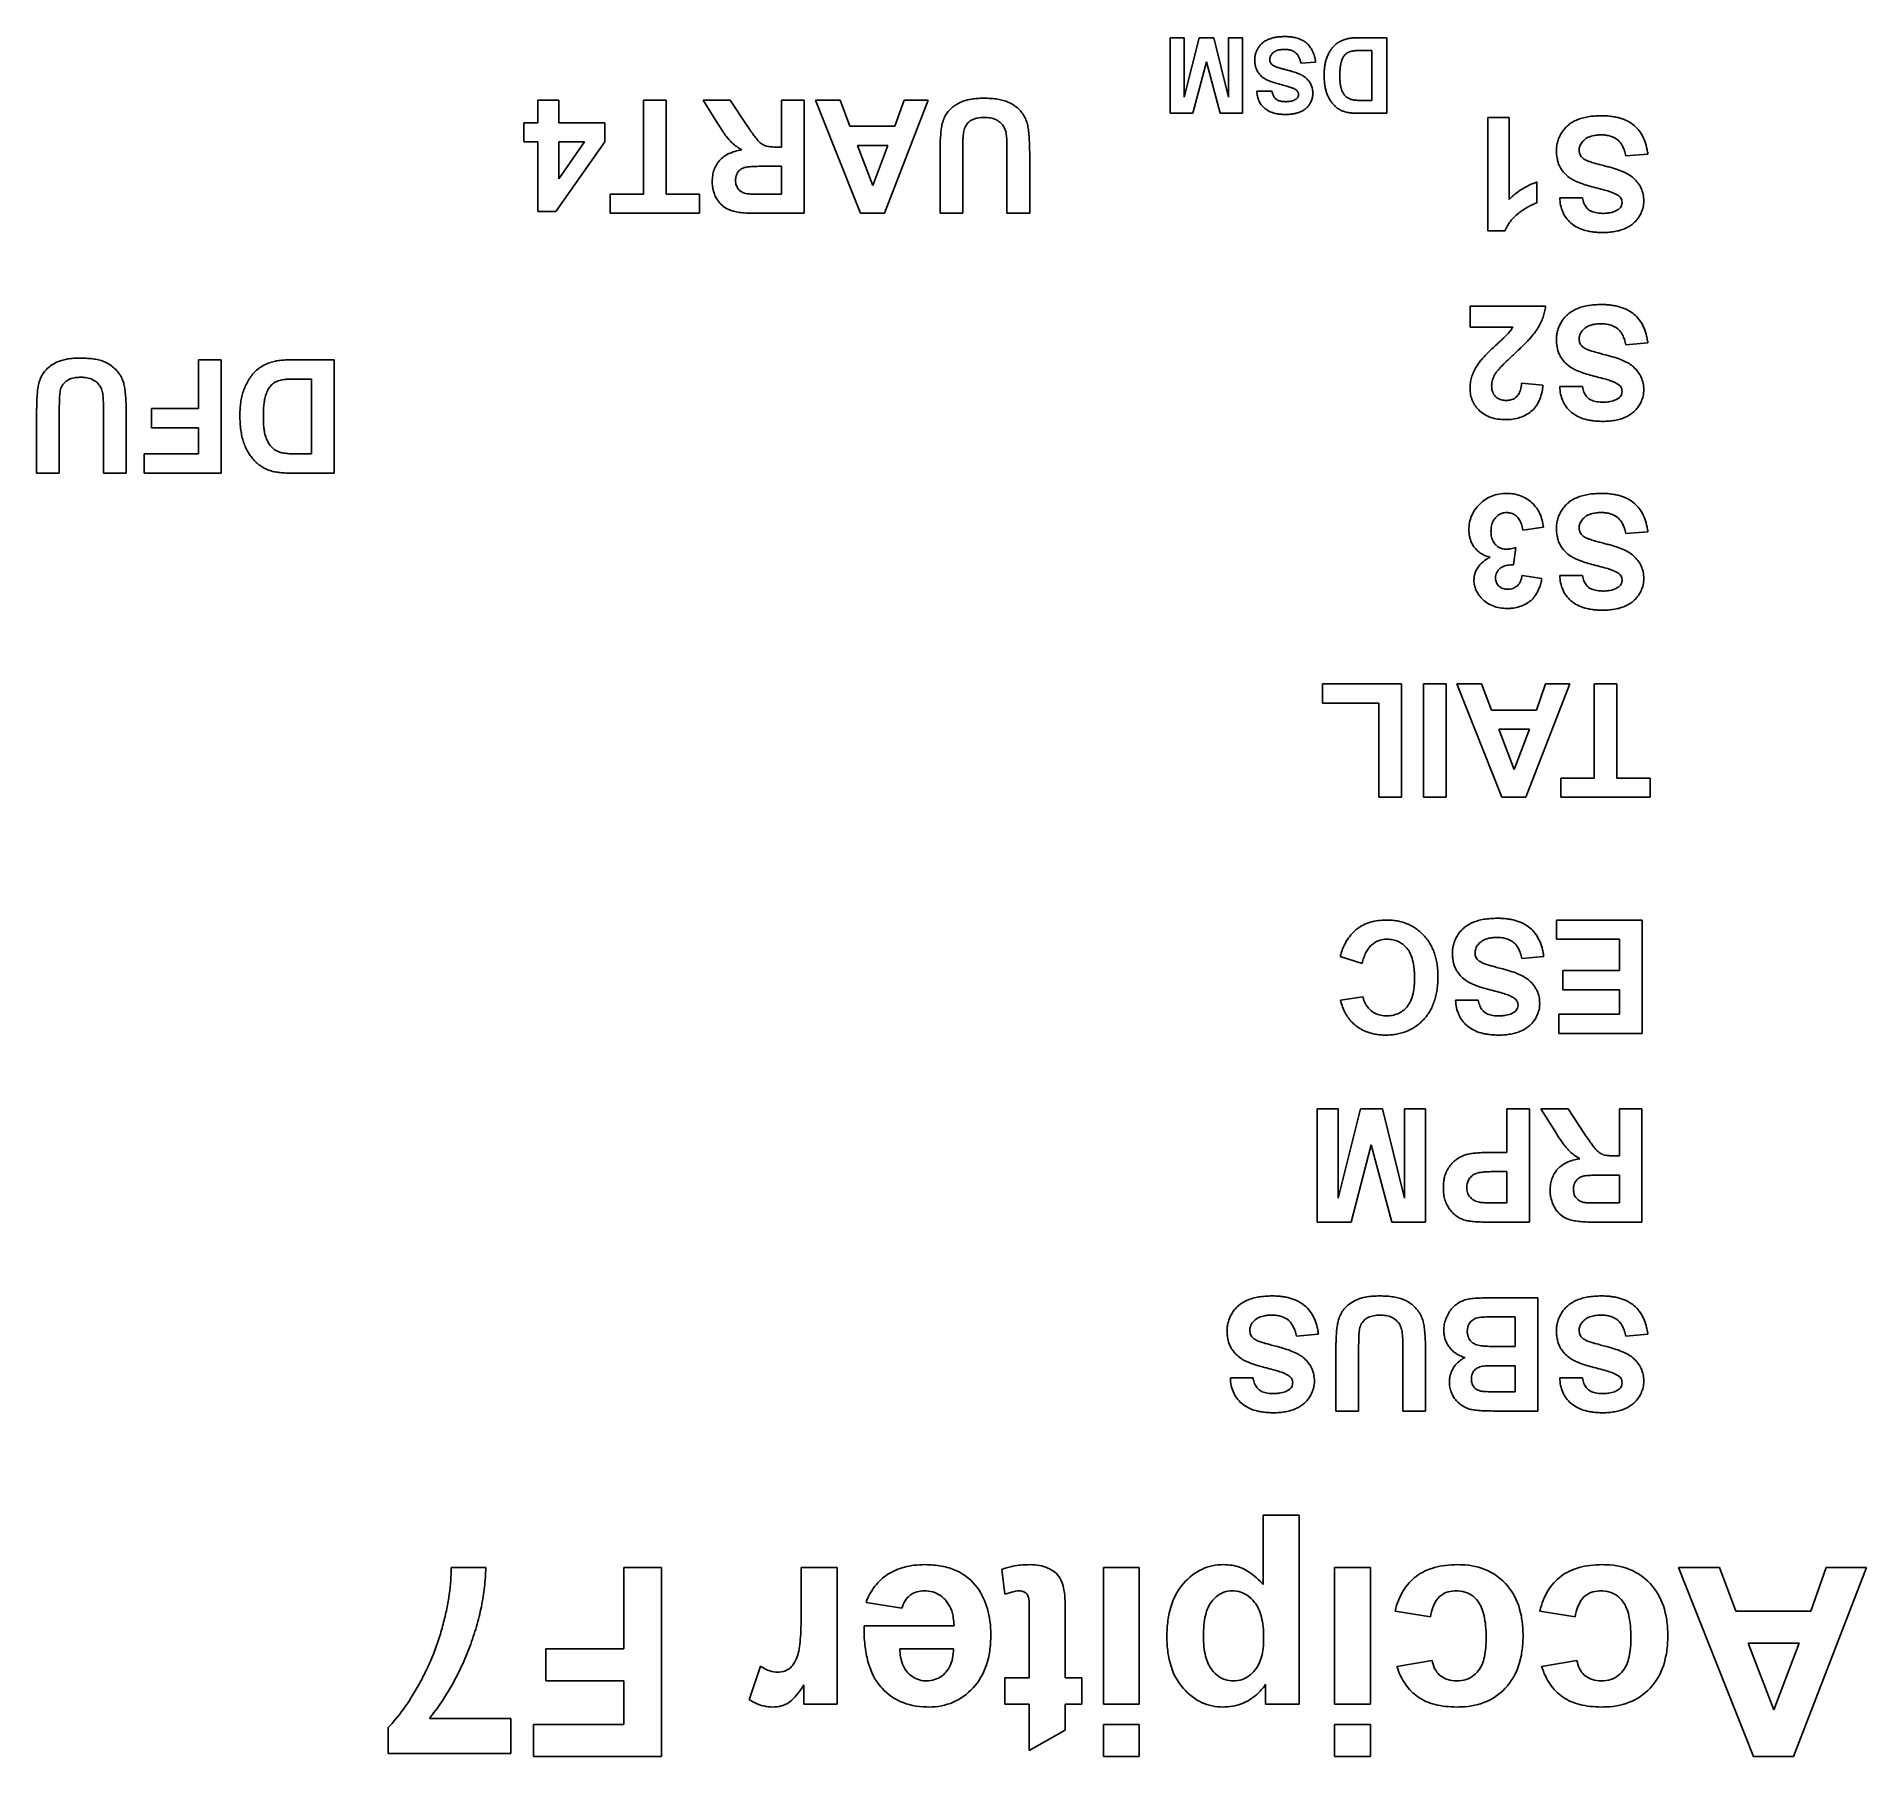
# Model space of a CAD drawing. Extents: x 132.5 to 157.1, y -74.2 to -51.1.
import ezdxf

# ---------------------------------------------------------------- set-up
doc = ezdxf.new("R2010")
doc.units = 0
doc.layers.add('BLACK', color=7, linetype='CONTINUOUS')

msp = doc.modelspace()

# ---------------------------------------------------------------- linework, layer by layer
at = {"layer": 'BLACK', "linetype": 'CONTINUOUS'}
for p, q in [((147.711, -52.1011), (147.711, -51.085)), ((147.711, -51.085), (147.9, -51.085)), ((147.9, -51.8849), (148.1, -51.085)), ((147.9, -51.085), (147.9, -51.8849)), ((148.1, -51.085), (148.296, -51.085)), ((148.296, -51.085), (148.495, -51.8849)), ((148.495, -51.8849), (148.495, -51.085)), ((148.495, -51.085), (148.684, -51.085)), ((148.684, -51.085), (148.684, -52.1011)), ((148.914, -51.192), (148.922, -51.1836)), ((148.922, -51.1836), (148.929, -51.1754)), ((148.929, -51.1754), (148.937, -51.1676)), ((148.937, -51.1676), (148.945, -51.1601)), ((148.945, -51.1601), (148.953, -51.1529)), ((148.953, -51.1529), (148.962, -51.146)), ((148.962, -51.146), (148.971, -51.1394)), ((148.971, -51.1394), (148.98, -51.1331)), ((148.98, -51.1331), (148.99, -51.1271)), ((148.99, -51.1271), (149, -51.1215)), ((149, -51.1215), (149.01, -51.1161)), ((149.01, -51.1161), (149.02, -51.111)), ((149.02, -51.111), (149.031, -51.1062)), ((149.031, -51.1062), (149.042, -51.1018)), ((149.042, -51.1018), (149.054, -51.0976)), ((149.054, -51.0976), (149.066, -51.0937)), ((149.066, -51.0937), (149.078, -51.0901)), ((149.078, -51.0901), (149.09, -51.0868)), ((149.09, -51.0868), (149.103, -51.0838)), ((149.103, -51.0838), (149.116, -51.081)), ((149.116, -51.081), (149.13, -51.0786)), ((149.13, -51.0786), (149.144, -51.0764)), ((149.144, -51.0764), (149.158, -51.0746)), ((149.158, -51.0746), (149.172, -51.073)), ((149.172, -51.073), (149.187, -51.0717)), ((149.187, -51.0717), (149.203, -51.0707)), ((149.203, -51.0707), (149.218, -51.0699)), ((149.218, -51.0699), (149.234, -51.0695)), ((149.234, -51.0695), (149.25, -51.0694)), ((149.25, -51.0694), (149.262, -51.0695)), ((149.262, -51.0695), (149.274, -51.0697)), ((149.274, -51.0697), (149.285, -51.0701)), ((149.285, -51.0701), (149.297, -51.0707)), ((149.297, -51.0707), (149.308, -51.0715)), ((149.308, -51.0715), (149.319, -51.0725)), ((149.319, -51.0725), (149.329, -51.0736)), ((149.329, -51.0736), (149.34, -51.0748)), ((149.34, -51.0748), (149.351, -51.0763)), ((149.351, -51.0763), (149.361, -51.0779)), ((149.361, -51.0779), (149.371, -51.0797)), ((149.371, -51.0797), (149.381, -51.0817)), ((149.381, -51.0817), (149.391, -51.0838)), ((149.391, -51.0838), (149.4, -51.0862)), ((149.4, -51.0862), (149.419, -51.0913)), ((149.419, -51.0913), (149.437, -51.0971)), ((149.437, -51.0971), (149.454, -51.1036)), ((149.454, -51.1036), (149.471, -51.1108)), ((149.471, -51.1108), (149.487, -51.1187)), ((149.487, -51.1187), (149.502, -51.1273)), ((149.502, -51.1273), (149.517, -51.1365)), ((149.517, -51.1365), (149.53, -51.1464)), ((149.53, -51.1464), (149.544, -51.1571)), ((149.544, -51.1571), (149.556, -51.1684)), ((149.556, -51.1684), (149.568, -51.1803)), ((149.568, -51.1803), (149.579, -51.1928)), ((149.911, -51.1963), (149.92, -51.1876)), ((149.92, -51.1876), (149.93, -51.178)), ((149.93, -51.178), (149.941, -51.1689)), ((149.941, -51.1689), (149.952, -51.1601)), ((149.952, -51.1601), (149.96, -51.1545)), ((149.96, -51.1545), (149.969, -51.1491)), ((149.969, -51.1491), (149.977, -51.1439)), ((149.977, -51.1439), (149.986, -51.1388)), ((149.986, -51.1388), (149.996, -51.1339)), ((149.996, -51.1339), (150.005, -51.1292)), ((150.005, -51.1292), (150.015, -51.1247)), ((150.015, -51.1247), (150.025, -51.1203)), ((150.025, -51.1203), (150.035, -51.1161)), ((150.035, -51.1161), (150.046, -51.1121)), ((150.046, -51.1121), (150.057, -51.1083)), ((150.057, -51.1083), (150.063, -51.1065)), ((150.063, -51.1065), (150.076, -51.1027)), ((150.076, -51.1027), (150.089, -51.0992)), ((150.089, -51.0992), (150.099, -51.0971)), ((150.099, -51.0971), (150.109, -51.0952)), ((150.109, -51.0952), (150.119, -51.0934)), ((150.119, -51.0934), (150.13, -51.0918)), ((150.13, -51.0918), (150.141, -51.0904)), ((150.141, -51.0904), (150.153, -51.0891)), ((150.153, -51.0891), (150.164, -51.088)), ((150.164, -51.088), (150.177, -51.0871)), ((150.177, -51.0871), (150.189, -51.0863)), ((150.189, -51.0863), (150.202, -51.0858)), ((150.202, -51.0858), (150.215, -51.0853)), ((150.215, -51.0853), (150.229, -51.0851)), ((150.229, -51.0851), (150.243, -51.085)), ((150.243, -51.085), (150.625, -51.085)), ((150.625, -51.085), (150.625, -52.1011)), ((148.197, -51.4079), (148.016, -52.1011)), ((148.38, -52.1011), (148.197, -51.4079)), ((148.847, -51.3712), (148.848, -51.3604)), ((148.847, -51.382), (148.847, -51.3712)), ((148.847, -51.3938), (148.847, -51.382)), ((148.848, -51.4055), (148.847, -51.3938)), ((148.848, -51.3604), (148.849, -51.3498)), ((148.848, -51.4168), (148.848, -51.4055)), ((148.849, -51.428), (148.848, -51.4168)), ((148.849, -51.3498), (148.85, -51.3392)), ((148.851, -51.4389), (148.849, -51.428)), ((148.85, -51.3392), (148.852, -51.3287)), ((148.852, -51.3287), (148.854, -51.3183)), ((148.854, -51.3183), (148.856, -51.308)), ((148.856, -51.308), (148.859, -51.2978)), ((148.859, -51.2978), (148.862, -51.2877)), ((148.862, -51.2877), (148.866, -51.2776)), ((148.866, -51.2776), (148.87, -51.2676)), ((148.87, -51.2676), (148.874, -51.2578)), ((148.874, -51.2578), (148.879, -51.248)), ((148.879, -51.248), (148.884, -51.2383)), ((148.884, -51.2383), (148.889, -51.2286)), ((148.889, -51.2286), (148.895, -51.2191)), ((148.895, -51.2191), (148.901, -51.2097)), ((148.901, -51.2097), (148.908, -51.2007)), ((148.908, -51.2007), (148.914, -51.192)), ((149.051, -51.3711), (149.05, -51.3778)), ((149.05, -51.3778), (149.051, -51.3886)), ((149.052, -51.3611), (149.051, -51.3711)), ((149.051, -51.3886), (149.052, -51.3988)), ((149.053, -51.3513), (149.052, -51.3611)), ((149.052, -51.3988), (149.055, -51.4085)), ((149.056, -51.3418), (149.053, -51.3513)), ((149.055, -51.4085), (149.059, -51.4177)), ((149.06, -51.3326), (149.056, -51.3418)), ((149.059, -51.4177), (149.063, -51.4264)), ((149.064, -51.3236), (149.06, -51.3326)), ((149.063, -51.4264), (149.069, -51.4346)), ((149.07, -51.3148), (149.064, -51.3236)), ((149.069, -51.4346), (149.071, -51.4377)), ((149.076, -51.3063), (149.07, -51.3148)), ((149.083, -51.298), (149.076, -51.3063)), ((149.091, -51.2899), (149.083, -51.298)), ((149.1, -51.2821), (149.091, -51.2899)), ((149.11, -51.2748), (149.1, -51.2821)), ((149.121, -51.2682), (149.11, -51.2748)), ((149.132, -51.2624), (149.121, -51.2682)), ((149.144, -51.2572), (149.132, -51.2624)), ((149.158, -51.2528), (149.144, -51.2572)), ((149.172, -51.2491), (149.158, -51.2528)), ((149.181, -51.2471), (149.172, -51.2491)), ((149.192, -51.2453), (149.181, -51.2471)), ((149.202, -51.2439), (149.192, -51.2453)), ((149.213, -51.2427), (149.202, -51.2439)), ((149.224, -51.242), (149.213, -51.2427)), ((149.236, -51.2415), (149.224, -51.242)), ((149.248, -51.2413), (149.236, -51.2415)), ((149.26, -51.2415), (149.248, -51.2413)), ((149.271, -51.242), (149.26, -51.2415)), ((149.282, -51.2429), (149.271, -51.242)), ((149.292, -51.2442), (149.282, -51.2429)), ((149.303, -51.2458), (149.292, -51.2442)), ((149.312, -51.2477), (149.303, -51.2458)), ((149.322, -51.25), (149.312, -51.2477)), ((149.336, -51.2541), (149.322, -51.25)), ((149.349, -51.2591), (149.336, -51.2541)), ((149.362, -51.2648), (149.349, -51.2591)), ((149.374, -51.2713), (149.362, -51.2648)), ((149.385, -51.2786), (149.374, -51.2713)), ((149.396, -51.2867), (149.385, -51.2786)), ((149.402, -51.2926), (149.396, -51.2867)), ((149.412, -51.3022), (149.402, -51.2926)), ((149.421, -51.3127), (149.412, -51.3022)), ((149.429, -51.324), (149.421, -51.3127)), ((149.436, -51.3363), (149.429, -51.324)), ((149.441, -51.345), (149.436, -51.3363)), ((149.445, -51.3541), (149.441, -51.345)), ((149.45, -51.3636), (149.445, -51.3541)), ((149.453, -51.3735), (149.45, -51.3636)), ((149.457, -51.3837), (149.453, -51.3735)), ((149.46, -51.3944), (149.457, -51.3837)), ((149.463, -51.4055), (149.46, -51.3944)), ((149.466, -51.417), (149.463, -51.4055)), ((149.468, -51.4289), (149.466, -51.417)), ((149.666, -51.4133), (149.468, -51.4289)), ((149.579, -51.1928), (149.59, -51.206)), ((149.59, -51.206), (149.599, -51.2199)), ((149.599, -51.2199), (149.609, -51.2343)), ((149.609, -51.2343), (149.617, -51.2494)), ((149.617, -51.2494), (149.625, -51.2651)), ((149.625, -51.2651), (149.633, -51.2814)), ((149.633, -51.2814), (149.639, -51.2983)), ((149.639, -51.2983), (149.645, -51.3159)), ((149.645, -51.3159), (149.651, -51.3341)), ((149.651, -51.3341), (149.655, -51.353)), ((149.655, -51.353), (149.658, -51.3626)), ((149.658, -51.3626), (149.66, -51.3724)), ((149.66, -51.3724), (149.661, -51.3824)), ((149.661, -51.3824), (149.663, -51.3925)), ((149.663, -51.3925), (149.665, -51.4028)), ((149.665, -51.4028), (149.666, -51.4133)), ((149.793, -51.4401), (149.796, -51.4273)), ((149.796, -51.4273), (149.798, -51.4147)), ((149.798, -51.4147), (149.801, -51.4024)), ((149.801, -51.4024), (149.805, -51.3904)), ((149.805, -51.3904), (149.808, -51.3786)), ((149.808, -51.3786), (149.812, -51.3671)), ((149.812, -51.3671), (149.817, -51.3534)), ((149.817, -51.3534), (149.822, -51.34)), ((149.822, -51.34), (149.827, -51.327)), ((149.827, -51.327), (149.833, -51.3143)), ((149.833, -51.3143), (149.839, -51.3019)), ((149.839, -51.3019), (149.845, -51.2899)), ((149.845, -51.2899), (149.851, -51.2782)), ((149.851, -51.2782), (149.858, -51.2668)), ((149.858, -51.2668), (149.865, -51.2557)), ((149.865, -51.2557), (149.872, -51.245)), ((149.872, -51.245), (149.879, -51.2346)), ((149.879, -51.2346), (149.887, -51.2245)), ((149.887, -51.2245), (149.894, -51.2148)), ((149.894, -51.2148), (149.903, -51.2054)), ((149.903, -51.2054), (149.911, -51.1963)), ((150.005, -51.434), (150.003, -51.4439)), ((150.008, -51.4199), (150.005, -51.434)), ((150.012, -51.4067), (150.008, -51.4199)), ((150.015, -51.3983), (150.012, -51.4067)), ((150.019, -51.3863), (150.015, -51.3983)), ((150.023, -51.375), (150.019, -51.3863)), ((150.028, -51.3643), (150.023, -51.375)), ((150.032, -51.3544), (150.028, -51.3643)), ((150.037, -51.3451), (150.032, -51.3544)), ((150.042, -51.3365), (150.037, -51.3451)), ((150.05, -51.326), (150.042, -51.3365)), ((150.057, -51.3168), (150.05, -51.326)), ((150.065, -51.3087), (150.057, -51.3168)), ((150.074, -51.3016), (150.065, -51.3087)), ((150.083, -51.295), (150.074, -51.3016)), ((150.092, -51.289), (150.083, -51.295)), ((150.102, -51.2834), (150.092, -51.289)), ((150.112, -51.2785), (150.102, -51.2834)), ((150.123, -51.274), (150.112, -51.2785)), ((150.135, -51.2701), (150.123, -51.274)), ((150.147, -51.2667), (150.135, -51.2701)), ((150.152, -51.2655), (150.147, -51.2667)), ((150.163, -51.2634), (150.152, -51.2655)), ((150.175, -51.2616), (150.163, -51.2634)), ((150.186, -51.2604), (150.175, -51.2616)), ((150.197, -51.2594), (150.186, -51.2604)), ((150.209, -51.2586), (150.197, -51.2594)), ((150.221, -51.2579), (150.209, -51.2586)), ((150.235, -51.2574), (150.221, -51.2579)), ((150.25, -51.2571), (150.235, -51.2574)), ((150.26, -51.257), (150.25, -51.2571)), ((150.27, -51.2569), (150.26, -51.257)), ((150.422, -51.2569), (150.27, -51.2569)), ((150.422, -51.9291), (150.422, -51.2569)), ((148.853, -51.4495), (148.851, -51.4389)), ((148.855, -51.4599), (148.853, -51.4495)), ((148.857, -51.4701), (148.855, -51.4599)), ((148.86, -51.48), (148.857, -51.4701)), ((148.863, -51.4898), (148.86, -51.48)), ((148.866, -51.4992), (148.863, -51.4898)), ((148.87, -51.5084), (148.866, -51.4992)), ((148.874, -51.5174), (148.87, -51.5084)), ((148.88, -51.5305), (148.874, -51.5174)), ((148.887, -51.543), (148.88, -51.5305)), ((148.892, -51.551), (148.887, -51.543)), ((148.9, -51.5627), (148.892, -51.551)), ((148.909, -51.5738), (148.9, -51.5627)), ((148.918, -51.5845), (148.909, -51.5738)), ((148.928, -51.5947), (148.918, -51.5845)), ((148.939, -51.6045), (148.928, -51.5947)), ((148.949, -51.6137), (148.939, -51.6045)), ((148.961, -51.6224), (148.949, -51.6137)), ((148.973, -51.6307), (148.961, -51.6224)), ((148.981, -51.6359), (148.973, -51.6307)), ((148.99, -51.641), (148.981, -51.6359)), ((148.998, -51.6458), (148.99, -51.641)), ((149.008, -51.6505), (148.998, -51.6458)), ((149.017, -51.6552), (149.008, -51.6505)), ((149.028, -51.6598), (149.017, -51.6552)), ((149.039, -51.6645), (149.028, -51.6598)), ((149.05, -51.6691), (149.039, -51.6645)), ((149.063, -51.6738), (149.05, -51.6691)), ((149.075, -51.6784), (149.063, -51.6738)), ((149.071, -51.4377), (149.079, -51.4452)), ((149.089, -51.683), (149.075, -51.6784)), ((149.079, -51.4452), (149.088, -51.4525)), ((149.088, -51.4525), (149.096, -51.4581)), ((149.103, -51.6876), (149.089, -51.683)), ((149.096, -51.4581), (149.105, -51.4634)), ((149.105, -51.4634), (149.115, -51.4686)), ((149.115, -51.4686), (149.126, -51.4736)), ((149.126, -51.4736), (149.138, -51.4784)), ((149.138, -51.4784), (149.144, -51.4807)), ((149.144, -51.4807), (149.155, -51.4842)), ((149.155, -51.4842), (149.164, -51.4872)), ((149.164, -51.4872), (149.176, -51.4906)), ((149.176, -51.4906), (149.189, -51.4943)), ((149.189, -51.4943), (149.198, -51.497)), ((149.198, -51.497), (149.208, -51.4998)), ((149.208, -51.4998), (149.219, -51.5028)), ((149.219, -51.5028), (149.231, -51.506)), ((149.231, -51.506), (149.243, -51.5093)), ((149.243, -51.5093), (149.256, -51.5127)), ((149.256, -51.5127), (149.27, -51.5164)), ((149.27, -51.5164), (149.284, -51.5201)), ((149.284, -51.5201), (149.299, -51.5241)), ((149.299, -51.5241), (149.307, -51.5261)), ((149.307, -51.5261), (149.317, -51.5287)), ((149.317, -51.5287), (149.327, -51.5314)), ((149.327, -51.5314), (149.337, -51.5341)), ((149.337, -51.5341), (149.347, -51.5368)), ((149.347, -51.5368), (149.365, -51.5424)), ((149.365, -51.5424), (149.383, -51.5481)), ((149.383, -51.5481), (149.4, -51.554)), ((149.4, -51.554), (149.416, -51.56)), ((149.416, -51.56), (149.432, -51.5661)), ((149.432, -51.5661), (149.446, -51.5724)), ((149.446, -51.5724), (149.46, -51.5788)), ((149.46, -51.5788), (149.474, -51.5854)), ((149.474, -51.5854), (149.486, -51.5921)), ((149.486, -51.5921), (149.498, -51.5989)), ((149.498, -51.5989), (149.509, -51.6059)), ((149.509, -51.6059), (149.519, -51.613)), ((149.519, -51.613), (149.528, -51.6203)), ((149.528, -51.6203), (149.537, -51.6277)), ((149.537, -51.6277), (149.548, -51.6384)), ((149.548, -51.6384), (149.558, -51.6493)), ((149.558, -51.6493), (149.568, -51.6605)), ((149.568, -51.6605), (149.577, -51.672)), ((149.577, -51.672), (149.586, -51.6838)), ((149.781, -51.5525), (149.782, -51.5375)), ((149.781, -51.5677), (149.781, -51.5525)), ((149.781, -51.5833), (149.781, -51.5677)), ((149.781, -51.5928), (149.781, -51.5833)), ((149.781, -51.6009), (149.781, -51.5928)), ((149.781, -51.6183), (149.781, -51.6009)), ((149.782, -51.6352), (149.781, -51.6183)), ((149.782, -51.5375), (149.783, -51.5228)), ((149.783, -51.6518), (149.782, -51.6352)), ((149.783, -51.5228), (149.784, -51.5083)), ((149.784, -51.6681), (149.783, -51.6518)), ((149.784, -51.5083), (149.785, -51.4941)), ((149.786, -51.684), (149.784, -51.6681)), ((149.785, -51.4941), (149.787, -51.4802)), ((149.787, -51.4802), (149.789, -51.4666)), ((149.789, -51.4666), (149.791, -51.4532)), ((149.791, -51.4532), (149.793, -51.4401)), ((149.992, -51.5641), (149.991, -51.5783)), ((149.991, -51.5783), (149.991, -51.5928)), ((149.991, -51.5928), (149.991, -51.6073)), ((149.991, -51.6073), (149.992, -51.6213)), ((149.993, -51.524), (149.992, -51.537)), ((149.992, -51.537), (149.992, -51.5504)), ((149.992, -51.5504), (149.992, -51.5641)), ((149.992, -51.6213), (149.992, -51.6349)), ((149.992, -51.6349), (149.992, -51.6481)), ((149.992, -51.6481), (149.993, -51.6609)), ((149.994, -51.5114), (149.993, -51.524)), ((149.993, -51.6609), (149.994, -51.6732)), ((149.995, -51.4992), (149.994, -51.5114)), ((149.994, -51.6732), (149.995, -51.6852)), ((149.996, -51.4874), (149.995, -51.4992)), ((149.998, -51.4759), (149.996, -51.4874)), ((149.999, -51.4649), (149.998, -51.4759)), ((150.001, -51.4542), (149.999, -51.4649)), ((150.003, -51.4439), (150.001, -51.4542)), ((139.205, -52.2273), (139.205, -51.9225)), ((139.205, -51.9225), (139.485, -51.9225)), ((139.485, -51.9225), (139.485, -52.2273)), ((140.626, -53.1887), (140.626, -51.9225)), ((140.626, -51.9225), (140.932, -51.9225)), ((140.932, -51.9225), (140.932, -53.1887)), ((141.612, -52.2193), (141.428, -51.9225)), ((141.428, -51.9225), (141.792, -51.9225)), ((141.792, -51.9225), (142.013, -52.2577)), ((142.481, -52.5556), (142.481, -51.9225)), ((142.481, -51.9225), (142.786, -51.9225)), ((142.786, -51.9225), (142.786, -53.4466)), ((143.182, -52.5321), (142.94, -51.9225)), ((142.94, -51.9225), (143.271, -51.9225)), ((143.271, -51.9225), (143.403, -52.2742)), ((144.456, -51.9225), (143.867, -53.4466)), ((144.008, -52.2742), (144.132, -51.9225)), ((144.132, -51.9225), (144.456, -51.9225)), ((144.953, -51.9295), (144.969, -51.925)), ((144.969, -51.925), (144.985, -51.9209)), ((144.985, -51.9209), (145.002, -51.9171)), ((145.002, -51.9171), (145.019, -51.9137)), ((145.019, -51.9137), (145.037, -51.9106)), ((145.037, -51.9106), (145.055, -51.9079)), ((145.055, -51.9079), (145.074, -51.9055)), ((145.074, -51.9055), (145.094, -51.9036)), ((145.094, -51.9036), (145.114, -51.9019)), ((145.114, -51.9019), (145.134, -51.9007)), ((145.134, -51.9007), (145.155, -51.8998)), ((145.155, -51.8998), (145.177, -51.8992)), ((145.177, -51.8992), (145.199, -51.8991)), ((145.199, -51.8991), (145.226, -51.8992)), ((145.226, -51.8992), (145.252, -51.8998)), ((145.252, -51.8998), (145.277, -51.9008)), ((145.277, -51.9008), (145.301, -51.9022)), ((145.301, -51.9022), (145.324, -51.904)), ((145.324, -51.904), (145.347, -51.9061)), ((145.347, -51.9061), (145.369, -51.9087)), ((145.369, -51.9087), (145.389, -51.9116)), ((145.389, -51.9116), (145.41, -51.9149)), ((145.41, -51.9149), (145.429, -51.9187)), ((145.429, -51.9187), (145.447, -51.9228)), ((145.447, -51.9228), (145.465, -51.9273)), ((145.465, -51.9273), (145.482, -51.9322)), ((148.877, -51.8216), (148.876, -51.804)), ((148.876, -51.804), (149.079, -51.804)), ((148.878, -51.8387), (148.877, -51.8216)), ((148.881, -51.8554), (148.878, -51.8387)), ((148.884, -51.8716), (148.881, -51.8554)), ((148.888, -51.8873), (148.884, -51.8716)), ((148.892, -51.9027), (148.888, -51.8873)), ((148.897, -51.9175), (148.892, -51.9027)), ((148.903, -51.932), (148.897, -51.9175)), ((149.079, -51.804), (149.082, -51.8177)), ((149.082, -51.8177), (149.085, -51.8307)), ((149.085, -51.8307), (149.089, -51.8429)), ((149.089, -51.8429), (149.093, -51.8543)), ((149.093, -51.8543), (149.098, -51.8651)), ((149.098, -51.8651), (149.103, -51.875)), ((149.117, -51.6922), (149.103, -51.6876)), ((149.103, -51.875), (149.109, -51.8843)), ((149.109, -51.8843), (149.116, -51.8928)), ((149.116, -51.8928), (149.122, -51.9005)), ((149.133, -51.6968), (149.117, -51.6922)), ((149.122, -51.9005), (149.13, -51.9075)), ((149.13, -51.9075), (149.135, -51.9118)), ((149.149, -51.7014), (149.133, -51.6968)), ((149.135, -51.9118), (149.144, -51.9177)), ((149.144, -51.9177), (149.153, -51.923)), ((149.165, -51.7059), (149.149, -51.7014)), ((149.153, -51.923), (149.163, -51.9277)), ((149.163, -51.9277), (149.173, -51.9319)), ((149.182, -51.7105), (149.165, -51.7059)), ((149.2, -51.715), (149.182, -51.7105)), ((149.218, -51.7195), (149.2, -51.715)), ((149.227, -51.7218), (149.218, -51.7195)), ((149.245, -51.7263), (149.227, -51.7218)), ((149.262, -51.7308), (149.245, -51.7263)), ((149.278, -51.7352), (149.262, -51.7308)), ((149.293, -51.7396), (149.278, -51.7352)), ((149.307, -51.744), (149.293, -51.7396)), ((149.32, -51.7483), (149.307, -51.744)), ((149.333, -51.7526), (149.32, -51.7483)), ((149.345, -51.7569), (149.333, -51.7526)), ((149.355, -51.7611), (149.345, -51.7569)), ((149.365, -51.7653), (149.355, -51.7611)), ((149.356, -51.9322), (149.368, -51.9279)), ((149.374, -51.7695), (149.365, -51.7653)), ((149.368, -51.9279), (149.379, -51.923)), ((149.387, -51.7756), (149.374, -51.7695)), ((149.379, -51.923), (149.39, -51.9174)), ((149.397, -51.7817), (149.387, -51.7756)), ((149.39, -51.9174), (149.4, -51.9113)), ((149.405, -51.7877), (149.397, -51.7817)), ((149.4, -51.9113), (149.403, -51.9091)), ((149.403, -51.9091), (149.412, -51.9015)), ((149.408, -51.7908), (149.405, -51.7877)), ((149.417, -51.7991), (149.408, -51.7908)), ((149.412, -51.9015), (149.42, -51.8932)), ((149.423, -51.8078), (149.417, -51.7991)), ((149.42, -51.8932), (149.426, -51.8841)), ((149.428, -51.817), (149.423, -51.8078)), ((149.426, -51.8841), (149.431, -51.8743)), ((149.432, -51.8267), (149.428, -51.817)), ((149.431, -51.8743), (149.434, -51.8637)), ((149.434, -51.8369), (149.432, -51.8267)), ((149.435, -51.8475), (149.434, -51.8369)), ((149.434, -51.8637), (149.435, -51.8523)), ((149.435, -51.8523), (149.435, -51.8475)), ((149.586, -51.6838), (149.593, -51.6959)), ((149.593, -51.6959), (149.6, -51.7083)), ((149.6, -51.7083), (149.606, -51.7209)), ((149.606, -51.7209), (149.612, -51.7339)), ((149.616, -51.9168), (149.611, -51.9303)), ((149.612, -51.7339), (149.616, -51.7471)), ((149.616, -51.7471), (149.62, -51.7607)), ((149.62, -51.9032), (149.616, -51.9168)), ((149.62, -51.7607), (149.624, -51.7745)), ((149.623, -51.8895), (149.62, -51.9032)), ((149.626, -51.8755), (149.623, -51.8895)), ((149.624, -51.7745), (149.626, -51.7886)), ((149.626, -51.7886), (149.628, -51.803)), ((149.628, -51.8614), (149.626, -51.8755)), ((149.628, -51.803), (149.629, -51.8177)), ((149.629, -51.8471), (149.628, -51.8614)), ((149.629, -51.8177), (149.629, -51.8326)), ((149.629, -51.8326), (149.629, -51.8471)), ((149.787, -51.6995), (149.786, -51.684)), ((149.789, -51.7147), (149.787, -51.6995)), ((149.791, -51.7295), (149.789, -51.7147)), ((149.794, -51.744), (149.791, -51.7295)), ((149.796, -51.7581), (149.794, -51.744)), ((149.799, -51.7719), (149.796, -51.7581)), ((149.803, -51.7853), (149.799, -51.7719)), ((149.806, -51.7983), (149.803, -51.7853)), ((149.81, -51.811), (149.806, -51.7983)), ((149.814, -51.8233), (149.81, -51.811)), ((149.818, -51.8354), (149.814, -51.8233)), ((149.823, -51.8472), (149.818, -51.8354)), ((149.827, -51.8588), (149.823, -51.8472)), ((149.832, -51.8702), (149.827, -51.8588)), ((149.837, -51.8813), (149.832, -51.8702)), ((149.843, -51.8922), (149.837, -51.8813)), ((149.849, -51.9028), (149.843, -51.8922)), ((149.854, -51.9132), (149.849, -51.9028)), ((149.861, -51.9234), (149.854, -51.9132)), ((149.867, -51.9333), (149.861, -51.9234)), ((149.995, -51.6852), (149.996, -51.6966)), ((149.996, -51.6966), (149.998, -51.7077)), ((149.998, -51.7077), (149.999, -51.7184)), ((149.999, -51.7184), (150.001, -51.7286)), ((150.001, -51.7286), (150.003, -51.7384)), ((150.003, -51.7384), (150.006, -51.7523)), ((150.006, -51.7523), (150.009, -51.7652)), ((150.009, -51.7652), (150.012, -51.7733)), ((150.012, -51.7733), (150.016, -51.7848)), ((150.016, -51.7848), (150.02, -51.7959)), ((150.02, -51.7959), (150.025, -51.8065)), ((150.025, -51.8065), (150.03, -51.8166)), ((150.03, -51.8166), (150.035, -51.8262)), ((150.035, -51.8262), (150.04, -51.8354)), ((150.04, -51.8354), (150.046, -51.844)), ((150.046, -51.844), (150.052, -51.8521)), ((150.052, -51.8521), (150.058, -51.8598)), ((150.058, -51.8598), (150.067, -51.8692)), ((150.067, -51.8692), (150.07, -51.8715)), ((150.07, -51.8715), (150.079, -51.88)), ((150.079, -51.88), (150.089, -51.8877)), ((150.089, -51.8877), (150.1, -51.8948)), ((150.1, -51.8948), (150.109, -51.8996)), ((150.109, -51.8996), (150.118, -51.904)), ((150.118, -51.904), (150.127, -51.9081)), ((150.127, -51.9081), (150.136, -51.9117)), ((150.136, -51.9117), (150.146, -51.9149)), ((150.146, -51.9149), (150.157, -51.9177)), ((150.157, -51.9177), (150.164, -51.9193)), ((150.164, -51.9193), (150.176, -51.9216)), ((150.176, -51.9216), (150.186, -51.9231)), ((150.186, -51.9231), (150.198, -51.9245)), ((150.198, -51.9245), (150.212, -51.9257)), ((150.212, -51.9257), (150.221, -51.9263)), ((150.221, -51.9263), (150.232, -51.927)), ((150.232, -51.927), (150.243, -51.9275)), ((150.243, -51.9275), (150.255, -51.9279)), ((150.255, -51.9279), (150.267, -51.9283)), ((150.267, -51.9283), (150.28, -51.9286)), ((150.28, -51.9286), (150.294, -51.9289)), ((150.294, -51.9289), (150.308, -51.929)), ((150.308, -51.929), (150.323, -51.9291)), ((150.323, -51.9291), (150.33, -51.9291)), ((150.33, -51.9291), (150.422, -51.9291)), ((144.664, -52.1803), (144.672, -52.1619)), ((144.672, -52.1619), (144.681, -52.1441)), ((144.681, -52.1441), (144.69, -52.1269)), ((144.69, -52.1269), (144.7, -52.1103)), ((144.7, -52.1103), (144.711, -52.0943)), ((144.711, -52.0943), (144.723, -52.0789)), ((144.723, -52.0789), (144.731, -52.069)), ((144.731, -52.069), (144.744, -52.0548)), ((144.744, -52.0548), (144.758, -52.041)), ((144.758, -52.041), (144.772, -52.0278)), ((144.772, -52.0278), (144.787, -52.0152)), ((144.787, -52.0152), (144.803, -52.0032)), ((144.803, -52.0032), (144.82, -51.9916)), ((144.82, -51.9916), (144.838, -51.9807)), ((144.838, -51.9807), (144.856, -51.9703)), ((144.856, -51.9703), (144.875, -51.9604)), ((144.875, -51.9604), (144.895, -51.9511)), ((144.895, -51.9511), (144.909, -51.9452)), ((144.909, -51.9452), (144.923, -51.9396)), ((144.923, -51.9396), (144.938, -51.9344)), ((144.938, -51.9344), (144.953, -51.9295)), ((145.082, -52.1739), (145.065, -52.18)), ((145.101, -52.1687), (145.082, -52.1739)), ((145.12, -52.1645), (145.101, -52.1687)), ((145.14, -52.1612), (145.12, -52.1645)), ((145.162, -52.1589), (145.14, -52.1612)), ((145.177, -52.1578), (145.162, -52.1589)), ((145.192, -52.1572), (145.177, -52.1578)), ((145.208, -52.157), (145.192, -52.1572)), ((145.216, -52.157), (145.208, -52.157)), ((145.232, -52.1575), (145.216, -52.157)), ((145.247, -52.1584), (145.232, -52.1575)), ((145.269, -52.1605), (145.247, -52.1584)), ((145.29, -52.1637), (145.269, -52.1605)), ((145.31, -52.1678), (145.29, -52.1637)), ((145.329, -52.173), (145.31, -52.1678)), ((145.347, -52.1792), (145.329, -52.173)), ((145.482, -51.9322), (145.498, -51.9375)), ((145.498, -51.9375), (145.513, -51.9432)), ((145.513, -51.9432), (145.528, -51.9492)), ((145.528, -51.9492), (145.541, -51.9557)), ((145.541, -51.9557), (145.555, -51.9623)), ((145.555, -51.9623), (145.568, -51.9692)), ((145.568, -51.9692), (145.587, -51.98)), ((145.587, -51.98), (145.605, -51.9913)), ((145.605, -51.9913), (145.622, -52.0032)), ((145.622, -52.0032), (145.638, -52.0155)), ((145.638, -52.0155), (145.654, -52.0284)), ((145.654, -52.0284), (145.669, -52.0418)), ((145.669, -52.0418), (145.683, -52.0557)), ((145.683, -52.0557), (145.696, -52.0701)), ((145.696, -52.0701), (145.704, -52.08)), ((145.704, -52.08), (145.716, -52.0952)), ((145.716, -52.0952), (145.727, -52.1105)), ((145.727, -52.1105), (145.737, -52.126)), ((145.737, -52.126), (145.747, -52.1416)), ((145.747, -52.1416), (145.755, -52.1573)), ((145.755, -52.1573), (145.763, -52.1731)), ((145.763, -52.1731), (145.77, -52.1891)), ((148.016, -52.1011), (147.711, -52.1011)), ((148.684, -52.1011), (148.38, -52.1011)), ((148.91, -51.946), (148.903, -51.932)), ((148.917, -51.9595), (148.91, -51.946)), ((148.926, -51.9726), (148.917, -51.9595)), ((148.934, -51.9853), (148.926, -51.9726)), ((148.944, -51.9975), (148.934, -51.9853)), ((148.954, -52.0092), (148.944, -51.9975)), ((148.965, -52.0206), (148.954, -52.0092)), ((148.977, -52.0314), (148.965, -52.0206)), ((148.983, -52.0367), (148.977, -52.0314)), ((148.995, -52.0467), (148.983, -52.0367)), ((149.009, -52.056), (148.995, -52.0467)), ((149.023, -52.0647), (149.009, -52.056)), ((149.038, -52.0726), (149.023, -52.0647)), ((149.054, -52.08), (149.038, -52.0726)), ((149.07, -52.0866), (149.054, -52.08)), ((149.087, -52.0926), (149.07, -52.0866)), ((149.105, -52.098), (149.087, -52.0926)), ((149.123, -52.1026), (149.105, -52.098)), ((149.133, -52.1047), (149.123, -52.1026)), ((149.143, -52.1066), (149.133, -52.1047)), ((149.153, -52.1084), (149.143, -52.1066)), ((149.163, -52.1099), (149.153, -52.1084)), ((149.173, -52.1114), (149.163, -52.1099)), ((149.173, -51.9319), (149.185, -51.9354)), ((149.183, -52.1126), (149.173, -52.1114)), ((149.194, -52.1137), (149.183, -52.1126)), ((149.185, -51.9354), (149.197, -51.9384)), ((149.205, -52.1146), (149.194, -52.1137)), ((149.197, -51.9384), (149.21, -51.9408)), ((149.216, -52.1153), (149.205, -52.1146)), ((149.21, -51.9408), (149.224, -51.9427)), ((149.227, -52.1159), (149.216, -52.1153)), ((149.224, -51.9427), (149.238, -51.9439)), ((149.239, -52.1163), (149.227, -52.1159)), ((149.238, -51.9439), (149.248, -51.9444)), ((149.25, -52.1166), (149.239, -52.1163)), ((149.248, -51.9444), (149.259, -51.9447)), ((149.262, -52.1167), (149.25, -52.1166)), ((149.259, -51.9447), (149.264, -51.9447)), ((149.276, -52.1165), (149.262, -52.1167)), ((149.264, -51.9447), (149.275, -51.9446)), ((149.275, -51.9446), (149.286, -51.9442)), ((149.29, -52.1161), (149.276, -52.1165)), ((149.286, -51.9442), (149.296, -51.9435)), ((149.304, -52.1154), (149.29, -52.1161)), ((149.296, -51.9435), (149.306, -51.9425)), ((149.318, -52.1145), (149.304, -52.1154)), ((149.306, -51.9425), (149.316, -51.9413)), ((149.316, -51.9413), (149.33, -51.9388)), ((149.331, -52.1132), (149.318, -52.1145)), ((149.33, -51.9388), (149.343, -51.9358)), ((149.344, -52.1117), (149.331, -52.1132)), ((149.343, -51.9358), (149.356, -51.9322)), ((149.357, -52.1099), (149.344, -52.1117)), ((149.369, -52.1078), (149.357, -52.1099)), ((149.382, -52.1055), (149.369, -52.1078)), ((149.394, -52.1028), (149.382, -52.1055)), ((149.405, -52.0999), (149.394, -52.1028)), ((149.417, -52.0968), (149.405, -52.0999)), ((149.428, -52.0933), (149.417, -52.0968)), ((149.439, -52.0896), (149.428, -52.0933)), ((149.45, -52.0856), (149.439, -52.0896)), ((149.46, -52.0813), (149.45, -52.0856)), ((149.47, -52.0767), (149.46, -52.0813)), ((149.48, -52.0719), (149.47, -52.0767)), ((149.49, -52.0668), (149.48, -52.0719)), ((149.499, -52.0615), (149.49, -52.0668)), ((149.508, -52.056), (149.499, -52.0615)), ((149.516, -52.0501), (149.508, -52.056)), ((149.525, -52.0441), (149.516, -52.0501)), ((149.533, -52.0377), (149.525, -52.0441)), ((149.54, -52.0311), (149.533, -52.0377)), ((149.548, -52.0243), (149.54, -52.0311)), ((149.555, -52.0172), (149.548, -52.0243)), ((149.562, -52.0099), (149.555, -52.0172)), ((149.568, -52.0023), (149.562, -52.0099)), ((149.574, -51.9944), (149.568, -52.0023)), ((149.58, -51.9863), (149.574, -51.9944)), ((149.586, -51.978), (149.58, -51.9863)), ((149.589, -51.9737), (149.586, -51.978)), ((149.594, -51.9652), (149.589, -51.9737)), ((149.599, -51.9566), (149.594, -51.9652)), ((149.605, -51.9435), (149.599, -51.9566)), ((149.611, -51.9303), (149.605, -51.9435)), ((149.874, -51.943), (149.867, -51.9333)), ((149.88, -51.9525), (149.874, -51.943)), ((149.887, -51.9617), (149.88, -51.9525)), ((149.895, -51.9707), (149.887, -51.9617)), ((149.902, -51.9795), (149.895, -51.9707)), ((149.91, -51.988), (149.902, -51.9795)), ((149.918, -51.9962), (149.91, -51.988)), ((149.926, -52.0042), (149.918, -51.9962)), ((149.935, -52.0118), (149.926, -52.0042)), ((149.943, -52.0191), (149.935, -52.0118)), ((149.952, -52.0261), (149.943, -52.0191)), ((149.961, -52.0328), (149.952, -52.0261)), ((149.97, -52.0391), (149.961, -52.0328)), ((149.98, -52.0451), (149.97, -52.0391)), ((149.989, -52.0508), (149.98, -52.0451)), ((149.999, -52.0562), (149.989, -52.0508)), ((150.009, -52.0613), (149.999, -52.0562)), ((150.019, -52.066), (150.009, -52.0613)), ((150.03, -52.0704), (150.019, -52.066)), ((150.04, -52.0745), (150.03, -52.0704)), ((150.051, -52.0783), (150.04, -52.0745)), ((150.062, -52.0818), (150.051, -52.0783)), ((150.075, -52.0852), (150.062, -52.0818)), ((150.089, -52.0883), (150.075, -52.0852)), ((150.099, -52.0902), (150.089, -52.0883)), ((150.109, -52.0919), (150.099, -52.0902)), ((150.12, -52.0935), (150.109, -52.0919)), ((150.131, -52.0949), (150.12, -52.0935)), ((150.143, -52.0962), (150.131, -52.0949)), ((150.155, -52.0974), (150.143, -52.0962)), ((150.168, -52.0983), (150.155, -52.0974)), ((150.181, -52.0992), (150.168, -52.0983)), ((150.194, -52.0998), (150.181, -52.0992)), ((150.208, -52.1004), (150.194, -52.0998)), ((150.223, -52.1007), (150.208, -52.1004)), ((150.238, -52.101), (150.223, -52.1007)), ((150.254, -52.1011), (150.238, -52.101)), ((150.625, -52.1011), (150.254, -52.1011)), ((151.98, -53.6816), (151.98, -52.1575)), ((151.98, -52.1575), (152.269, -52.1575)), ((152.269, -52.1575), (152.269, -53.2603)), ((153.216, -52.1764), (153.233, -52.1706)), ((153.233, -52.1706), (153.252, -52.1652)), ((153.252, -52.1652), (153.27, -52.1602)), ((153.27, -52.1602), (153.29, -52.1557)), ((153.29, -52.1557), (153.309, -52.1516)), ((153.309, -52.1516), (153.33, -52.1479)), ((153.33, -52.1479), (153.351, -52.1446)), ((153.351, -52.1446), (153.372, -52.1418)), ((153.372, -52.1418), (153.394, -52.1395)), ((153.394, -52.1395), (153.416, -52.1375)), ((153.416, -52.1375), (153.439, -52.136)), ((153.439, -52.136), (153.462, -52.1349)), ((153.462, -52.1349), (153.486, -52.1343)), ((153.486, -52.1343), (153.51, -52.1341)), ((153.51, -52.1341), (153.528, -52.1342)), ((153.528, -52.1342), (153.546, -52.1346)), ((153.546, -52.1346), (153.563, -52.1352)), ((153.563, -52.1352), (153.58, -52.1361)), ((153.58, -52.1361), (153.597, -52.1373)), ((153.597, -52.1373), (153.613, -52.1387)), ((153.613, -52.1387), (153.629, -52.1403)), ((153.629, -52.1403), (153.645, -52.1423)), ((153.645, -52.1423), (153.661, -52.1445)), ((153.661, -52.1445), (153.676, -52.1469)), ((153.676, -52.1469), (153.691, -52.1496)), ((153.691, -52.1496), (153.706, -52.1525)), ((153.706, -52.1525), (153.721, -52.1558)), ((153.721, -52.1558), (153.735, -52.1592)), ((153.735, -52.1592), (153.763, -52.1669)), ((153.763, -52.1669), (153.79, -52.1757)), ((139.018, -52.4852), (139.018, -52.2273)), ((139.018, -52.2273), (139.205, -52.2273)), ((139.485, -52.2273), (140.104, -52.2273)), ((140.104, -52.2273), (140.104, -52.4841)), ((141.626, -52.241), (141.612, -52.2193)), ((141.639, -52.262), (141.626, -52.241)), ((141.652, -52.2821), (141.639, -52.262)), ((141.664, -52.3013), (141.652, -52.2821)), ((141.676, -52.3197), (141.664, -52.3013)), ((141.688, -52.3373), (141.676, -52.3197)), ((141.699, -52.354), (141.688, -52.3373)), ((141.71, -52.3698), (141.699, -52.354)), ((141.721, -52.3848), (141.71, -52.3698)), ((141.731, -52.399), (141.721, -52.3848)), ((141.741, -52.4123), (141.731, -52.399)), ((141.751, -52.4248), (141.741, -52.4123)), ((142.013, -52.2577), (142.027, -52.2789)), ((142.027, -52.2789), (142.041, -52.2991)), ((142.041, -52.2991), (142.055, -52.3183)), ((142.055, -52.3183), (142.067, -52.3365)), ((142.067, -52.3365), (142.079, -52.3537)), ((142.079, -52.3537), (142.091, -52.3699)), ((142.091, -52.3699), (142.102, -52.3851)), ((142.102, -52.3851), (142.112, -52.3992)), ((142.112, -52.3992), (142.122, -52.4124)), ((142.122, -52.4124), (142.131, -52.4246)), ((143.403, -52.2742), (144.008, -52.2742)), ((144.62, -52.4385), (144.621, -52.4137)), ((144.621, -52.4137), (144.623, -52.3901)), ((144.623, -52.3901), (144.625, -52.3678)), ((144.625, -52.3678), (144.627, -52.3467)), ((144.627, -52.3467), (144.629, -52.3269)), ((144.629, -52.3269), (144.631, -52.3084)), ((144.631, -52.3084), (144.634, -52.2911)), ((144.634, -52.2911), (144.637, -52.2751)), ((144.637, -52.2751), (144.64, -52.2603)), ((144.64, -52.2603), (144.645, -52.2394)), ((144.645, -52.2394), (144.651, -52.2191)), ((144.651, -52.2191), (144.657, -52.1994)), ((144.657, -52.1994), (144.664, -52.1803)), ((144.925, -52.4154), (144.924, -52.4304)), ((144.927, -52.3944), (144.925, -52.4154)), ((144.929, -52.3752), (144.927, -52.3944)), ((144.931, -52.3579), (144.929, -52.3752)), ((144.933, -52.3424), (144.931, -52.3579)), ((144.937, -52.3232), (144.933, -52.3424)), ((144.943, -52.3048), (144.937, -52.3232)), ((144.951, -52.2872), (144.943, -52.3048)), ((144.96, -52.2704), (144.951, -52.2872)), ((144.97, -52.2543), (144.96, -52.2704)), ((144.98, -52.2427), (144.97, -52.2543)), ((144.99, -52.2315), (144.98, -52.2427)), ((145.001, -52.2208), (144.99, -52.2315)), ((145.012, -52.2105), (145.001, -52.2208)), ((145.021, -52.204), (145.012, -52.2105)), ((145.035, -52.1951), (145.021, -52.204)), ((145.049, -52.1871), (145.035, -52.1951)), ((145.065, -52.18), (145.049, -52.1871)), ((145.364, -52.1863), (145.347, -52.1792)), ((145.38, -52.1945), (145.364, -52.1863)), ((145.396, -52.2036), (145.38, -52.1945)), ((145.41, -52.2138), (145.396, -52.2036)), ((145.419, -52.221), (145.41, -52.2138)), ((145.432, -52.2324), (145.419, -52.221)), ((145.443, -52.2445), (145.432, -52.2324)), ((145.454, -52.2572), (145.443, -52.2445)), ((145.464, -52.2705), (145.454, -52.2572)), ((145.473, -52.2845), (145.464, -52.2705)), ((145.481, -52.2992), (145.473, -52.2845)), ((145.488, -52.3145), (145.481, -52.2992)), ((145.494, -52.3305), (145.488, -52.3145)), ((145.499, -52.3471), (145.494, -52.3305)), ((145.503, -52.3643), (145.499, -52.3471)), ((145.504, -52.3681), (145.503, -52.3643)), ((145.506, -52.3859), (145.504, -52.3681)), ((145.508, -52.4021), (145.506, -52.3859)), ((145.509, -52.4207), (145.508, -52.4021)), ((145.511, -52.4418), (145.509, -52.4207)), ((145.77, -52.1891), (145.776, -52.2053)), ((145.776, -52.2053), (145.782, -52.2215)), ((145.782, -52.2215), (145.787, -52.2379)), ((145.787, -52.2379), (145.79, -52.2489)), ((145.79, -52.2489), (145.793, -52.2658)), ((145.793, -52.2658), (145.797, -52.2836)), ((145.797, -52.2836), (145.8, -52.3024)), ((145.8, -52.3024), (145.803, -52.3221)), ((145.803, -52.3221), (145.805, -52.3428)), ((145.805, -52.3428), (145.808, -52.3645)), ((145.808, -52.3645), (145.81, -52.3872)), ((145.81, -52.3872), (145.812, -52.4109)), ((145.812, -52.4109), (145.814, -52.4355)), ((152.939, -52.4315), (152.946, -52.4166)), ((152.946, -52.4166), (152.953, -52.4019)), ((152.953, -52.4019), (152.961, -52.3874)), ((152.961, -52.3874), (152.969, -52.3729)), ((152.969, -52.3729), (152.978, -52.3586)), ((152.978, -52.3586), (152.987, -52.3446)), ((152.987, -52.3446), (152.997, -52.3311)), ((152.997, -52.3311), (153.007, -52.318)), ((153.007, -52.318), (153.017, -52.3053)), ((153.017, -52.3053), (153.028, -52.2931)), ((153.028, -52.2931), (153.04, -52.2814)), ((153.04, -52.2814), (153.052, -52.2702)), ((153.052, -52.2702), (153.065, -52.2593)), ((153.065, -52.2593), (153.078, -52.249)), ((153.078, -52.249), (153.091, -52.2391)), ((153.091, -52.2391), (153.105, -52.2297)), ((153.105, -52.2297), (153.119, -52.2207)), ((153.119, -52.2207), (153.134, -52.2122)), ((153.134, -52.2122), (153.15, -52.2041)), ((153.15, -52.2041), (153.165, -52.1965)), ((153.165, -52.1965), (153.182, -52.1894)), ((153.182, -52.1894), (153.198, -52.1827)), ((153.198, -52.1827), (153.216, -52.1764)), ((153.352, -52.4159), (153.333, -52.4236)), ((153.371, -52.4092), (153.352, -52.4159)), ((153.392, -52.4037), (153.371, -52.4092)), ((153.407, -52.4006), (153.392, -52.4037)), ((153.422, -52.3979), (153.407, -52.4006)), ((153.438, -52.3958), (153.422, -52.3979)), ((153.455, -52.3941), (153.438, -52.3958)), ((153.472, -52.3929), (153.455, -52.3941)), ((153.489, -52.3922), (153.472, -52.3929)), ((153.507, -52.392), (153.489, -52.3922)), ((153.524, -52.3922), (153.507, -52.392)), ((153.541, -52.393), (153.524, -52.3922)), ((153.558, -52.3944), (153.541, -52.393)), ((153.573, -52.3962), (153.558, -52.3944)), ((153.589, -52.3986), (153.573, -52.3962)), ((153.604, -52.4016), (153.589, -52.3986)), ((153.618, -52.405), (153.604, -52.4016)), ((153.639, -52.4112), (153.618, -52.405)), ((153.659, -52.4186), (153.639, -52.4112)), ((153.678, -52.4272), (153.659, -52.4186)), ((153.79, -52.1757), (153.816, -52.1854)), ((153.816, -52.1854), (153.841, -52.1962)), ((153.841, -52.1962), (153.865, -52.208)), ((153.865, -52.208), (153.888, -52.2209)), ((153.888, -52.2209), (153.91, -52.2348)), ((153.91, -52.2348), (153.931, -52.2496)), ((153.931, -52.2496), (153.95, -52.2656)), ((153.95, -52.2656), (153.969, -52.2825)), ((153.969, -52.2825), (153.987, -52.3004)), ((153.987, -52.3004), (154.003, -52.3193)), ((154.003, -52.3193), (154.019, -52.3391)), ((154.019, -52.3391), (154.034, -52.3598)), ((154.034, -52.3598), (154.048, -52.3814)), ((154.048, -52.3814), (154.061, -52.4041)), ((154.061, -52.4041), (154.073, -52.4276)), ((139.205, -52.4852), (139.018, -52.4852)), ((139.205, -53.4231), (139.205, -52.4852)), ((140.104, -52.4841), (139.448, -53.4231)), ((139.485, -52.982), (139.832, -52.4852)), ((139.832, -52.4852), (139.485, -52.4852)), ((139.485, -52.4852), (139.485, -52.982)), ((141.722, -52.6733), (141.739, -52.6629)), ((141.739, -52.6629), (141.757, -52.6531)), ((141.76, -52.4364), (141.751, -52.4248)), ((141.757, -52.6531), (141.775, -52.644)), ((141.773, -52.4522), (141.76, -52.4364)), ((141.786, -52.4662), (141.773, -52.4522)), ((141.775, -52.644), (141.794, -52.6355)), ((141.794, -52.4748), (141.786, -52.4662)), ((141.807, -52.4877), (141.794, -52.4748)), ((141.794, -52.6355), (141.814, -52.6276)), ((141.82, -52.5003), (141.807, -52.4877)), ((141.814, -52.6276), (141.834, -52.6204)), ((141.834, -52.5127), (141.82, -52.5003)), ((141.849, -52.5249), (141.834, -52.5127)), ((141.834, -52.6204), (141.856, -52.6139)), ((141.864, -52.5369), (141.849, -52.5249)), ((141.856, -52.6139), (141.878, -52.6079)), ((141.88, -52.5488), (141.864, -52.5369)), ((141.878, -52.6079), (141.901, -52.6027)), ((141.896, -52.5604), (141.88, -52.5488)), ((141.913, -52.5718), (141.896, -52.5604)), ((141.901, -52.6027), (141.924, -52.598)), ((141.931, -52.583), (141.913, -52.5718)), ((141.924, -52.598), (141.949, -52.594)), ((141.949, -52.594), (141.931, -52.583)), ((142.131, -52.4246), (142.144, -52.4409)), ((142.144, -52.4409), (142.155, -52.455)), ((142.155, -52.455), (142.165, -52.4669)), ((142.165, -52.4669), (142.174, -52.4764)), ((142.174, -52.4764), (142.185, -52.4874)), ((142.185, -52.4874), (142.196, -52.4974)), ((142.196, -52.4974), (142.21, -52.5086)), ((142.21, -52.5086), (142.224, -52.5185)), ((142.224, -52.5185), (142.239, -52.527)), ((142.239, -52.527), (142.253, -52.5341)), ((142.253, -52.5341), (142.265, -52.5387)), ((142.265, -52.5387), (142.282, -52.5436)), ((142.282, -52.5436), (142.297, -52.5469)), ((142.297, -52.5469), (142.314, -52.5496)), ((142.314, -52.5496), (142.333, -52.5519)), ((142.333, -52.5519), (142.348, -52.5532)), ((142.348, -52.5532), (142.364, -52.5542)), ((142.364, -52.5542), (142.382, -52.555)), ((142.382, -52.555), (142.4, -52.5554)), ((142.4, -52.5554), (142.419, -52.5556)), ((142.419, -52.5556), (142.481, -52.5556)), ((143.545, -53.4466), (143.182, -52.5321)), ((143.914, -52.5321), (143.502, -52.5321)), ((143.502, -52.5321), (143.71, -53.0714)), ((143.71, -53.0714), (143.914, -52.5321)), ((144.615, -52.5815), (144.616, -52.5658)), ((144.615, -52.5976), (144.615, -52.5815)), ((144.615, -52.6139), (144.615, -52.5976)), ((144.615, -52.6306), (144.615, -52.6139)), ((144.615, -52.6475), (144.615, -52.6306)), ((144.615, -53.4466), (144.615, -52.6475)), ((144.616, -52.5353), (144.617, -52.5206)), ((144.616, -52.5504), (144.616, -52.5353)), ((144.616, -52.5658), (144.616, -52.5504)), ((144.617, -52.492), (144.618, -52.4646)), ((144.617, -52.5206), (144.617, -52.492)), ((144.618, -52.4646), (144.62, -52.4385)), ((144.921, -52.5175), (144.92, -52.5374)), ((144.92, -52.5374), (144.92, -52.558)), ((144.92, -52.558), (144.92, -52.5795)), ((144.92, -52.5795), (144.92, -52.6017)), ((144.92, -52.6017), (144.92, -53.4466)), ((144.922, -52.4803), (144.921, -52.4985)), ((144.921, -52.4985), (144.921, -52.5175)), ((144.923, -52.4462), (144.922, -52.4628)), ((144.922, -52.4628), (144.922, -52.4803)), ((144.924, -52.4304), (144.923, -52.4462)), ((145.512, -52.4572), (145.511, -52.4418)), ((145.512, -52.4737), (145.512, -52.4572)), ((145.513, -52.4912), (145.512, -52.4737)), ((145.513, -52.5099), (145.513, -52.4912)), ((145.514, -52.5296), (145.513, -52.5099)), ((145.514, -52.5504), (145.514, -52.5296)), ((145.514, -52.5723), (145.514, -52.5504)), ((145.514, -52.5953), (145.514, -52.5723)), ((145.514, -52.6193), (145.514, -52.5953)), ((145.514, -53.4466), (145.514, -52.6193)), ((145.814, -52.4355), (145.815, -52.4611)), ((145.815, -52.4611), (145.817, -52.4876)), ((145.817, -52.4876), (145.818, -52.5152)), ((145.818, -52.5152), (145.819, -52.5437)), ((145.819, -52.5437), (145.819, -52.5732)), ((145.819, -52.5732), (145.819, -52.5883)), ((145.819, -52.5883), (145.819, -52.6036)), ((145.819, -52.6036), (145.82, -52.6192)), ((145.82, -52.6192), (145.82, -52.6351)), ((145.82, -52.6351), (145.82, -53.4466)), ((152.905, -52.603), (152.906, -52.5868)), ((152.906, -52.6208), (152.905, -52.603)), ((152.906, -52.5868), (152.907, -52.5707)), ((152.906, -52.6382), (152.906, -52.6208)), ((152.908, -52.6552), (152.906, -52.6382)), ((152.907, -52.5707), (152.908, -52.5547)), ((152.908, -52.5547), (152.91, -52.5388)), ((152.909, -52.6719), (152.908, -52.6552)), ((152.91, -52.5388), (152.912, -52.5231)), ((152.912, -52.5231), (152.916, -52.5075)), ((152.916, -52.5075), (152.919, -52.492)), ((152.919, -52.492), (152.923, -52.4767)), ((152.923, -52.4767), (152.928, -52.4615)), ((152.928, -52.4615), (152.934, -52.4464)), ((152.934, -52.4464), (152.939, -52.4315)), ((153.212, -52.5716), (153.211, -52.5866)), ((153.211, -52.5866), (153.211, -52.5968)), ((153.211, -52.5968), (153.211, -52.6129)), ((153.211, -52.6129), (153.214, -52.6282)), ((153.215, -52.557), (153.212, -52.5716)), ((153.214, -52.6282), (153.217, -52.6428)), ((153.219, -52.5428), (153.215, -52.557)), ((153.217, -52.6428), (153.223, -52.6566)), ((153.225, -52.5289), (153.219, -52.5428)), ((153.223, -52.6566), (153.23, -52.6696)), ((153.232, -52.5154), (153.225, -52.5289)), ((153.24, -52.5022), (153.232, -52.5154)), ((153.249, -52.4894), (153.24, -52.5022)), ((153.26, -52.477), (153.249, -52.4894)), ((153.272, -52.4649), (153.26, -52.477)), ((153.285, -52.4532), (153.272, -52.4649)), ((153.3, -52.4422), (153.285, -52.4532)), ((153.316, -52.4324), (153.3, -52.4422)), ((153.333, -52.4236), (153.316, -52.4324)), ((153.696, -52.437), (153.678, -52.4272)), ((153.713, -52.4479), (153.696, -52.437)), ((153.729, -52.4601), (153.713, -52.4479)), ((153.739, -52.4689), (153.729, -52.4601)), ((153.753, -52.4833), (153.739, -52.4689)), ((153.766, -52.499), (153.753, -52.4833)), ((153.778, -52.5161), (153.766, -52.499)), ((153.79, -52.5345), (153.778, -52.5161)), ((153.797, -52.5475), (153.79, -52.5345)), ((153.803, -52.5611), (153.797, -52.5475)), ((153.809, -52.5753), (153.803, -52.5611)), ((153.815, -52.5902), (153.809, -52.5753)), ((153.82, -52.6056), (153.815, -52.5902)), ((153.825, -52.6216), (153.82, -52.6056)), ((153.829, -52.6383), (153.825, -52.6216)), ((153.833, -52.6555), (153.829, -52.6383)), ((153.837, -52.6733), (153.833, -52.6555)), ((154.134, -52.6499), (153.837, -52.6733)), ((154.073, -52.4276), (154.084, -52.4521)), ((154.084, -52.4521), (154.094, -52.4775)), ((154.094, -52.4775), (154.103, -52.5039)), ((154.103, -52.5039), (154.111, -52.5312)), ((154.111, -52.5312), (154.118, -52.5595)), ((154.118, -52.5595), (154.121, -52.574)), ((154.121, -52.574), (154.124, -52.5887)), ((154.124, -52.5887), (154.127, -52.6036)), ((154.127, -52.6036), (154.13, -52.6188)), ((154.13, -52.6188), (154.132, -52.6342)), ((154.132, -52.6342), (154.134, -52.6499)), ((141.56, -52.9171), (141.564, -52.8982)), ((141.564, -52.8982), (141.569, -52.8798)), ((141.569, -52.8798), (141.575, -52.8619)), ((141.575, -52.8619), (141.582, -52.8444)), ((141.582, -52.8444), (141.589, -52.8274)), ((141.589, -52.8274), (141.598, -52.8108)), ((141.598, -52.8108), (141.607, -52.7947)), ((141.607, -52.7947), (141.616, -52.7791)), ((141.616, -52.7791), (141.627, -52.764)), ((141.627, -52.764), (141.638, -52.7493)), ((141.638, -52.7493), (141.65, -52.7351)), ((141.65, -52.7351), (141.663, -52.7214)), ((141.663, -52.7214), (141.677, -52.7084)), ((141.677, -52.7084), (141.691, -52.6961)), ((141.691, -52.6961), (141.706, -52.6844)), ((141.706, -52.6844), (141.722, -52.6733)), ((141.887, -52.9085), (141.879, -52.924)), ((141.896, -52.8941), (141.887, -52.9085)), ((141.9, -52.8887), (141.896, -52.8941)), ((141.91, -52.8759), (141.9, -52.8887)), ((141.922, -52.8645), (141.91, -52.8759)), ((141.935, -52.8543), (141.922, -52.8645)), ((141.949, -52.8454), (141.935, -52.8543)), ((141.965, -52.8378), (141.949, -52.8454)), ((141.981, -52.8314), (141.965, -52.8378)), ((141.993, -52.8282), (141.981, -52.8314)), ((142.007, -52.8253), (141.993, -52.8282)), ((142.025, -52.8228), (142.007, -52.8253)), ((142.045, -52.8205), (142.025, -52.8228)), ((142.06, -52.8192), (142.045, -52.8205)), ((142.077, -52.818), (142.06, -52.8192)), ((142.095, -52.8169), (142.077, -52.818)), ((142.114, -52.816), (142.095, -52.8169)), ((142.134, -52.8153), (142.114, -52.816)), ((142.156, -52.8146), (142.134, -52.8153)), ((142.179, -52.8141), (142.156, -52.8146)), ((142.203, -52.8138), (142.179, -52.8141)), ((142.228, -52.8136), (142.203, -52.8138)), ((142.255, -52.8135), (142.228, -52.8136)), ((142.481, -52.8135), (142.255, -52.8135)), ((142.481, -53.1887), (142.481, -52.8135)), ((152.911, -52.6883), (152.909, -52.6719)), ((152.914, -52.7043), (152.911, -52.6883)), ((152.917, -52.7199), (152.914, -52.7043)), ((152.92, -52.7352), (152.917, -52.7199)), ((152.925, -52.7501), (152.92, -52.7352)), ((152.929, -52.7646), (152.925, -52.7501)), ((152.934, -52.7788), (152.929, -52.7646)), ((152.939, -52.7927), (152.934, -52.7788)), ((152.945, -52.8061), (152.939, -52.7927)), ((152.955, -52.8257), (152.945, -52.8061)), ((152.966, -52.8444), (152.955, -52.8257)), ((152.974, -52.8565), (152.966, -52.8444)), ((152.986, -52.874), (152.974, -52.8565)), ((152.999, -52.8908), (152.986, -52.874)), ((153.013, -52.9068), (152.999, -52.8908)), ((153.027, -52.9221), (153.013, -52.9068)), ((153.23, -52.6696), (153.238, -52.6818)), ((153.238, -52.6818), (153.242, -52.6865)), ((153.242, -52.6865), (153.253, -52.6979)), ((153.253, -52.6979), (153.266, -52.7087)), ((153.266, -52.7087), (153.279, -52.7171)), ((153.279, -52.7171), (153.292, -52.7251)), ((153.292, -52.7251), (153.307, -52.7329)), ((153.307, -52.7329), (153.324, -52.7404)), ((153.324, -52.7404), (153.342, -52.7475)), ((153.342, -52.7475), (153.352, -52.751)), ((153.352, -52.751), (153.367, -52.7562)), ((153.367, -52.7562), (153.382, -52.7608)), ((153.382, -52.7608), (153.399, -52.7659)), ((153.399, -52.7659), (153.418, -52.7714)), ((153.418, -52.7714), (153.432, -52.7755)), ((153.432, -52.7755), (153.447, -52.7797)), ((153.447, -52.7797), (153.464, -52.7842)), ((153.464, -52.7842), (153.481, -52.789)), ((153.481, -52.789), (153.5, -52.7939)), ((153.5, -52.7939), (153.519, -52.7991)), ((153.519, -52.7991), (153.54, -52.8045)), ((153.54, -52.8045), (153.561, -52.8102)), ((153.561, -52.8102), (153.584, -52.8161)), ((153.584, -52.8161), (153.596, -52.8192)), ((153.596, -52.8192), (153.611, -52.8231)), ((153.611, -52.8231), (153.626, -52.8271)), ((153.626, -52.8271), (153.641, -52.8311)), ((153.641, -52.8311), (153.655, -52.8352)), ((153.655, -52.8352), (153.683, -52.8436)), ((153.683, -52.8436), (153.709, -52.8522)), ((153.709, -52.8522), (153.735, -52.861)), ((153.735, -52.861), (153.759, -52.87)), ((153.759, -52.87), (153.782, -52.8792)), ((153.782, -52.8792), (153.805, -52.8886)), ((153.805, -52.8886), (153.825, -52.8982)), ((153.825, -52.8982), (153.845, -52.9081)), ((153.845, -52.9081), (153.864, -52.9181)), ((141.55, -53.0187), (141.551, -53.0051)), ((141.551, -53.0355), (141.55, -53.0187)), ((141.551, -52.9974), (141.552, -52.9766)), ((141.551, -53.0051), (141.551, -52.9974)), ((141.551, -53.0521), (141.551, -53.0355)), ((141.553, -53.0684), (141.551, -53.0521)), ((141.552, -52.9766), (141.554, -52.9563)), ((141.554, -53.0845), (141.553, -53.0684)), ((141.554, -52.9563), (141.557, -52.9365)), ((141.557, -53.1004), (141.554, -53.0845)), ((141.557, -52.9365), (141.56, -52.9171)), ((141.56, -53.1161), (141.557, -53.1004)), ((141.563, -53.1315), (141.56, -53.1161)), ((141.567, -53.1466), (141.563, -53.1315)), ((141.571, -53.1615), (141.567, -53.1466)), ((141.867, -52.9732), (141.865, -52.9888)), ((141.865, -52.9888), (141.865, -53.0051)), ((141.865, -53.0051), (141.865, -53.0233)), ((141.865, -53.0233), (141.867, -53.0407)), ((141.869, -52.9582), (141.867, -52.9732)), ((141.867, -53.0407), (141.87, -53.0571)), ((141.873, -52.9406), (141.869, -52.9582)), ((141.87, -53.0571), (141.875, -53.0726)), ((141.879, -52.924), (141.873, -52.9406)), ((141.875, -53.0726), (141.881, -53.0872)), ((141.881, -53.0872), (141.888, -53.1009)), ((141.888, -53.1009), (141.896, -53.1137)), ((141.896, -53.1137), (141.905, -53.1256)), ((141.905, -53.1256), (141.916, -53.1366)), ((141.916, -53.1366), (141.928, -53.1464)), ((141.928, -53.1464), (141.941, -53.1552)), ((141.941, -53.1552), (141.954, -53.163)), ((152.374, -53.169), (152.396, -53.1526)), ((152.396, -53.1526), (152.419, -53.137)), ((152.419, -53.137), (152.442, -53.122)), ((152.442, -53.122), (152.466, -53.1076)), ((152.466, -53.1076), (152.49, -53.0938)), ((152.49, -53.0938), (152.514, -53.0808)), ((152.514, -53.0808), (152.539, -53.0683)), ((152.539, -53.0683), (152.565, -53.0565)), ((152.565, -53.0565), (152.59, -53.0454)), ((152.59, -53.0454), (152.617, -53.0349)), ((152.617, -53.0349), (152.643, -53.0251)), ((152.643, -53.0251), (152.643, -53.3064)), ((153.043, -52.9367), (153.027, -52.9221)), ((153.059, -52.9505), (153.043, -52.9367)), ((153.076, -52.9637), (153.059, -52.9505)), ((153.094, -52.9761), (153.076, -52.9637)), ((153.107, -52.9839), (153.094, -52.9761)), ((153.119, -52.9915), (153.107, -52.9839)), ((153.133, -52.9987), (153.119, -52.9915)), ((153.146, -53.0057), (153.133, -52.9987)), ((153.161, -53.0127), (153.146, -53.0057)), ((153.177, -53.0198), (153.161, -53.0127)), ((153.193, -53.0267), (153.177, -53.0198)), ((153.21, -53.0337), (153.193, -53.0267)), ((153.229, -53.0407), (153.21, -53.0337)), ((153.248, -53.0476), (153.229, -53.0407)), ((153.268, -53.0545), (153.248, -53.0476)), ((153.289, -53.0614), (153.268, -53.0545)), ((153.311, -53.0683), (153.289, -53.0614)), ((153.334, -53.0752), (153.311, -53.0683)), ((153.358, -53.0821), (153.334, -53.0752)), ((153.382, -53.0889), (153.358, -53.0821)), ((153.408, -53.0957), (153.382, -53.0889)), ((153.434, -53.1025), (153.408, -53.0957)), ((153.462, -53.1093), (153.434, -53.1025)), ((153.476, -53.1127), (153.462, -53.1093)), ((153.502, -53.1195), (153.476, -53.1127)), ((153.527, -53.1262), (153.502, -53.1195)), ((153.551, -53.1329), (153.527, -53.1262)), ((153.574, -53.1395), (153.551, -53.1329)), ((153.595, -53.146), (153.574, -53.1395)), ((153.616, -53.1525), (153.595, -53.146)), ((153.634, -53.159), (153.616, -53.1525)), ((153.652, -53.1653), (153.634, -53.159)), ((153.864, -52.9181), (153.881, -52.9284)), ((153.881, -52.9284), (153.898, -52.9389)), ((153.898, -52.9389), (153.913, -52.9495)), ((153.913, -52.9495), (153.927, -52.9604)), ((153.927, -52.9604), (153.94, -52.9716)), ((153.94, -52.9716), (153.957, -52.9875)), ((153.957, -52.9875), (153.973, -53.0039)), ((153.973, -53.0039), (153.987, -53.0208)), ((153.987, -53.0208), (154.001, -53.038)), ((154.001, -53.038), (154.013, -53.0557)), ((154.013, -53.0557), (154.025, -53.0739)), ((154.025, -53.0739), (154.035, -53.0924)), ((154.035, -53.0924), (154.044, -53.1114)), ((154.044, -53.1114), (154.053, -53.1308)), ((154.053, -53.1308), (154.06, -53.1507)), ((154.06, -53.1507), (154.066, -53.171)), ((140.179, -53.4466), (140.179, -53.1887)), ((140.179, -53.1887), (140.626, -53.1887)), ((140.932, -53.1887), (141.38, -53.1887)), ((141.38, -53.1887), (141.38, -53.4466)), ((141.576, -53.1762), (141.571, -53.1615)), ((141.581, -53.1907), (141.576, -53.1762)), ((141.587, -53.2049), (141.581, -53.1907)), ((141.594, -53.2189), (141.587, -53.2049)), ((141.601, -53.2326), (141.594, -53.2189)), ((141.608, -53.2461), (141.601, -53.2326)), ((141.616, -53.2594), (141.608, -53.2461)), ((141.625, -53.2723), (141.616, -53.2594)), ((141.633, -53.2846), (141.625, -53.2723)), ((141.643, -53.2965), (141.633, -53.2846)), ((141.652, -53.3079), (141.643, -53.2965)), ((141.667, -53.3241), (141.652, -53.3079)), ((141.682, -53.3391), (141.667, -53.3241)), ((141.699, -53.353), (141.682, -53.3391)), ((141.716, -53.3658), (141.699, -53.353)), ((141.734, -53.3774), (141.716, -53.3658)), ((141.752, -53.3879), (141.734, -53.3774)), ((141.772, -53.3973), (141.752, -53.3879)), ((141.792, -53.4055), (141.772, -53.3973)), ((141.806, -53.4105), (141.792, -53.4055)), ((141.954, -53.163), (141.969, -53.1697)), ((141.969, -53.1697), (141.985, -53.1754)), ((141.985, -53.1754), (142.002, -53.18)), ((142.002, -53.18), (142.02, -53.1835)), ((142.02, -53.1835), (142.036, -53.185)), ((142.036, -53.185), (142.053, -53.186)), ((142.053, -53.186), (142.069, -53.1867)), ((142.069, -53.1867), (142.088, -53.1872)), ((142.088, -53.1872), (142.109, -53.1877)), ((142.109, -53.1877), (142.125, -53.1879)), ((142.125, -53.1879), (142.141, -53.1882)), ((142.141, -53.1882), (142.159, -53.1883)), ((142.159, -53.1883), (142.178, -53.1885)), ((142.178, -53.1885), (142.199, -53.1886)), ((142.199, -53.1886), (142.22, -53.1886)), ((142.22, -53.1886), (142.243, -53.1887)), ((142.243, -53.1887), (142.481, -53.1887)), ((152.269, -53.2603), (152.289, -53.2407)), ((152.289, -53.2407), (152.31, -53.2218)), ((152.31, -53.2218), (152.331, -53.2035)), ((152.331, -53.2035), (152.352, -53.1859)), ((152.352, -53.1859), (152.374, -53.169)), ((152.462, -53.3975), (152.446, -53.4084)), ((152.478, -53.3871), (152.462, -53.3975)), ((152.494, -53.3772), (152.478, -53.3871)), ((152.51, -53.3679), (152.494, -53.3772)), ((152.525, -53.359), (152.51, -53.3679)), ((152.541, -53.3506), (152.525, -53.359)), ((152.556, -53.3428), (152.541, -53.3506)), ((152.571, -53.3355), (152.556, -53.3428)), ((152.586, -53.3286), (152.571, -53.3355)), ((152.6, -53.3223), (152.586, -53.3286)), ((152.615, -53.3165), (152.6, -53.3223)), ((152.629, -53.3112), (152.615, -53.3165)), ((152.643, -53.3064), (152.629, -53.3112)), ((152.95, -53.2624), (152.949, -53.2361)), ((152.949, -53.2361), (153.254, -53.2361)), ((152.953, -53.288), (152.95, -53.2624)), ((152.956, -53.313), (152.953, -53.288)), ((152.961, -53.3374), (152.956, -53.313)), ((152.967, -53.361), (152.961, -53.3374)), ((152.973, -53.384), (152.967, -53.361)), ((152.981, -53.4063), (152.973, -53.384)), ((153.254, -53.2361), (153.258, -53.2566)), ((153.258, -53.2566), (153.263, -53.276)), ((153.263, -53.276), (153.268, -53.2943)), ((153.268, -53.2943), (153.275, -53.3115)), ((153.275, -53.3115), (153.282, -53.3276)), ((153.282, -53.3276), (153.29, -53.3426)), ((153.29, -53.3426), (153.299, -53.3564)), ((153.299, -53.3564), (153.308, -53.3691)), ((153.308, -53.3691), (153.319, -53.3808)), ((153.319, -53.3808), (153.33, -53.3913)), ((153.33, -53.3913), (153.338, -53.3976)), ((153.338, -53.3976), (153.35, -53.4065)), ((153.668, -53.1717), (153.652, -53.1653)), ((153.683, -53.178), (153.668, -53.1717)), ((153.697, -53.1842), (153.683, -53.178)), ((153.715, -53.1934), (153.697, -53.1842)), ((153.73, -53.2025), (153.715, -53.1934)), ((153.719, -53.4061), (153.734, -53.3969)), ((153.742, -53.2115), (153.73, -53.2025)), ((153.734, -53.3969), (153.739, -53.3936)), ((153.739, -53.3936), (153.753, -53.3823)), ((153.748, -53.2163), (153.742, -53.2115)), ((153.76, -53.2286), (153.748, -53.2163)), ((153.753, -53.3823), (153.765, -53.3698)), ((153.77, -53.2417), (153.76, -53.2286)), ((153.765, -53.3698), (153.774, -53.3562)), ((153.778, -53.2555), (153.77, -53.2417)), ((153.774, -53.3562), (153.781, -53.3414)), ((153.783, -53.27), (153.778, -53.2555)), ((153.781, -53.3414), (153.785, -53.3255)), ((153.786, -53.2853), (153.783, -53.27)), ((153.785, -53.3255), (153.787, -53.3084)), ((153.788, -53.3013), (153.786, -53.2853)), ((153.787, -53.3084), (153.788, -53.3013)), ((154.059, -53.4053), (154.051, -53.4254)), ((154.065, -53.3849), (154.059, -53.4053)), ((154.07, -53.3642), (154.065, -53.3849)), ((154.066, -53.171), (154.071, -53.1917)), ((154.074, -53.3433), (154.07, -53.3642)), ((154.071, -53.1917), (154.074, -53.2129)), ((154.074, -53.2129), (154.077, -53.2345)), ((154.077, -53.3221), (154.074, -53.3433)), ((154.077, -53.2345), (154.079, -53.2565)), ((154.079, -53.3007), (154.077, -53.3221)), ((154.079, -53.2565), (154.079, -53.2789)), ((154.079, -53.2789), (154.079, -53.3007)), ((139.448, -53.4231), (139.205, -53.4231)), ((141.38, -53.4466), (140.179, -53.4466)), ((141.822, -53.4152), (141.806, -53.4105)), ((141.838, -53.4195), (141.822, -53.4152)), ((141.855, -53.4235), (141.838, -53.4195)), ((141.874, -53.4272), (141.855, -53.4235)), ((141.893, -53.4305), (141.874, -53.4272)), ((141.913, -53.4336), (141.893, -53.4305)), ((141.935, -53.4363), (141.913, -53.4336)), ((141.957, -53.4387), (141.935, -53.4363)), ((141.981, -53.4408), (141.957, -53.4387)), ((142.005, -53.4426), (141.981, -53.4408)), ((142.031, -53.444), (142.005, -53.4426)), ((142.058, -53.4451), (142.031, -53.444)), ((142.085, -53.4459), (142.058, -53.4451)), ((142.114, -53.4464), (142.085, -53.4459)), ((142.129, -53.4465), (142.114, -53.4464)), ((142.144, -53.4466), (142.129, -53.4465)), ((142.786, -53.4466), (142.144, -53.4466)), ((143.867, -53.4466), (143.545, -53.4466)), ((144.92, -53.4466), (144.615, -53.4466)), ((145.82, -53.4466), (145.514, -53.4466)), ((152.228, -53.6482), (152.221, -53.6648)), ((152.236, -53.6319), (152.228, -53.6482)), ((152.245, -53.6159), (152.236, -53.6319)), ((152.254, -53.6001), (152.245, -53.6159)), ((152.264, -53.5846), (152.254, -53.6001)), ((152.274, -53.5694), (152.264, -53.5846)), ((152.285, -53.5544), (152.274, -53.5694)), ((152.297, -53.5397), (152.285, -53.5544)), ((152.309, -53.5253), (152.297, -53.5397)), ((152.322, -53.5111), (152.309, -53.5253)), ((152.336, -53.4972), (152.322, -53.5111)), ((152.35, -53.4835), (152.336, -53.4972)), ((152.365, -53.4702), (152.35, -53.4835)), ((152.381, -53.457), (152.365, -53.4702)), ((152.397, -53.4442), (152.381, -53.457)), ((152.414, -53.4317), (152.397, -53.4442)), ((152.43, -53.4198), (152.414, -53.4317)), ((152.446, -53.4084), (152.43, -53.4198)), ((152.99, -53.428), (152.981, -53.4063)), ((153, -53.4489), (152.99, -53.428)), ((153.011, -53.4693), (153, -53.4489)), ((153.023, -53.4889), (153.011, -53.4693)), ((153.036, -53.5079), (153.023, -53.4889)), ((153.051, -53.5262), (153.036, -53.5079)), ((153.066, -53.5439), (153.051, -53.5262)), ((153.082, -53.5608), (153.066, -53.5439)), ((153.1, -53.5772), (153.082, -53.5608)), ((153.109, -53.585), (153.1, -53.5772)), ((153.128, -53.6), (153.109, -53.585)), ((153.148, -53.614), (153.128, -53.6)), ((153.169, -53.627), (153.148, -53.614)), ((153.192, -53.639), (153.169, -53.627)), ((153.215, -53.65), (153.192, -53.639)), ((153.24, -53.6599), (153.215, -53.65)), ((153.35, -53.4065), (153.364, -53.4145)), ((153.364, -53.4145), (153.379, -53.4216)), ((153.379, -53.4216), (153.395, -53.4278)), ((153.395, -53.4278), (153.412, -53.4331)), ((153.412, -53.4331), (153.431, -53.4376)), ((153.431, -53.4376), (153.45, -53.4413)), ((153.45, -53.4413), (153.471, -53.444)), ((153.471, -53.444), (153.492, -53.4459)), ((153.492, -53.4459), (153.508, -53.4467)), ((153.508, -53.4467), (153.523, -53.4471)), ((153.523, -53.4471), (153.531, -53.4471)), ((153.531, -53.4471), (153.547, -53.4469)), ((153.547, -53.4469), (153.563, -53.4463)), ((153.563, -53.4463), (153.579, -53.4452)), ((153.579, -53.4452), (153.594, -53.4438)), ((153.594, -53.4438), (153.608, -53.4419)), ((153.608, -53.4419), (153.629, -53.4383)), ((153.629, -53.4383), (153.649, -53.4337)), ((153.649, -53.4337), (153.668, -53.4282)), ((153.668, -53.4282), (153.686, -53.4218)), ((153.686, -53.4218), (153.703, -53.4145)), ((153.703, -53.4145), (153.719, -53.4061)), ((153.825, -53.6519), (153.81, -53.6583)), ((153.84, -53.6451), (153.825, -53.6519)), ((153.855, -53.6379), (153.84, -53.6451)), ((153.869, -53.6303), (153.855, -53.6379)), ((153.883, -53.6223), (153.869, -53.6303)), ((153.897, -53.6139), (153.883, -53.6223)), ((153.91, -53.6052), (153.897, -53.6139)), ((153.922, -53.5961), (153.91, -53.6052)), ((153.934, -53.5866), (153.922, -53.5961)), ((153.946, -53.5767), (153.934, -53.5866)), ((153.957, -53.5665), (153.946, -53.5767)), ((153.967, -53.5558), (153.957, -53.5665)), ((153.978, -53.5448), (153.967, -53.5558)), ((153.987, -53.5334), (153.978, -53.5448)), ((153.997, -53.5216), (153.987, -53.5334)), ((154.006, -53.5095), (153.997, -53.5216)), ((154.014, -53.4969), (154.006, -53.5095)), ((154.018, -53.4906), (154.014, -53.4969)), ((154.026, -53.4778), (154.018, -53.4906)), ((154.033, -53.4648), (154.026, -53.4778)), ((154.043, -53.4452), (154.033, -53.4648)), ((154.051, -53.4254), (154.043, -53.4452)), ((152.215, -53.6816), (151.98, -53.6816)), ((152.221, -53.6648), (152.215, -53.6816)), ((153.265, -53.6689), (153.24, -53.6599)), ((153.292, -53.6769), (153.265, -53.6689)), ((153.32, -53.6839), (153.292, -53.6769)), ((153.334, -53.687), (153.32, -53.6839)), ((153.349, -53.6899), (153.334, -53.687)), ((153.364, -53.6925), (153.349, -53.6899)), ((153.379, -53.6949), (153.364, -53.6925)), ((153.394, -53.697), (153.379, -53.6949)), ((153.41, -53.6989), (153.394, -53.697)), ((153.426, -53.7005), (153.41, -53.6989)), ((153.442, -53.7019), (153.426, -53.7005)), ((153.459, -53.703), (153.442, -53.7019)), ((153.476, -53.7039), (153.459, -53.703)), ((153.493, -53.7045), (153.476, -53.7039)), ((153.51, -53.7049), (153.493, -53.7045)), ((153.528, -53.705), (153.51, -53.7049)), ((153.549, -53.7048), (153.528, -53.705)), ((153.571, -53.7042), (153.549, -53.7048)), ((153.591, -53.7032), (153.571, -53.7042)), ((153.612, -53.7017), (153.591, -53.7032)), ((153.632, -53.6998), (153.612, -53.7017)), ((153.651, -53.6976), (153.632, -53.6998)), ((153.67, -53.6949), (153.651, -53.6976)), ((153.689, -53.6917), (153.67, -53.6949)), ((153.708, -53.6882), (153.689, -53.6917)), ((153.726, -53.6843), (153.708, -53.6882)), ((153.743, -53.6799), (153.726, -53.6843)), ((153.76, -53.6751), (153.743, -53.6799)), ((153.777, -53.67), (153.76, -53.6751)), ((153.794, -53.6643), (153.777, -53.67)), ((153.81, -53.6583), (153.794, -53.6643)), ((151.743, -54.9789), (151.743, -54.6975)), ((151.743, -54.6975), (152.758, -54.6975)), ((152.712, -54.8803), (152.704, -54.8979)), ((152.719, -54.8626), (152.712, -54.8803)), ((152.725, -54.8448), (152.719, -54.8626)), ((152.731, -54.8268), (152.725, -54.8448)), ((152.736, -54.8087), (152.731, -54.8268)), ((152.741, -54.7905), (152.736, -54.8087)), ((152.746, -54.7721), (152.741, -54.7905)), ((152.75, -54.7537), (152.746, -54.7721)), ((152.753, -54.7351), (152.75, -54.7537)), ((152.756, -54.7163), (152.753, -54.7351)), ((152.758, -54.6975), (152.756, -54.7163)), ((152.987, -54.8846), (152.997, -54.8711)), ((152.997, -54.8711), (153.007, -54.858)), ((153.007, -54.858), (153.017, -54.8453)), ((153.017, -54.8453), (153.028, -54.8331)), ((153.028, -54.8331), (153.04, -54.8214)), ((153.04, -54.8214), (153.052, -54.8102)), ((153.052, -54.8102), (153.065, -54.7993)), ((153.065, -54.7993), (153.078, -54.789)), ((153.078, -54.789), (153.091, -54.7791)), ((153.091, -54.7791), (153.105, -54.7697)), ((153.105, -54.7697), (153.119, -54.7607)), ((153.119, -54.7607), (153.134, -54.7522)), ((153.134, -54.7522), (153.15, -54.7441)), ((153.15, -54.7441), (153.165, -54.7365)), ((153.165, -54.7365), (153.182, -54.7294)), ((153.182, -54.7294), (153.198, -54.7227)), ((153.198, -54.7227), (153.216, -54.7164)), ((153.216, -54.7164), (153.233, -54.7106)), ((153.233, -54.7106), (153.252, -54.7052)), ((153.252, -54.7052), (153.27, -54.7002)), ((153.27, -54.7002), (153.29, -54.6957)), ((153.29, -54.6957), (153.309, -54.6916)), ((153.309, -54.6916), (153.33, -54.6879)), ((153.33, -54.6879), (153.351, -54.6846)), ((153.351, -54.6846), (153.372, -54.6818)), ((153.372, -54.6818), (153.394, -54.6795)), ((153.394, -54.6795), (153.416, -54.6775)), ((153.416, -54.6775), (153.439, -54.676)), ((153.439, -54.676), (153.462, -54.6749)), ((153.462, -54.6749), (153.486, -54.6743)), ((153.486, -54.6743), (153.51, -54.6741)), ((153.51, -54.6741), (153.528, -54.6742)), ((153.528, -54.6742), (153.546, -54.6746)), ((153.546, -54.6746), (153.563, -54.6752)), ((153.563, -54.6752), (153.58, -54.6761)), ((153.58, -54.6761), (153.597, -54.6773)), ((153.597, -54.6773), (153.613, -54.6787)), ((153.613, -54.6787), (153.629, -54.6803)), ((153.629, -54.6803), (153.645, -54.6823)), ((153.645, -54.6823), (153.661, -54.6845)), ((153.661, -54.6845), (153.676, -54.6869)), ((153.676, -54.6869), (153.691, -54.6896)), ((153.691, -54.6896), (153.706, -54.6925)), ((153.706, -54.6925), (153.721, -54.6958)), ((153.721, -54.6958), (153.735, -54.6992)), ((153.735, -54.6992), (153.763, -54.7069)), ((153.763, -54.7069), (153.79, -54.7157)), ((153.79, -54.7157), (153.816, -54.7254)), ((153.816, -54.7254), (153.841, -54.7362)), ((153.841, -54.7362), (153.865, -54.748)), ((153.865, -54.748), (153.888, -54.7609)), ((153.888, -54.7609), (153.91, -54.7748)), ((153.91, -54.7748), (153.931, -54.7896)), ((153.931, -54.7896), (153.95, -54.8056)), ((153.95, -54.8056), (153.969, -54.8225)), ((153.969, -54.8225), (153.987, -54.8404)), ((153.987, -54.8404), (154.003, -54.8593)), ((154.003, -54.8593), (154.019, -54.8791)), ((154.019, -54.8791), (154.034, -54.8998)), ((152.318, -54.9789), (151.743, -54.9789)), ((152.186, -55.1317), (152.197, -55.121)), ((152.197, -55.121), (152.212, -55.1062)), ((152.212, -55.1062), (152.226, -55.0928)), ((152.226, -55.0928), (152.238, -55.0808)), ((152.238, -55.0808), (152.251, -55.0672)), ((152.251, -55.0672), (152.259, -55.0587)), ((152.259, -55.0587), (152.27, -55.046)), ((152.27, -55.046), (152.28, -55.0333)), ((152.28, -55.0333), (152.29, -55.0207)), ((152.29, -55.0207), (152.299, -55.0083)), ((152.299, -55.0083), (152.307, -54.996)), ((152.307, -54.996), (152.317, -54.9813)), ((152.317, -54.9813), (152.318, -54.9789)), ((152.556, -55.1195), (152.537, -55.1416)), ((152.575, -55.0981), (152.556, -55.1195)), ((152.592, -55.0773), (152.575, -55.0981)), ((152.608, -55.0573), (152.592, -55.0773)), ((152.623, -55.0379), (152.608, -55.0573)), ((152.636, -55.0193), (152.623, -55.0379)), ((152.648, -55.0013), (152.636, -55.0193)), ((152.659, -54.984), (152.648, -55.0013)), ((152.669, -54.967), (152.659, -54.984)), ((152.679, -54.9499), (152.669, -54.967)), ((152.688, -54.9327), (152.679, -54.9499)), ((152.696, -54.9154), (152.688, -54.9327)), ((152.704, -54.8979), (152.696, -54.9154)), ((152.905, -55.143), (152.906, -55.1268)), ((152.906, -55.1268), (152.907, -55.1106)), ((152.907, -55.1106), (152.908, -55.0947)), ((152.908, -55.0947), (152.91, -55.0788)), ((152.91, -55.0788), (152.912, -55.0631)), ((152.912, -55.0631), (152.916, -55.0475)), ((152.916, -55.0475), (152.919, -55.032)), ((152.919, -55.032), (152.923, -55.0167)), ((152.923, -55.0167), (152.928, -55.0015)), ((152.928, -55.0015), (152.934, -54.9864)), ((152.934, -54.9864), (152.939, -54.9715)), ((152.939, -54.9715), (152.946, -54.9566)), ((152.946, -54.9566), (152.953, -54.9419)), ((152.953, -54.9419), (152.961, -54.9274)), ((152.961, -54.9274), (152.969, -54.9129)), ((152.969, -54.9129), (152.978, -54.8986)), ((152.978, -54.8986), (152.987, -54.8846)), ((153.212, -55.1116), (153.211, -55.1266)), ((153.211, -55.1266), (153.211, -55.1368)), ((153.215, -55.097), (153.212, -55.1116)), ((153.219, -55.0828), (153.215, -55.097)), ((153.225, -55.0689), (153.219, -55.0828)), ((153.232, -55.0554), (153.225, -55.0689)), ((153.24, -55.0422), (153.232, -55.0554)), ((153.249, -55.0294), (153.24, -55.0422)), ((153.26, -55.017), (153.249, -55.0294)), ((153.272, -55.0049), (153.26, -55.017)), ((153.285, -54.9932), (153.272, -55.0049)), ((153.3, -54.9822), (153.285, -54.9932)), ((153.316, -54.9724), (153.3, -54.9822)), ((153.333, -54.9636), (153.316, -54.9724)), ((153.352, -54.9559), (153.333, -54.9636)), ((153.371, -54.9492), (153.352, -54.9559)), ((153.392, -54.9437), (153.371, -54.9492)), ((153.407, -54.9406), (153.392, -54.9437)), ((153.422, -54.9379), (153.407, -54.9406)), ((153.438, -54.9358), (153.422, -54.9379)), ((153.455, -54.9341), (153.438, -54.9358)), ((153.472, -54.9329), (153.455, -54.9341)), ((153.489, -54.9322), (153.472, -54.9329)), ((153.507, -54.932), (153.489, -54.9322)), ((153.524, -54.9322), (153.507, -54.932)), ((153.541, -54.933), (153.524, -54.9322)), ((153.558, -54.9344), (153.541, -54.933)), ((153.573, -54.9362), (153.558, -54.9344)), ((153.589, -54.9386), (153.573, -54.9362)), ((153.604, -54.9416), (153.589, -54.9386)), ((153.618, -54.945), (153.604, -54.9416)), ((153.639, -54.9512), (153.618, -54.945)), ((153.659, -54.9586), (153.639, -54.9512)), ((153.678, -54.9672), (153.659, -54.9586)), ((153.696, -54.977), (153.678, -54.9672)), ((153.713, -54.9879), (153.696, -54.977)), ((153.729, -55.0001), (153.713, -54.9879)), ((153.739, -55.0089), (153.729, -55.0001)), ((153.753, -55.0233), (153.739, -55.0089)), ((153.766, -55.039), (153.753, -55.0233)), ((153.778, -55.0561), (153.766, -55.039)), ((153.79, -55.0745), (153.778, -55.0561)), ((153.797, -55.0875), (153.79, -55.0745)), ((153.803, -55.1011), (153.797, -55.0875)), ((153.809, -55.1153), (153.803, -55.1011)), ((153.815, -55.1302), (153.809, -55.1153)), ((154.034, -54.8998), (154.048, -54.9214)), ((154.048, -54.9214), (154.061, -54.9441)), ((154.061, -54.9441), (154.073, -54.9676)), ((154.073, -54.9676), (154.084, -54.9921)), ((154.084, -54.9921), (154.094, -55.0175)), ((154.094, -55.0175), (154.103, -55.0439)), ((154.103, -55.0439), (154.111, -55.0712)), ((154.111, -55.0712), (154.118, -55.0995)), ((154.118, -55.0995), (154.121, -55.114)), ((154.121, -55.114), (154.124, -55.1287)), ((151.932, -55.3749), (151.947, -55.3588)), ((151.947, -55.3588), (151.958, -55.3475)), ((151.958, -55.3475), (151.969, -55.3357)), ((151.969, -55.3357), (151.981, -55.3235)), ((151.981, -55.3235), (151.994, -55.3108)), ((151.994, -55.3108), (152.008, -55.2976)), ((152.008, -55.2976), (152.022, -55.284)), ((152.022, -55.284), (152.037, -55.27)), ((152.037, -55.27), (152.052, -55.2555)), ((152.052, -55.2555), (152.068, -55.2405)), ((152.068, -55.2405), (152.085, -55.2251)), ((152.085, -55.2251), (152.102, -55.2098)), ((152.102, -55.2098), (152.118, -55.1951)), ((152.118, -55.1951), (152.133, -55.1812)), ((152.133, -55.1812), (152.147, -55.1678)), ((152.147, -55.1678), (152.161, -55.1551)), ((152.161, -55.1551), (152.174, -55.1431)), ((152.174, -55.1431), (152.186, -55.1317)), ((152.31, -55.3656), (152.298, -55.3763)), ((152.321, -55.3546), (152.31, -55.3656)), ((152.333, -55.3434), (152.321, -55.3546)), ((152.349, -55.3295), (152.333, -55.3434)), ((152.363, -55.3158), (152.349, -55.3295)), ((152.378, -55.3022), (152.363, -55.3158)), ((152.392, -55.2888), (152.378, -55.3022)), ((152.406, -55.2756), (152.392, -55.2888)), ((152.419, -55.2626), (152.406, -55.2756)), ((152.432, -55.2497), (152.419, -55.2626)), ((152.445, -55.237), (152.432, -55.2497)), ((152.458, -55.2245), (152.445, -55.237)), ((152.47, -55.2121), (152.458, -55.2245)), ((152.482, -55.1999), (152.47, -55.2121)), ((152.493, -55.1879), (152.482, -55.1999)), ((152.505, -55.1761), (152.493, -55.1879)), ((152.516, -55.1644), (152.505, -55.1761)), ((152.526, -55.1529), (152.516, -55.1644)), ((152.537, -55.1416), (152.526, -55.1529)), ((152.906, -55.1608), (152.905, -55.143)), ((152.906, -55.1782), (152.906, -55.1608)), ((152.908, -55.1952), (152.906, -55.1782)), ((152.909, -55.2119), (152.908, -55.1952)), ((152.911, -55.2283), (152.909, -55.2119)), ((152.914, -55.2443), (152.911, -55.2283)), ((152.917, -55.2599), (152.914, -55.2443)), ((152.92, -55.2752), (152.917, -55.2599)), ((152.925, -55.2901), (152.92, -55.2752)), ((152.929, -55.3046), (152.925, -55.2901)), ((152.934, -55.3188), (152.929, -55.3046)), ((152.939, -55.3327), (152.934, -55.3188)), ((152.945, -55.3461), (152.939, -55.3327)), ((152.955, -55.3657), (152.945, -55.3461)), ((152.966, -55.3844), (152.955, -55.3657)), ((153.211, -55.1368), (153.211, -55.1529)), ((153.211, -55.1529), (153.214, -55.1682)), ((153.214, -55.1682), (153.217, -55.1828)), ((153.217, -55.1828), (153.223, -55.1966)), ((153.223, -55.1966), (153.23, -55.2096)), ((153.23, -55.2096), (153.238, -55.2218)), ((153.238, -55.2218), (153.242, -55.2265)), ((153.242, -55.2265), (153.253, -55.2379)), ((153.253, -55.2379), (153.266, -55.2487)), ((153.266, -55.2487), (153.279, -55.2571)), ((153.279, -55.2571), (153.292, -55.2651)), ((153.292, -55.2651), (153.307, -55.2729)), ((153.307, -55.2729), (153.324, -55.2804)), ((153.324, -55.2804), (153.342, -55.2875)), ((153.342, -55.2875), (153.352, -55.291)), ((153.352, -55.291), (153.367, -55.2962)), ((153.367, -55.2962), (153.382, -55.3008)), ((153.382, -55.3008), (153.399, -55.3058)), ((153.399, -55.3058), (153.418, -55.3114)), ((153.418, -55.3114), (153.432, -55.3155)), ((153.432, -55.3155), (153.447, -55.3197)), ((153.447, -55.3197), (153.464, -55.3242)), ((153.464, -55.3242), (153.481, -55.329)), ((153.481, -55.329), (153.5, -55.3339)), ((153.5, -55.3339), (153.519, -55.3391)), ((153.519, -55.3391), (153.54, -55.3445)), ((153.54, -55.3445), (153.561, -55.3502)), ((153.561, -55.3502), (153.584, -55.3561)), ((153.584, -55.3561), (153.596, -55.3592)), ((153.596, -55.3592), (153.611, -55.3631)), ((153.611, -55.3631), (153.626, -55.3671)), ((153.626, -55.3671), (153.641, -55.3711)), ((153.641, -55.3711), (153.655, -55.3752)), ((153.82, -55.1456), (153.815, -55.1302)), ((153.825, -55.1616), (153.82, -55.1456)), ((153.829, -55.1783), (153.825, -55.1616)), ((153.833, -55.1955), (153.829, -55.1783)), ((153.837, -55.2133), (153.833, -55.1955)), ((154.134, -55.1899), (153.837, -55.2133)), ((154.124, -55.1287), (154.127, -55.1436)), ((154.127, -55.1436), (154.13, -55.1588)), ((154.13, -55.1588), (154.132, -55.1742)), ((154.132, -55.1742), (154.134, -55.1899)), ((132.538, -55.6219), (132.548, -55.6053)), ((132.548, -55.6053), (132.559, -55.5893)), ((132.559, -55.5893), (132.571, -55.5739)), ((132.571, -55.5739), (132.579, -55.564)), ((132.579, -55.564), (132.592, -55.5498)), ((132.592, -55.5498), (132.606, -55.536)), ((132.606, -55.536), (132.62, -55.5228)), ((132.62, -55.5228), (132.635, -55.5102)), ((132.635, -55.5102), (132.651, -55.4982)), ((132.651, -55.4982), (132.668, -55.4866)), ((132.668, -55.4866), (132.686, -55.4757)), ((132.686, -55.4757), (132.704, -55.4653)), ((132.704, -55.4653), (132.723, -55.4554)), ((132.723, -55.4554), (132.743, -55.4461)), ((132.743, -55.4461), (132.757, -55.4402)), ((132.757, -55.4402), (132.771, -55.4346)), ((132.771, -55.4346), (132.786, -55.4294)), ((132.786, -55.4294), (132.801, -55.4245)), ((132.801, -55.4245), (132.817, -55.42)), ((132.817, -55.42), (132.833, -55.4159)), ((132.833, -55.4159), (132.85, -55.4121)), ((132.85, -55.4121), (132.867, -55.4087)), ((132.867, -55.4087), (132.885, -55.4056)), ((132.885, -55.4056), (132.903, -55.4029)), ((132.903, -55.4029), (132.922, -55.4005)), ((132.922, -55.4005), (132.942, -55.3986)), ((132.942, -55.3986), (132.962, -55.3969)), ((132.962, -55.3969), (132.982, -55.3957)), ((132.982, -55.3957), (133.003, -55.3948)), ((133.003, -55.3948), (133.025, -55.3942)), ((133.025, -55.3942), (133.047, -55.3941)), ((133.047, -55.3941), (133.074, -55.3942)), ((133.074, -55.3942), (133.1, -55.3948)), ((133.1, -55.3948), (133.125, -55.3958)), ((133.125, -55.3958), (133.149, -55.3972)), ((133.149, -55.3972), (133.172, -55.399)), ((133.172, -55.399), (133.195, -55.4011)), ((133.195, -55.4011), (133.217, -55.4037)), ((133.217, -55.4037), (133.237, -55.4066)), ((133.237, -55.4066), (133.258, -55.4099)), ((133.258, -55.4099), (133.277, -55.4137)), ((133.277, -55.4137), (133.295, -55.4178)), ((133.295, -55.4178), (133.313, -55.4223)), ((133.313, -55.4223), (133.33, -55.4272)), ((133.33, -55.4272), (133.346, -55.4325)), ((133.346, -55.4325), (133.361, -55.4382)), ((133.361, -55.4382), (133.376, -55.4442)), ((133.376, -55.4442), (133.389, -55.4507)), ((133.389, -55.4507), (133.403, -55.4573)), ((133.403, -55.4573), (133.416, -55.4642)), ((133.416, -55.4642), (133.435, -55.475)), ((133.435, -55.475), (133.453, -55.4863)), ((133.453, -55.4863), (133.47, -55.4982)), ((133.47, -55.4982), (133.486, -55.5105)), ((133.486, -55.5105), (133.502, -55.5234)), ((133.502, -55.5234), (133.517, -55.5368)), ((133.517, -55.5368), (133.531, -55.5507)), ((133.531, -55.5507), (133.544, -55.5651)), ((133.544, -55.5651), (133.552, -55.575)), ((133.552, -55.575), (133.564, -55.5902)), ((133.564, -55.5902), (133.575, -55.6055)), ((133.575, -55.6055), (133.585, -55.621)), ((134.641, -56.074), (134.641, -55.4175)), ((134.641, -55.4175), (134.945, -55.4175)), ((134.945, -55.4175), (134.945, -56.9416)), ((135.356, -55.6268), (135.368, -55.6122)), ((135.368, -55.6122), (135.38, -55.5981)), ((135.38, -55.5981), (135.393, -55.5845)), ((135.393, -55.5845), (135.406, -55.5714)), ((135.406, -55.5714), (135.421, -55.557)), ((135.421, -55.557), (135.437, -55.5433)), ((135.437, -55.5433), (135.455, -55.5302)), ((135.455, -55.5302), (135.467, -55.5218)), ((135.467, -55.5218), (135.479, -55.5137)), ((135.479, -55.5137), (135.492, -55.5058)), ((135.492, -55.5058), (135.506, -55.4982)), ((135.506, -55.4982), (135.519, -55.4908)), ((135.519, -55.4908), (135.534, -55.4838)), ((135.534, -55.4838), (135.548, -55.477)), ((135.548, -55.477), (135.564, -55.4705)), ((135.564, -55.4705), (135.579, -55.4642)), ((135.579, -55.4642), (135.595, -55.4582)), ((135.595, -55.4582), (135.612, -55.4525)), ((135.612, -55.4525), (135.62, -55.4497)), ((135.62, -55.4497), (135.639, -55.444)), ((135.639, -55.444), (135.66, -55.4388)), ((135.66, -55.4388), (135.675, -55.4356)), ((135.675, -55.4356), (135.69, -55.4327)), ((135.69, -55.4327), (135.705, -55.4301)), ((135.705, -55.4301), (135.721, -55.4277)), ((135.721, -55.4277), (135.738, -55.4256)), ((135.738, -55.4256), (135.755, -55.4237)), ((135.755, -55.4237), (135.773, -55.422)), ((135.773, -55.422), (135.791, -55.4206)), ((135.791, -55.4206), (135.81, -55.4195)), ((135.81, -55.4195), (135.829, -55.4186)), ((135.829, -55.4186), (135.849, -55.418)), ((135.849, -55.418), (135.869, -55.4176)), ((135.869, -55.4176), (135.89, -55.4175)), ((135.89, -55.4175), (136.464, -55.4175)), ((136.464, -55.4175), (136.464, -56.9416)), ((151.775, -55.6209), (151.78, -55.6094)), ((151.78, -55.6094), (151.787, -55.5921)), ((151.787, -55.5921), (151.795, -55.5747)), ((151.795, -55.5747), (151.804, -55.5571)), ((151.804, -55.5571), (151.813, -55.5394)), ((151.813, -55.5394), (151.823, -55.5215)), ((151.823, -55.5215), (151.834, -55.5034)), ((151.834, -55.5034), (151.846, -55.4852)), ((151.846, -55.4852), (151.854, -55.473)), ((151.854, -55.473), (151.863, -55.4607)), ((151.863, -55.4607), (151.872, -55.4483)), ((151.872, -55.4483), (151.881, -55.4358)), ((151.881, -55.4358), (151.89, -55.4233)), ((151.89, -55.4233), (151.895, -55.417)), ((151.895, -55.417), (151.906, -55.404)), ((151.906, -55.404), (151.918, -55.39)), ((151.918, -55.39), (151.932, -55.3749)), ((152.082, -55.6052), (152.073, -55.6218)), ((152.093, -55.5885), (152.082, -55.6052)), ((152.096, -55.5844), (152.093, -55.5885)), ((152.107, -55.5706), (152.096, -55.5844)), ((152.12, -55.5549), (152.107, -55.5706)), ((152.13, -55.5432), (152.12, -55.5549)), ((152.142, -55.5306), (152.13, -55.5432)), ((152.154, -55.5171), (152.142, -55.5306)), ((152.168, -55.5027), (152.154, -55.5171)), ((152.183, -55.4874), (152.168, -55.5027)), ((152.199, -55.4712), (152.183, -55.4874)), ((152.217, -55.454), (152.199, -55.4712)), ((152.235, -55.436), (152.217, -55.454)), ((152.255, -55.417), (152.235, -55.436)), ((152.276, -55.3971), (152.255, -55.417)), ((152.287, -55.3868), (152.276, -55.3971)), ((152.298, -55.3763), (152.287, -55.3868)), ((152.974, -55.3965), (152.966, -55.3844)), ((152.986, -55.414), (152.974, -55.3965)), ((152.999, -55.4308), (152.986, -55.414)), ((153.013, -55.4468), (152.999, -55.4308)), ((153.027, -55.4621), (153.013, -55.4468)), ((153.043, -55.4767), (153.027, -55.4621)), ((153.059, -55.4905), (153.043, -55.4767)), ((153.076, -55.5037), (153.059, -55.4905)), ((153.094, -55.5161), (153.076, -55.5037)), ((153.107, -55.5239), (153.094, -55.5161)), ((153.119, -55.5315), (153.107, -55.5239)), ((153.133, -55.5387), (153.119, -55.5315)), ((153.146, -55.5457), (153.133, -55.5387)), ((153.161, -55.5527), (153.146, -55.5457)), ((153.177, -55.5598), (153.161, -55.5527)), ((153.193, -55.5667), (153.177, -55.5598)), ((153.21, -55.5737), (153.193, -55.5667)), ((153.229, -55.5807), (153.21, -55.5737)), ((153.248, -55.5876), (153.229, -55.5807)), ((153.268, -55.5945), (153.248, -55.5876)), ((153.289, -55.6014), (153.268, -55.5945)), ((153.311, -55.6083), (153.289, -55.6014)), ((153.334, -55.6152), (153.311, -55.6083)), ((153.358, -55.6221), (153.334, -55.6152)), ((153.655, -55.3752), (153.683, -55.3836)), ((153.683, -55.3836), (153.709, -55.3922)), ((153.709, -55.3922), (153.735, -55.401)), ((153.735, -55.401), (153.759, -55.41)), ((153.759, -55.41), (153.782, -55.4192)), ((153.782, -55.4192), (153.805, -55.4286)), ((153.805, -55.4286), (153.825, -55.4382)), ((153.825, -55.4382), (153.845, -55.4481)), ((153.845, -55.4481), (153.864, -55.4581)), ((153.864, -55.4581), (153.881, -55.4684)), ((153.881, -55.4684), (153.898, -55.4789)), ((153.898, -55.4789), (153.913, -55.4895)), ((153.913, -55.4895), (153.927, -55.5004)), ((153.927, -55.5004), (153.94, -55.5116)), ((153.94, -55.5116), (153.957, -55.5275)), ((153.957, -55.5275), (153.973, -55.5439)), ((153.973, -55.5439), (153.987, -55.5608)), ((153.987, -55.5608), (154.001, -55.578)), ((154.001, -55.578), (154.013, -55.5957)), ((154.013, -55.5957), (154.025, -55.6139)), ((154.025, -55.6139), (154.035, -55.6324)), ((132.471, -55.8851), (132.473, -55.8628)), ((132.473, -55.8628), (132.475, -55.8417)), ((132.475, -55.8417), (132.477, -55.8219)), ((132.477, -55.8219), (132.479, -55.8034)), ((132.479, -55.8034), (132.482, -55.7861)), ((132.482, -55.7861), (132.485, -55.7701)), ((132.485, -55.7701), (132.488, -55.7553)), ((132.488, -55.7553), (132.493, -55.7344)), ((132.493, -55.7344), (132.499, -55.7141)), ((132.499, -55.7141), (132.505, -55.6944)), ((132.505, -55.6944), (132.512, -55.6753)), ((132.512, -55.6753), (132.52, -55.6569)), ((132.52, -55.6569), (132.529, -55.6391)), ((132.529, -55.6391), (132.538, -55.6219)), ((132.779, -55.8529), (132.777, -55.8702)), ((132.781, -55.8374), (132.779, -55.8529)), ((132.785, -55.8182), (132.781, -55.8374)), ((132.791, -55.7998), (132.785, -55.8182)), ((132.799, -55.7822), (132.791, -55.7998)), ((132.808, -55.7654), (132.799, -55.7822)), ((132.818, -55.7493), (132.808, -55.7654)), ((132.828, -55.7377), (132.818, -55.7493)), ((132.838, -55.7265), (132.828, -55.7377)), ((132.849, -55.7158), (132.838, -55.7265)), ((132.86, -55.7055), (132.849, -55.7158)), ((132.869, -55.699), (132.86, -55.7055)), ((132.883, -55.6901), (132.869, -55.699)), ((132.897, -55.6821), (132.883, -55.6901)), ((132.913, -55.675), (132.897, -55.6821)), ((132.93, -55.6689), (132.913, -55.675)), ((132.949, -55.6637), (132.93, -55.6689)), ((132.968, -55.6595), (132.949, -55.6637)), ((132.988, -55.6562), (132.968, -55.6595)), ((133.01, -55.6539), (132.988, -55.6562)), ((133.025, -55.6528), (133.01, -55.6539)), ((133.04, -55.6522), (133.025, -55.6528)), ((133.056, -55.652), (133.04, -55.6522)), ((133.064, -55.652), (133.056, -55.652)), ((133.08, -55.6525), (133.064, -55.652)), ((133.095, -55.6534), (133.08, -55.6525)), ((133.117, -55.6555), (133.095, -55.6534)), ((133.138, -55.6587), (133.117, -55.6555)), ((133.158, -55.6628), (133.138, -55.6587)), ((133.177, -55.668), (133.158, -55.6628)), ((133.195, -55.6742), (133.177, -55.668)), ((133.212, -55.6813), (133.195, -55.6742)), ((133.228, -55.6895), (133.212, -55.6813)), ((133.244, -55.6986), (133.228, -55.6895)), ((133.258, -55.7088), (133.244, -55.6986)), ((133.267, -55.716), (133.258, -55.7088)), ((133.28, -55.7274), (133.267, -55.716)), ((133.291, -55.7395), (133.28, -55.7274)), ((133.302, -55.7522), (133.291, -55.7395)), ((133.312, -55.7655), (133.302, -55.7522)), ((133.321, -55.7795), (133.312, -55.7655)), ((133.329, -55.7942), (133.321, -55.7795)), ((133.336, -55.8095), (133.329, -55.7942)), ((133.342, -55.8255), (133.336, -55.8095)), ((133.347, -55.8421), (133.342, -55.8255)), ((133.351, -55.8593), (133.347, -55.8421)), ((133.352, -55.8631), (133.351, -55.8593)), ((133.354, -55.8809), (133.352, -55.8631)), ((133.585, -55.621), (133.595, -55.6366)), ((133.595, -55.6366), (133.603, -55.6523)), ((133.603, -55.6523), (133.611, -55.6681)), ((133.611, -55.6681), (133.618, -55.6841)), ((133.618, -55.6841), (133.624, -55.7003)), ((133.624, -55.7003), (133.63, -55.7165)), ((133.63, -55.7165), (133.635, -55.7329)), ((133.635, -55.7329), (133.638, -55.7439)), ((133.638, -55.7439), (133.641, -55.7608)), ((133.641, -55.7608), (133.645, -55.7786)), ((133.645, -55.7786), (133.648, -55.7974)), ((133.648, -55.7974), (133.651, -55.8171)), ((133.651, -55.8171), (133.653, -55.8378)), ((133.653, -55.8378), (133.656, -55.8595)), ((133.656, -55.8595), (133.658, -55.8822)), ((135.233, -55.8755), (135.238, -55.8579)), ((135.238, -55.8579), (135.244, -55.8406)), ((135.244, -55.8406), (135.251, -55.8201)), ((135.251, -55.8201), (135.259, -55.8001)), ((135.259, -55.8001), (135.267, -55.7805)), ((135.267, -55.7805), (135.275, -55.7614)), ((135.275, -55.7614), (135.284, -55.7429)), ((135.284, -55.7429), (135.293, -55.7248)), ((135.293, -55.7248), (135.303, -55.7072)), ((135.303, -55.7072), (135.313, -55.6902)), ((135.313, -55.6902), (135.323, -55.6736)), ((135.323, -55.6736), (135.334, -55.6575)), ((135.334, -55.6575), (135.345, -55.6419)), ((135.345, -55.6419), (135.356, -55.6268)), ((135.561, -55.8525), (135.554, -55.8695)), ((135.567, -55.8365), (135.561, -55.8525)), ((135.575, -55.8216), (135.567, -55.8365)), ((135.582, -55.8076), (135.575, -55.8216)), ((135.59, -55.7947), (135.582, -55.8076)), ((135.601, -55.779), (135.59, -55.7947)), ((135.612, -55.7652), (135.601, -55.779)), ((135.624, -55.7531), (135.612, -55.7652)), ((135.637, -55.7424), (135.624, -55.7531)), ((135.65, -55.7325), (135.637, -55.7424)), ((135.664, -55.7234), (135.65, -55.7325)), ((135.679, -55.7152), (135.664, -55.7234)), ((135.695, -55.7077), (135.679, -55.7152)), ((135.711, -55.701), (135.695, -55.7077)), ((135.729, -55.6951), (135.711, -55.701)), ((135.747, -55.6901), (135.729, -55.6951)), ((135.754, -55.6883), (135.747, -55.6901)), ((135.77, -55.6851), (135.754, -55.6883)), ((135.789, -55.6823), (135.77, -55.6851)), ((135.805, -55.6806), (135.789, -55.6823)), ((135.821, -55.6791), (135.805, -55.6806)), ((135.839, -55.6778), (135.821, -55.6791)), ((135.858, -55.6769), (135.839, -55.6778)), ((135.879, -55.6761), (135.858, -55.6769)), ((135.9, -55.6756), (135.879, -55.6761)), ((135.916, -55.6755), (135.9, -55.6756)), ((135.931, -55.6754), (135.916, -55.6755)), ((136.159, -55.6754), (135.931, -55.6754)), ((136.159, -56.6837), (136.159, -55.6754)), ((151.743, -55.7839), (151.744, -55.7651)), ((151.743, -55.8028), (151.743, -55.7839)), ((151.743, -55.8249), (151.743, -55.8028)), ((151.745, -55.8466), (151.743, -55.8249)), ((151.744, -55.7651), (151.746, -55.7465)), ((151.747, -55.8678), (151.745, -55.8466)), ((151.746, -55.7465), (151.748, -55.728)), ((151.748, -55.728), (151.751, -55.7098)), ((151.751, -55.7098), (151.754, -55.6917)), ((151.754, -55.6917), (151.759, -55.6737)), ((151.759, -55.6737), (151.764, -55.656)), ((151.764, -55.656), (151.769, -55.6383)), ((151.769, -55.6383), (151.775, -55.6209)), ((152.034, -55.7535), (152.033, -55.7644)), ((152.033, -55.7644), (152.034, -55.782)), ((152.035, -55.7372), (152.034, -55.7535)), ((152.034, -55.782), (152.035, -55.7988)), ((152.037, -55.7208), (152.035, -55.7372)), ((152.035, -55.7988), (152.038, -55.8148)), ((152.04, -55.7044), (152.037, -55.7208)), ((152.038, -55.8148), (152.041, -55.8301)), ((152.045, -55.688), (152.04, -55.7044)), ((152.041, -55.8301), (152.045, -55.8446)), ((152.05, -55.6715), (152.045, -55.688)), ((152.045, -55.8446), (152.052, -55.8627)), ((152.057, -55.655), (152.05, -55.6715)), ((152.052, -55.8627), (152.06, -55.8794)), ((152.064, -55.6384), (152.057, -55.655)), ((152.073, -55.6218), (152.064, -55.6384)), ((152.402, -55.8685), (152.409, -55.8535)), ((152.409, -55.8535), (152.416, -55.8373)), ((152.416, -55.8373), (152.421, -55.8197)), ((152.421, -55.8197), (152.426, -55.8009)), ((152.426, -55.8009), (152.429, -55.7809)), ((152.429, -55.7809), (152.433, -55.7596)), ((152.433, -55.7596), (152.434, -55.7447)), ((152.434, -55.7447), (152.435, -55.7292)), ((152.435, -55.7292), (152.724, -55.7578)), ((152.711, -55.8458), (152.704, -55.873)), ((152.716, -55.8176), (152.711, -55.8458)), ((152.718, -55.803), (152.716, -55.8176)), ((152.72, -55.7882), (152.718, -55.803)), ((152.722, -55.7731), (152.72, -55.7882)), ((152.724, -55.7578), (152.722, -55.7731)), ((152.95, -55.8024), (152.949, -55.7761)), ((152.949, -55.7761), (153.254, -55.7761)), ((152.953, -55.828), (152.95, -55.8024)), ((152.956, -55.853), (152.953, -55.828)), ((152.961, -55.8774), (152.956, -55.853)), ((153.254, -55.7761), (153.258, -55.7966)), ((153.258, -55.7966), (153.263, -55.816)), ((153.263, -55.816), (153.268, -55.8343)), ((153.268, -55.8343), (153.275, -55.8515)), ((153.275, -55.8515), (153.282, -55.8676)), ((153.382, -55.6289), (153.358, -55.6221)), ((153.408, -55.6357), (153.382, -55.6289)), ((153.434, -55.6425), (153.408, -55.6357)), ((153.462, -55.6493), (153.434, -55.6425)), ((153.476, -55.6527), (153.462, -55.6493)), ((153.502, -55.6595), (153.476, -55.6527)), ((153.527, -55.6662), (153.502, -55.6595)), ((153.551, -55.6729), (153.527, -55.6662)), ((153.574, -55.6795), (153.551, -55.6729)), ((153.595, -55.686), (153.574, -55.6795)), ((153.616, -55.6925), (153.595, -55.686)), ((153.634, -55.699), (153.616, -55.6925)), ((153.652, -55.7053), (153.634, -55.699)), ((153.668, -55.7117), (153.652, -55.7053)), ((153.683, -55.718), (153.668, -55.7117)), ((153.697, -55.7242), (153.683, -55.718)), ((153.715, -55.7334), (153.697, -55.7242)), ((153.73, -55.7425), (153.715, -55.7334)), ((153.742, -55.7515), (153.73, -55.7425)), ((153.748, -55.7563), (153.742, -55.7515)), ((153.76, -55.7686), (153.748, -55.7563)), ((153.77, -55.7817), (153.76, -55.7686)), ((153.778, -55.7955), (153.77, -55.7817)), ((153.783, -55.81), (153.778, -55.7955)), ((153.781, -55.8814), (153.785, -55.8655)), ((153.786, -55.8253), (153.783, -55.81)), ((153.785, -55.8655), (153.787, -55.8484)), ((153.788, -55.8413), (153.786, -55.8253)), ((153.787, -55.8484), (153.788, -55.8413)), ((154.035, -55.6324), (154.044, -55.6514)), ((154.044, -55.6514), (154.053, -55.6708)), ((154.053, -55.6708), (154.06, -55.6907)), ((154.06, -55.6907), (154.066, -55.711)), ((154.066, -55.711), (154.071, -55.7317)), ((154.071, -55.7317), (154.074, -55.7529)), ((154.074, -55.7529), (154.077, -55.7745)), ((154.077, -55.8621), (154.074, -55.8833)), ((154.077, -55.7745), (154.079, -55.7965)), ((154.079, -55.8407), (154.077, -55.8621)), ((154.079, -55.7965), (154.079, -55.8189)), ((154.079, -55.8189), (154.079, -55.8407)), ((132.463, -56.0765), (132.464, -56.0608)), ((132.463, -56.0926), (132.463, -56.0765)), ((132.463, -56.1089), (132.463, -56.0926)), ((132.463, -56.1256), (132.463, -56.1089)), ((132.464, -56.0303), (132.465, -56.0156)), ((132.464, -56.0454), (132.464, -56.0303)), ((132.464, -56.0608), (132.464, -56.0454)), ((132.465, -55.987), (132.466, -55.9596)), ((132.465, -56.0156), (132.465, -55.987)), ((132.466, -55.9596), (132.468, -55.9335)), ((132.468, -55.9335), (132.469, -55.9087)), ((132.469, -55.9087), (132.471, -55.8851)), ((132.769, -56.0125), (132.768, -56.0324)), ((132.768, -56.0324), (132.768, -56.053)), ((132.768, -56.053), (132.768, -56.0745)), ((132.768, -56.0745), (132.768, -56.0967)), ((132.768, -56.0967), (132.768, -56.9416)), ((132.77, -55.9753), (132.769, -55.9935)), ((132.769, -55.9935), (132.769, -56.0125)), ((132.771, -55.9412), (132.77, -55.9578)), ((132.77, -55.9578), (132.77, -55.9753)), ((132.772, -55.9254), (132.771, -55.9412)), ((132.773, -55.9104), (132.772, -55.9254)), ((132.775, -55.8894), (132.773, -55.9104)), ((132.777, -55.8702), (132.775, -55.8894)), ((133.356, -55.8971), (133.354, -55.8809)), ((133.357, -55.9157), (133.356, -55.8971)), ((133.359, -55.9368), (133.357, -55.9157)), ((133.36, -55.9522), (133.359, -55.9368)), ((133.36, -55.9687), (133.36, -55.9522)), ((133.361, -55.9862), (133.36, -55.9687)), ((133.361, -56.0049), (133.361, -55.9862)), ((133.362, -56.0246), (133.361, -56.0049)), ((133.362, -56.0454), (133.362, -56.0246)), ((133.362, -56.0673), (133.362, -56.0454)), ((133.362, -56.0903), (133.362, -56.0673)), ((133.362, -56.1143), (133.362, -56.0903)), ((133.658, -55.8822), (133.66, -55.9059)), ((133.66, -55.9059), (133.662, -55.9305)), ((133.662, -55.9305), (133.663, -55.9561)), ((133.663, -55.9561), (133.665, -55.9826)), ((133.665, -55.9826), (133.666, -56.0102)), ((133.666, -56.0102), (133.666, -56.0387)), ((133.666, -56.0387), (133.667, -56.0682)), ((133.667, -56.0682), (133.667, -56.0833)), ((133.667, -56.0833), (133.667, -56.0986)), ((133.667, -56.0986), (133.668, -56.1142)), ((134.01, -56.3319), (134.01, -56.074)), ((134.01, -56.074), (134.641, -56.074)), ((135.198, -56.1187), (135.199, -56.0962)), ((135.199, -56.0962), (135.2, -56.0741)), ((135.2, -56.0741), (135.202, -56.0525)), ((135.202, -56.0525), (135.204, -56.0312)), ((135.204, -56.0312), (135.206, -56.0103)), ((135.206, -56.0103), (135.209, -55.9899)), ((135.209, -55.9899), (135.212, -55.9698)), ((135.212, -55.9698), (135.216, -55.9501)), ((135.216, -55.9501), (135.219, -55.9309)), ((135.219, -55.9309), (135.224, -55.912)), ((135.224, -55.912), (135.228, -55.8936)), ((135.228, -55.8936), (135.233, -55.8755)), ((135.515, -56.0955), (135.514, -56.1156)), ((135.516, -56.076), (135.515, -56.0955)), ((135.517, -56.0571), (135.516, -56.076)), ((135.519, -56.0388), (135.517, -56.0571)), ((135.521, -56.0211), (135.519, -56.0388)), ((135.523, -56.0039), (135.521, -56.0211)), ((135.525, -55.9873), (135.523, -56.0039)), ((135.528, -55.9713), (135.525, -55.9873)), ((135.53, -55.9559), (135.528, -55.9713)), ((135.533, -55.9411), (135.53, -55.9559)), ((135.539, -55.9199), (135.533, -55.9411)), ((135.544, -55.9), (135.539, -55.9199)), ((135.548, -55.8874), (135.544, -55.9)), ((135.554, -55.8695), (135.548, -55.8874)), ((151.751, -55.8885), (151.747, -55.8678)), ((151.755, -55.9088), (151.751, -55.8885)), ((151.761, -55.9286), (151.755, -55.9088)), ((151.767, -55.948), (151.761, -55.9286)), ((151.775, -55.9669), (151.767, -55.948)), ((151.783, -55.9853), (151.775, -55.9669)), ((151.793, -56.0033), (151.783, -55.9853)), ((151.803, -56.0208), (151.793, -56.0033)), ((151.815, -56.0378), (151.803, -56.0208)), ((151.827, -56.0544), (151.815, -56.0378)), ((151.841, -56.0705), (151.827, -56.0544)), ((151.855, -56.0862), (151.841, -56.0705)), ((151.871, -56.1014), (151.855, -56.0862)), ((151.887, -56.116), (151.871, -56.1014)), ((152.06, -55.8794), (152.07, -55.8948)), ((152.07, -55.8948), (152.082, -55.9087)), ((152.082, -55.9087), (152.085, -55.912)), ((152.085, -55.912), (152.099, -55.9241)), ((152.099, -55.9241), (152.114, -55.9346)), ((152.114, -55.9346), (152.13, -55.9435)), ((152.13, -55.9435), (152.147, -55.9507)), ((152.147, -55.9507), (152.166, -55.9564)), ((152.166, -55.9564), (152.181, -55.9596)), ((152.181, -55.9596), (152.196, -55.9618)), ((152.196, -55.9618), (152.212, -55.9632)), ((152.212, -55.9632), (152.229, -55.9637)), ((152.229, -55.9637), (152.246, -55.9632)), ((152.246, -55.9632), (152.262, -55.9617)), ((152.262, -55.9617), (152.277, -55.9594)), ((152.277, -55.9594), (152.292, -55.956)), ((152.292, -55.956), (152.306, -55.9517)), ((152.306, -55.9517), (152.324, -55.9445)), ((152.324, -55.9445), (152.34, -55.9356)), ((152.34, -55.9356), (152.356, -55.9251)), ((152.356, -55.9251), (152.37, -55.9128)), ((152.37, -55.9128), (152.373, -55.9094)), ((152.373, -55.9094), (152.386, -55.8948)), ((152.386, -55.8948), (152.395, -55.8823)), ((152.395, -55.8823), (152.402, -55.8685)), ((152.579, -56.0995), (152.562, -56.1135)), ((152.595, -56.0844), (152.579, -56.0995)), ((152.61, -56.0682), (152.595, -56.0844)), ((152.624, -56.0509), (152.61, -56.0682)), ((152.637, -56.0325), (152.624, -56.0509)), ((152.649, -56.013), (152.637, -56.0325)), ((152.66, -55.9924), (152.649, -56.013)), ((152.671, -55.9707), (152.66, -55.9924)), ((152.68, -55.9479), (152.671, -55.9707)), ((152.689, -55.924), (152.68, -55.9479)), ((152.697, -55.8991), (152.689, -55.924)), ((152.704, -55.873), (152.697, -55.8991)), ((152.967, -55.901), (152.961, -55.8774)), ((152.973, -55.924), (152.967, -55.901)), ((152.981, -55.9463), (152.973, -55.924)), ((152.99, -55.968), (152.981, -55.9463)), ((153, -55.9889), (152.99, -55.968)), ((153.011, -56.0093), (153, -55.9889)), ((153.023, -56.0289), (153.011, -56.0093)), ((153.036, -56.0479), (153.023, -56.0289)), ((153.051, -56.0662), (153.036, -56.0479)), ((153.066, -56.0839), (153.051, -56.0662)), ((153.082, -56.1008), (153.066, -56.0839)), ((153.1, -56.1172), (153.082, -56.1008)), ((153.282, -55.8676), (153.29, -55.8826)), ((153.29, -55.8826), (153.299, -55.8964)), ((153.299, -55.8964), (153.308, -55.9091)), ((153.308, -55.9091), (153.319, -55.9208)), ((153.319, -55.9208), (153.33, -55.9313)), ((153.33, -55.9313), (153.338, -55.9376)), ((153.338, -55.9376), (153.35, -55.9465)), ((153.35, -55.9465), (153.364, -55.9545)), ((153.364, -55.9545), (153.379, -55.9616)), ((153.379, -55.9616), (153.395, -55.9678)), ((153.395, -55.9678), (153.412, -55.9731)), ((153.412, -55.9731), (153.431, -55.9776)), ((153.431, -55.9776), (153.45, -55.9813)), ((153.45, -55.9813), (153.471, -55.984)), ((153.471, -55.984), (153.492, -55.9859)), ((153.492, -55.9859), (153.508, -55.9867)), ((153.508, -55.9867), (153.523, -55.9871)), ((153.523, -55.9871), (153.531, -55.9871)), ((153.531, -55.9871), (153.547, -55.9869)), ((153.547, -55.9869), (153.563, -55.9863)), ((153.563, -55.9863), (153.579, -55.9852)), ((153.579, -55.9852), (153.594, -55.9838)), ((153.594, -55.9838), (153.608, -55.9819)), ((153.608, -55.9819), (153.629, -55.9783)), ((153.629, -55.9783), (153.649, -55.9737)), ((153.649, -55.9737), (153.668, -55.9682)), ((153.668, -55.9682), (153.686, -55.9618)), ((153.686, -55.9618), (153.703, -55.9545)), ((153.703, -55.9545), (153.719, -55.9461)), ((153.719, -55.9461), (153.734, -55.9369)), ((153.734, -55.9369), (153.739, -55.9336)), ((153.739, -55.9336), (153.753, -55.9223)), ((153.753, -55.9223), (153.765, -55.9098)), ((153.765, -55.9098), (153.774, -55.8962)), ((153.774, -55.8962), (153.781, -55.8814)), ((153.957, -56.1065), (153.946, -56.1167)), ((153.967, -56.0958), (153.957, -56.1065)), ((153.978, -56.0848), (153.967, -56.0958)), ((153.987, -56.0734), (153.978, -56.0848)), ((153.997, -56.0616), (153.987, -56.0734)), ((154.006, -56.0495), (153.997, -56.0616)), ((154.014, -56.0369), (154.006, -56.0495)), ((154.018, -56.0306), (154.014, -56.0369)), ((154.026, -56.0178), (154.018, -56.0306)), ((154.033, -56.0048), (154.026, -56.0178)), ((154.043, -55.9852), (154.033, -56.0048)), ((154.051, -55.9654), (154.043, -55.9852)), ((154.059, -55.9453), (154.051, -55.9654)), ((154.065, -55.9249), (154.059, -55.9453)), ((154.07, -55.9042), (154.065, -55.9249)), ((154.074, -55.8833), (154.07, -55.9042)), ((132.463, -56.1425), (132.463, -56.1256)), ((132.463, -56.9416), (132.463, -56.1425)), ((133.362, -56.9416), (133.362, -56.1143)), ((133.668, -56.1142), (133.668, -56.1301)), ((133.668, -56.1301), (133.668, -56.9416)), ((134.641, -56.3319), (134.01, -56.3319)), ((134.641, -56.6837), (134.641, -56.3319)), ((135.197, -56.1649), (135.198, -56.1416)), ((135.198, -56.1792), (135.197, -56.1649)), ((135.198, -56.1416), (135.198, -56.1187)), ((135.198, -56.1914), (135.198, -56.1792)), ((135.198, -56.2174), (135.198, -56.1914)), ((135.199, -56.2428), (135.198, -56.2174)), ((135.201, -56.2678), (135.199, -56.2428)), ((135.202, -56.2921), (135.201, -56.2678)), ((135.204, -56.316), (135.202, -56.2921)), ((135.207, -56.3393), (135.204, -56.316)), ((135.21, -56.3621), (135.207, -56.3393)), ((135.514, -56.1156), (135.513, -56.1362)), ((135.513, -56.1362), (135.513, -56.1574)), ((135.513, -56.1574), (135.513, -56.1792)), ((135.513, -56.1792), (135.513, -56.2009)), ((135.513, -56.2009), (135.513, -56.2219)), ((135.513, -56.2219), (135.514, -56.2424)), ((135.514, -56.2424), (135.515, -56.2622)), ((135.515, -56.2622), (135.516, -56.2813)), ((135.516, -56.2813), (135.517, -56.2998)), ((135.517, -56.2998), (135.519, -56.3177)), ((135.519, -56.3177), (135.521, -56.335)), ((135.521, -56.335), (135.523, -56.3516)), ((135.523, -56.3516), (135.525, -56.3675)), ((151.904, -56.1296), (151.887, -56.116)), ((151.922, -56.1422), (151.904, -56.1296)), ((151.941, -56.154), (151.922, -56.1422)), ((151.96, -56.1648), (151.941, -56.154)), ((151.98, -56.1746), (151.96, -56.1648)), ((152.001, -56.1836), (151.98, -56.1746)), ((152.023, -56.1915), (152.001, -56.1836)), ((152.045, -56.1986), (152.023, -56.1915)), ((152.068, -56.2047), (152.045, -56.1986)), ((152.092, -56.2098), (152.068, -56.2047)), ((152.116, -56.2141), (152.092, -56.2098)), ((152.142, -56.2173), (152.116, -56.2141)), ((152.168, -56.2197), (152.142, -56.2173)), ((152.195, -56.2211), (152.168, -56.2197)), ((152.222, -56.2216), (152.195, -56.2211)), ((152.247, -56.2212), (152.222, -56.2216)), ((152.272, -56.2199), (152.247, -56.2212)), ((152.296, -56.2178), (152.272, -56.2199)), ((152.32, -56.2148), (152.296, -56.2178)), ((152.343, -56.211), (152.32, -56.2148)), ((152.366, -56.2064), (152.343, -56.211)), ((152.388, -56.2009), (152.366, -56.2064)), ((152.409, -56.1946), (152.388, -56.2009)), ((152.43, -56.1874), (152.409, -56.1946)), ((152.451, -56.1794), (152.43, -56.1874)), ((152.471, -56.1705), (152.451, -56.1794)), ((152.49, -56.1608), (152.471, -56.1705)), ((152.509, -56.1502), (152.49, -56.1608)), ((152.527, -56.1388), (152.509, -56.1502)), ((152.545, -56.1266), (152.527, -56.1388)), ((152.562, -56.1135), (152.545, -56.1266)), ((153.109, -56.125), (153.1, -56.1172)), ((153.128, -56.14), (153.109, -56.125)), ((153.148, -56.154), (153.128, -56.14)), ((153.169, -56.167), (153.148, -56.154)), ((153.192, -56.179), (153.169, -56.167)), ((153.215, -56.19), (153.192, -56.179)), ((153.24, -56.1999), (153.215, -56.19)), ((153.265, -56.2089), (153.24, -56.1999)), ((153.292, -56.2169), (153.265, -56.2089)), ((153.32, -56.2239), (153.292, -56.2169)), ((153.334, -56.227), (153.32, -56.2239)), ((153.349, -56.2299), (153.334, -56.227)), ((153.364, -56.2325), (153.349, -56.2299)), ((153.379, -56.2349), (153.364, -56.2325)), ((153.394, -56.237), (153.379, -56.2349)), ((153.41, -56.2389), (153.394, -56.237)), ((153.426, -56.2405), (153.41, -56.2389)), ((153.442, -56.2419), (153.426, -56.2405)), ((153.459, -56.243), (153.442, -56.2419)), ((153.476, -56.2439), (153.459, -56.243)), ((153.493, -56.2445), (153.476, -56.2439)), ((153.51, -56.2449), (153.493, -56.2445)), ((153.528, -56.245), (153.51, -56.2449)), ((153.549, -56.2448), (153.528, -56.245)), ((153.571, -56.2442), (153.549, -56.2448)), ((153.591, -56.2432), (153.571, -56.2442)), ((153.612, -56.2417), (153.591, -56.2432)), ((153.632, -56.2398), (153.612, -56.2417)), ((153.651, -56.2376), (153.632, -56.2398)), ((153.67, -56.2349), (153.651, -56.2376)), ((153.689, -56.2317), (153.67, -56.2349)), ((153.708, -56.2282), (153.689, -56.2317)), ((153.726, -56.2243), (153.708, -56.2282)), ((153.743, -56.2199), (153.726, -56.2243)), ((153.76, -56.2151), (153.743, -56.2199)), ((153.777, -56.21), (153.76, -56.2151)), ((153.794, -56.2043), (153.777, -56.21)), ((153.81, -56.1983), (153.794, -56.2043)), ((153.825, -56.1919), (153.81, -56.1983)), ((153.84, -56.1851), (153.825, -56.1919)), ((153.855, -56.1779), (153.84, -56.1851)), ((153.869, -56.1703), (153.855, -56.1779)), ((153.883, -56.1623), (153.869, -56.1703)), ((153.897, -56.1539), (153.883, -56.1623)), ((153.91, -56.1452), (153.897, -56.1539)), ((153.922, -56.1361), (153.91, -56.1452)), ((153.934, -56.1266), (153.922, -56.1361)), ((153.946, -56.1167), (153.934, -56.1266)), ((135.213, -56.3843), (135.21, -56.3621)), ((135.217, -56.406), (135.213, -56.3843)), ((135.221, -56.4272), (135.217, -56.406)), ((135.225, -56.4478), (135.221, -56.4272)), ((135.23, -56.4679), (135.225, -56.4478)), ((135.235, -56.4875), (135.23, -56.4679)), ((135.241, -56.5065), (135.235, -56.4875)), ((135.247, -56.525), (135.241, -56.5065)), ((135.253, -56.5431), (135.247, -56.525)), ((135.26, -56.5609), (135.253, -56.5431)), ((135.267, -56.5782), (135.26, -56.5609)), ((135.275, -56.5953), (135.267, -56.5782)), ((135.282, -56.6119), (135.275, -56.5953)), ((135.525, -56.3675), (135.528, -56.3829)), ((135.528, -56.3829), (135.53, -56.3975)), ((135.53, -56.3975), (135.535, -56.4184)), ((135.535, -56.4184), (135.54, -56.4378)), ((135.54, -56.4378), (135.544, -56.4499)), ((135.544, -56.4499), (135.55, -56.4673)), ((135.55, -56.4673), (135.556, -56.4839)), ((135.556, -56.4839), (135.563, -56.4998)), ((135.563, -56.4998), (135.571, -56.5149)), ((135.571, -56.5149), (135.578, -56.5294)), ((135.578, -56.5294), (135.587, -56.543)), ((135.587, -56.543), (135.595, -56.556)), ((135.595, -56.556), (135.604, -56.5682)), ((135.604, -56.5682), (135.614, -56.5797)), ((135.614, -56.5797), (135.627, -56.5939)), ((135.627, -56.5939), (135.631, -56.5972)), ((135.631, -56.5972), (135.645, -56.6099)), ((133.91, -56.9416), (133.91, -56.6837)), ((133.91, -56.6837), (134.641, -56.6837)), ((135.29, -56.6283), (135.282, -56.6119)), ((135.299, -56.6442), (135.29, -56.6283)), ((135.308, -56.6598), (135.299, -56.6442)), ((135.317, -56.6751), (135.308, -56.6598)), ((135.327, -56.69), (135.317, -56.6751)), ((135.336, -56.7045), (135.327, -56.69)), ((135.347, -56.7187), (135.336, -56.7045)), ((135.357, -56.7326), (135.347, -56.7187)), ((135.368, -56.7461), (135.357, -56.7326)), ((135.38, -56.7592), (135.368, -56.7461)), ((135.391, -56.7719), (135.38, -56.7592)), ((135.403, -56.7843), (135.391, -56.7719)), ((135.416, -56.7963), (135.403, -56.7843)), ((135.428, -56.8077), (135.416, -56.7963)), ((135.441, -56.8187), (135.428, -56.8077)), ((135.454, -56.8291), (135.441, -56.8187)), ((135.468, -56.8391), (135.454, -56.8291)), ((135.482, -56.8486), (135.468, -56.8391)), ((135.496, -56.8577), (135.482, -56.8486)), ((135.645, -56.6099), (135.66, -56.6216)), ((135.66, -56.6216), (135.676, -56.6322)), ((135.676, -56.6322), (135.689, -56.6394)), ((135.689, -56.6394), (135.702, -56.6461)), ((135.702, -56.6461), (135.716, -56.6521)), ((135.716, -56.6521), (135.731, -56.6575)), ((135.731, -56.6575), (135.746, -56.6623)), ((135.746, -56.6623), (135.761, -56.6665)), ((135.761, -56.6665), (135.772, -56.669)), ((135.772, -56.669), (135.789, -56.6724)), ((135.789, -56.6724), (135.805, -56.6747)), ((135.805, -56.6747), (135.823, -56.6767)), ((135.823, -56.6767), (135.844, -56.6785)), ((135.844, -56.6785), (135.858, -56.6795)), ((135.858, -56.6795), (135.874, -56.6804)), ((135.874, -56.6804), (135.891, -56.6812)), ((135.891, -56.6812), (135.908, -56.6819)), ((135.908, -56.6819), (135.927, -56.6825)), ((135.927, -56.6825), (135.946, -56.683)), ((135.946, -56.683), (135.967, -56.6833)), ((135.967, -56.6833), (135.988, -56.6835)), ((135.988, -56.6835), (136.01, -56.6836)), ((136.01, -56.6836), (136.022, -56.6837)), ((136.022, -56.6837), (136.159, -56.6837)), ((132.768, -56.9416), (132.463, -56.9416)), ((133.668, -56.9416), (133.362, -56.9416)), ((134.945, -56.9416), (133.91, -56.9416)), ((135.51, -56.8662), (135.496, -56.8577)), ((135.525, -56.8743), (135.51, -56.8662)), ((135.54, -56.8819), (135.525, -56.8743)), ((135.555, -56.889), (135.54, -56.8819)), ((135.57, -56.8956), (135.555, -56.889)), ((135.586, -56.9018), (135.57, -56.8956)), ((135.602, -56.9074), (135.586, -56.9018)), ((135.619, -56.9126), (135.602, -56.9074)), ((135.638, -56.9178), (135.619, -56.9126)), ((135.659, -56.9225), (135.638, -56.9178)), ((135.674, -56.9253), (135.659, -56.9225)), ((135.689, -56.9279), (135.674, -56.9253)), ((135.706, -56.9303), (135.689, -56.9279)), ((135.723, -56.9324), (135.706, -56.9303)), ((135.74, -56.9343), (135.723, -56.9324)), ((135.758, -56.936), (135.74, -56.9343)), ((135.778, -56.9375), (135.758, -56.936)), ((135.797, -56.9387), (135.778, -56.9375)), ((135.818, -56.9398), (135.797, -56.9387)), ((135.839, -56.9406), (135.818, -56.9398)), ((135.861, -56.9411), (135.839, -56.9406)), ((135.883, -56.9415), (135.861, -56.9411)), ((135.906, -56.9416), (135.883, -56.9415)), ((136.464, -56.9416), (135.906, -56.9416)), ((151.873, -57.3577), (151.891, -57.3403)), ((151.891, -57.3403), (151.91, -57.324)), ((151.91, -57.324), (151.93, -57.3089)), ((151.93, -57.3089), (151.95, -57.2948)), ((151.95, -57.2948), (151.971, -57.2819)), ((151.971, -57.2819), (151.992, -57.2702)), ((151.992, -57.2702), (152.014, -57.2595)), ((152.014, -57.2595), (152.036, -57.25)), ((152.036, -57.25), (152.059, -57.2415)), ((152.059, -57.2415), (152.082, -57.2342)), ((152.082, -57.2342), (152.106, -57.2281)), ((152.106, -57.2281), (152.131, -57.223)), ((152.131, -57.223), (152.156, -57.2191)), ((152.156, -57.2191), (152.182, -57.2163)), ((152.182, -57.2163), (152.208, -57.2146)), ((152.208, -57.2146), (152.235, -57.2141)), ((152.235, -57.2141), (152.26, -57.2145)), ((152.26, -57.2145), (152.285, -57.216)), ((152.285, -57.216), (152.309, -57.2185)), ((152.309, -57.2185), (152.333, -57.2219)), ((152.333, -57.2219), (152.356, -57.2264)), ((152.356, -57.2264), (152.378, -57.2318)), ((152.378, -57.2318), (152.4, -57.2382)), ((152.4, -57.2382), (152.422, -57.2456)), ((152.422, -57.2456), (152.443, -57.2539)), ((152.443, -57.2539), (152.463, -57.2633)), ((152.463, -57.2633), (152.483, -57.2736)), ((152.483, -57.2736), (152.503, -57.2849)), ((152.503, -57.2849), (152.521, -57.2973)), ((152.521, -57.2973), (152.54, -57.3105)), ((152.54, -57.3105), (152.557, -57.3248)), ((152.557, -57.3248), (152.575, -57.3401)), ((152.575, -57.3401), (152.591, -57.3562)), ((153.052, -57.3502), (153.065, -57.3393)), ((153.065, -57.3393), (153.078, -57.329)), ((153.078, -57.329), (153.091, -57.3191)), ((153.091, -57.3191), (153.105, -57.3097)), ((153.105, -57.3097), (153.119, -57.3007)), ((153.119, -57.3007), (153.134, -57.2922)), ((153.134, -57.2922), (153.15, -57.2841)), ((153.15, -57.2841), (153.165, -57.2765)), ((153.165, -57.2765), (153.182, -57.2694)), ((153.182, -57.2694), (153.198, -57.2627)), ((153.198, -57.2627), (153.216, -57.2564)), ((153.216, -57.2564), (153.233, -57.2506)), ((153.233, -57.2506), (153.252, -57.2452)), ((153.252, -57.2452), (153.27, -57.2402)), ((153.27, -57.2402), (153.29, -57.2357)), ((153.29, -57.2357), (153.309, -57.2316)), ((153.309, -57.2316), (153.33, -57.2279)), ((153.33, -57.2279), (153.351, -57.2246)), ((153.351, -57.2246), (153.372, -57.2218)), ((153.372, -57.2218), (153.394, -57.2195)), ((153.394, -57.2195), (153.416, -57.2175)), ((153.416, -57.2175), (153.439, -57.216)), ((153.439, -57.216), (153.462, -57.2149)), ((153.462, -57.2149), (153.486, -57.2143)), ((153.486, -57.2143), (153.51, -57.2141)), ((153.51, -57.2141), (153.528, -57.2142)), ((153.528, -57.2142), (153.546, -57.2146)), ((153.546, -57.2146), (153.563, -57.2152)), ((153.563, -57.2152), (153.58, -57.2161)), ((153.58, -57.2161), (153.597, -57.2173)), ((153.597, -57.2173), (153.613, -57.2187)), ((153.613, -57.2187), (153.629, -57.2203)), ((153.629, -57.2203), (153.645, -57.2223)), ((153.645, -57.2223), (153.661, -57.2245)), ((153.661, -57.2245), (153.676, -57.2269)), ((153.676, -57.2269), (153.691, -57.2296)), ((153.691, -57.2296), (153.706, -57.2325)), ((153.706, -57.2325), (153.721, -57.2358)), ((153.721, -57.2358), (153.735, -57.2392)), ((153.735, -57.2392), (153.763, -57.2469)), ((153.763, -57.2469), (153.79, -57.2557)), ((153.79, -57.2557), (153.816, -57.2654)), ((153.816, -57.2654), (153.841, -57.2762)), ((153.841, -57.2762), (153.865, -57.288)), ((153.865, -57.288), (153.888, -57.3009)), ((153.888, -57.3009), (153.91, -57.3148)), ((153.91, -57.3148), (153.931, -57.3297)), ((153.931, -57.3297), (153.95, -57.3456)), ((151.737, -57.6069), (151.742, -57.5835)), ((151.742, -57.5835), (151.748, -57.5607)), ((151.748, -57.5607), (151.755, -57.5382)), ((151.755, -57.5382), (151.764, -57.5163)), ((151.764, -57.5163), (151.774, -57.4948)), ((151.774, -57.4948), (151.784, -57.4738)), ((151.784, -57.4738), (151.796, -57.4533)), ((151.796, -57.4533), (151.809, -57.4332)), ((151.809, -57.4332), (151.824, -57.4136)), ((151.824, -57.4136), (151.839, -57.3945)), ((151.839, -57.3945), (151.855, -57.3759)), ((151.855, -57.3759), (151.873, -57.3577)), ((152.056, -57.5828), (152.048, -57.5986)), ((152.065, -57.5679), (152.056, -57.5828)), ((152.075, -57.5538), (152.065, -57.5679)), ((152.086, -57.5405), (152.075, -57.5538)), ((152.094, -57.5322), (152.086, -57.5405)), ((152.106, -57.5207), (152.094, -57.5322)), ((152.118, -57.5105), (152.106, -57.5207)), ((152.131, -57.5015), (152.118, -57.5105)), ((152.145, -57.4936), (152.131, -57.5015)), ((152.159, -57.487), (152.145, -57.4936)), ((152.173, -57.4816), (152.159, -57.487)), ((152.188, -57.4774), (152.173, -57.4816)), ((152.204, -57.4744), (152.188, -57.4774)), ((152.22, -57.4726), (152.204, -57.4744)), ((152.236, -57.472), (152.22, -57.4726)), ((152.247, -57.4722), (152.236, -57.472)), ((152.262, -57.4734), (152.247, -57.4722)), ((152.277, -57.4757), (152.262, -57.4734)), ((152.291, -57.4791), (152.277, -57.4757)), ((152.309, -57.4852), (152.291, -57.4791)), ((152.327, -57.4932), (152.309, -57.4852)), ((152.344, -57.503), (152.327, -57.4932)), ((152.356, -57.5116), (152.344, -57.503)), ((152.367, -57.5213), (152.356, -57.5116)), ((152.379, -57.5321), (152.367, -57.5213)), ((152.386, -57.5398), (152.379, -57.5321)), ((152.396, -57.5523), (152.386, -57.5398)), ((152.405, -57.5656), (152.396, -57.5523)), ((152.414, -57.5799), (152.405, -57.5656)), ((152.421, -57.5952), (152.414, -57.5799)), ((152.591, -57.3562), (152.606, -57.3729)), ((152.606, -57.3729), (152.621, -57.3902)), ((152.621, -57.3902), (152.635, -57.4081)), ((152.635, -57.4081), (152.648, -57.4266)), ((152.648, -57.4266), (152.66, -57.4457)), ((152.66, -57.4457), (152.671, -57.4655)), ((152.671, -57.4655), (152.681, -57.4858)), ((152.681, -57.4858), (152.69, -57.5067)), ((152.69, -57.5067), (152.699, -57.5283)), ((152.699, -57.5283), (152.706, -57.5504)), ((152.706, -57.5504), (152.713, -57.5732)), ((152.713, -57.5732), (152.719, -57.5965)), ((152.912, -57.6031), (152.916, -57.5875)), ((152.916, -57.5875), (152.919, -57.572)), ((152.919, -57.572), (152.923, -57.5567)), ((152.923, -57.5567), (152.928, -57.5415)), ((152.928, -57.5415), (152.934, -57.5264)), ((152.934, -57.5264), (152.939, -57.5115)), ((152.939, -57.5115), (152.946, -57.4966)), ((152.946, -57.4966), (152.953, -57.4819)), ((152.953, -57.4819), (152.961, -57.4674)), ((152.961, -57.4674), (152.969, -57.4529)), ((152.969, -57.4529), (152.978, -57.4386)), ((152.978, -57.4386), (152.987, -57.4246)), ((152.987, -57.4246), (152.997, -57.4111)), ((152.997, -57.4111), (153.007, -57.398)), ((153.007, -57.398), (153.017, -57.3853)), ((153.017, -57.3853), (153.028, -57.3731)), ((153.028, -57.3731), (153.04, -57.3614)), ((153.04, -57.3614), (153.052, -57.3502)), ((153.24, -57.5822), (153.232, -57.5954)), ((153.249, -57.5694), (153.24, -57.5822)), ((153.26, -57.557), (153.249, -57.5694)), ((153.272, -57.5449), (153.26, -57.557)), ((153.285, -57.5332), (153.272, -57.5449)), ((153.3, -57.5222), (153.285, -57.5332)), ((153.316, -57.5124), (153.3, -57.5222)), ((153.333, -57.5036), (153.316, -57.5124)), ((153.352, -57.4959), (153.333, -57.5036)), ((153.371, -57.4892), (153.352, -57.4959)), ((153.392, -57.4837), (153.371, -57.4892)), ((153.407, -57.4806), (153.392, -57.4837)), ((153.422, -57.4779), (153.407, -57.4806)), ((153.438, -57.4758), (153.422, -57.4779)), ((153.455, -57.4741), (153.438, -57.4758)), ((153.472, -57.4729), (153.455, -57.4741)), ((153.489, -57.4722), (153.472, -57.4729)), ((153.507, -57.472), (153.489, -57.4722)), ((153.524, -57.4722), (153.507, -57.472)), ((153.541, -57.473), (153.524, -57.4722)), ((153.558, -57.4744), (153.541, -57.473)), ((153.573, -57.4762), (153.558, -57.4744)), ((153.589, -57.4786), (153.573, -57.4762)), ((153.604, -57.4816), (153.589, -57.4786)), ((153.618, -57.485), (153.604, -57.4816)), ((153.639, -57.4912), (153.618, -57.485)), ((153.659, -57.4986), (153.639, -57.4912)), ((153.678, -57.5072), (153.659, -57.4986)), ((153.696, -57.517), (153.678, -57.5072)), ((153.713, -57.5279), (153.696, -57.517)), ((153.729, -57.5401), (153.713, -57.5279)), ((153.739, -57.5489), (153.729, -57.5401)), ((153.753, -57.5633), (153.739, -57.5489)), ((153.766, -57.579), (153.753, -57.5633)), ((153.778, -57.5961), (153.766, -57.579)), ((153.95, -57.3456), (153.969, -57.3625)), ((153.969, -57.3625), (153.987, -57.3804)), ((153.987, -57.3804), (154.003, -57.3993)), ((154.003, -57.3993), (154.019, -57.4191)), ((154.019, -57.4191), (154.034, -57.4398)), ((154.034, -57.4398), (154.048, -57.4614)), ((154.048, -57.4614), (154.061, -57.4841)), ((154.061, -57.4841), (154.073, -57.5076)), ((154.073, -57.5076), (154.084, -57.5321)), ((154.084, -57.5321), (154.094, -57.5575)), ((154.094, -57.5575), (154.103, -57.5839)), ((154.103, -57.5839), (154.111, -57.6112)), ((151.728, -57.6798), (151.73, -57.655)), ((151.728, -57.705), (151.728, -57.6798)), ((151.728, -57.7224), (151.728, -57.705)), ((151.729, -57.7394), (151.728, -57.7224)), ((151.73, -57.7561), (151.729, -57.7394)), ((151.73, -57.655), (151.733, -57.6307)), ((151.732, -57.7726), (151.73, -57.7561)), ((151.735, -57.7886), (151.732, -57.7726)), ((151.733, -57.6307), (151.737, -57.6069)), ((151.738, -57.8044), (151.735, -57.7886)), ((151.742, -57.8198), (151.738, -57.8044)), ((151.747, -57.8349), (151.742, -57.8198)), ((151.752, -57.8497), (151.747, -57.8349)), ((152.025, -57.7111), (152.024, -57.7255)), ((152.024, -57.7255), (152.025, -57.7457)), ((152.026, -57.6903), (152.025, -57.7111)), ((152.025, -57.7457), (152.026, -57.7651)), ((152.028, -57.6702), (152.026, -57.6903)), ((152.026, -57.7651), (152.029, -57.7837)), ((152.032, -57.6511), (152.028, -57.6702)), ((152.029, -57.7837), (152.033, -57.8015)), ((152.036, -57.6327), (152.032, -57.6511)), ((152.033, -57.8015), (152.037, -57.8186)), ((152.042, -57.6153), (152.036, -57.6327)), ((152.037, -57.8186), (152.043, -57.8348)), ((152.048, -57.5986), (152.042, -57.6153)), ((152.043, -57.8348), (152.05, -57.8502)), ((152.428, -57.6114), (152.421, -57.5952)), ((152.434, -57.6285), (152.428, -57.6114)), ((152.44, -57.6466), (152.434, -57.6285)), ((152.444, -57.6656), (152.44, -57.6466)), ((152.448, -57.6856), (152.444, -57.6656)), ((152.451, -57.7064), (152.448, -57.6856)), ((152.731, -57.6702), (152.451, -57.7064)), ((152.719, -57.5965), (152.724, -57.6205)), ((152.724, -57.6205), (152.728, -57.645)), ((152.728, -57.645), (152.731, -57.6702)), ((152.905, -57.683), (152.906, -57.6668)), ((152.906, -57.7008), (152.905, -57.683)), ((152.906, -57.6668), (152.907, -57.6506)), ((152.906, -57.7182), (152.906, -57.7008)), ((152.908, -57.7352), (152.906, -57.7182)), ((152.907, -57.6506), (152.908, -57.6347)), ((152.908, -57.6347), (152.91, -57.6188)), ((152.909, -57.7519), (152.908, -57.7352)), ((152.911, -57.7683), (152.909, -57.7519)), ((152.91, -57.6188), (152.912, -57.6031)), ((152.914, -57.7843), (152.911, -57.7683)), ((152.917, -57.7999), (152.914, -57.7843)), ((152.92, -57.8152), (152.917, -57.7999)), ((152.925, -57.8301), (152.92, -57.8152)), ((152.929, -57.8446), (152.925, -57.8301)), ((153.212, -57.6516), (153.211, -57.6666)), ((153.211, -57.6666), (153.211, -57.6768)), ((153.211, -57.6768), (153.211, -57.6929)), ((153.211, -57.6929), (153.214, -57.7082)), ((153.215, -57.637), (153.212, -57.6516)), ((153.214, -57.7082), (153.217, -57.7228)), ((153.219, -57.6228), (153.215, -57.637)), ((153.217, -57.7228), (153.223, -57.7366)), ((153.225, -57.6089), (153.219, -57.6228)), ((153.223, -57.7366), (153.23, -57.7496)), ((153.232, -57.5954), (153.225, -57.6089)), ((153.23, -57.7496), (153.238, -57.7618)), ((153.238, -57.7618), (153.242, -57.7665)), ((153.242, -57.7665), (153.253, -57.7779)), ((153.253, -57.7779), (153.266, -57.7887)), ((153.266, -57.7887), (153.279, -57.7971)), ((153.279, -57.7971), (153.292, -57.8051)), ((153.292, -57.8051), (153.307, -57.8129)), ((153.307, -57.8129), (153.324, -57.8204)), ((153.324, -57.8204), (153.342, -57.8275)), ((153.342, -57.8275), (153.352, -57.831)), ((153.352, -57.831), (153.367, -57.8362)), ((153.79, -57.6145), (153.778, -57.5961)), ((153.797, -57.6275), (153.79, -57.6145)), ((153.803, -57.6411), (153.797, -57.6275)), ((153.809, -57.6553), (153.803, -57.6411)), ((153.815, -57.6702), (153.809, -57.6553)), ((153.82, -57.6856), (153.815, -57.6702)), ((153.825, -57.7016), (153.82, -57.6856)), ((153.829, -57.7183), (153.825, -57.7016)), ((153.833, -57.7355), (153.829, -57.7183)), ((153.837, -57.7533), (153.833, -57.7355)), ((154.134, -57.7299), (153.837, -57.7533)), ((154.111, -57.6112), (154.118, -57.6395)), ((154.118, -57.6395), (154.121, -57.654)), ((154.121, -57.654), (154.124, -57.6687)), ((154.124, -57.6687), (154.127, -57.6836)), ((154.127, -57.6836), (154.13, -57.6988)), ((154.13, -57.6988), (154.132, -57.7142)), ((154.132, -57.7142), (154.134, -57.7299)), ((151.758, -57.8642), (151.752, -57.8497)), ((151.764, -57.8783), (151.758, -57.8642)), ((151.771, -57.8922), (151.764, -57.8783)), ((151.779, -57.9057), (151.771, -57.8922)), ((151.787, -57.9188), (151.779, -57.9057)), ((151.796, -57.9317), (151.787, -57.9188)), ((151.806, -57.9442), (151.796, -57.9317)), ((151.815, -57.9564), (151.806, -57.9442)), ((151.826, -57.9679), (151.815, -57.9564)), ((151.837, -57.979), (151.826, -57.9679)), ((151.848, -57.9894), (151.837, -57.979)), ((151.859, -57.9994), (151.848, -57.9894)), ((151.871, -58.0087), (151.859, -57.9994)), ((151.883, -58.0176), (151.871, -58.0087)), ((151.896, -58.0258), (151.883, -58.0176)), ((151.909, -58.0335), (151.896, -58.0258)), ((151.923, -58.0407), (151.909, -58.0335)), ((151.937, -58.0473), (151.923, -58.0407)), ((151.951, -58.0534), (151.937, -58.0473)), ((151.966, -58.0589), (151.951, -58.0534)), ((151.981, -58.0638), (151.966, -58.0589)), ((151.997, -58.0682), (151.981, -58.0638)), ((151.987, -58.0869), (152, -58.0794)), ((152.013, -58.0721), (151.997, -58.0682)), ((152, -58.0794), (152.013, -58.0721)), ((152.05, -57.8502), (152.057, -57.8648)), ((152.057, -57.8648), (152.066, -57.8786)), ((152.066, -57.8786), (152.076, -57.8916)), ((152.076, -57.8916), (152.083, -57.8999)), ((152.083, -57.8999), (152.094, -57.9114)), ((152.094, -57.9114), (152.106, -57.9218)), ((152.106, -57.9218), (152.118, -57.9311)), ((152.118, -57.9311), (152.131, -57.9392)), ((152.131, -57.9392), (152.144, -57.9462)), ((152.144, -57.9462), (152.157, -57.952)), ((152.157, -57.952), (152.171, -57.9567)), ((152.171, -57.9567), (152.186, -57.9603)), ((152.186, -57.9603), (152.2, -57.9628)), ((152.2, -57.9628), (152.216, -57.9641)), ((152.216, -57.9641), (152.226, -57.9644)), ((152.226, -57.9644), (152.244, -57.9638)), ((152.244, -57.9638), (152.259, -57.9627)), ((152.259, -57.9627), (152.275, -57.9608)), ((152.275, -57.9608), (152.291, -57.9583)), ((152.291, -57.9583), (152.309, -57.9551)), ((152.309, -57.9551), (152.326, -57.9512)), ((152.326, -57.9512), (152.345, -57.9466)), ((152.359, -57.9428), (152.327, -58.1754)), ((152.345, -57.9466), (152.359, -57.9428)), ((152.934, -57.8588), (152.929, -57.8446)), ((152.939, -57.8727), (152.934, -57.8588)), ((152.945, -57.8861), (152.939, -57.8727)), ((152.955, -57.9057), (152.945, -57.8861)), ((152.966, -57.9244), (152.955, -57.9057)), ((152.974, -57.9365), (152.966, -57.9244)), ((152.986, -57.954), (152.974, -57.9365)), ((152.999, -57.9708), (152.986, -57.954)), ((153.013, -57.9868), (152.999, -57.9708)), ((153.027, -58.0021), (153.013, -57.9868)), ((153.043, -58.0167), (153.027, -58.0021)), ((153.059, -58.0305), (153.043, -58.0167)), ((153.076, -58.0437), (153.059, -58.0305)), ((153.094, -58.0561), (153.076, -58.0437)), ((153.107, -58.0639), (153.094, -58.0561)), ((153.119, -58.0715), (153.107, -58.0639)), ((153.133, -58.0787), (153.119, -58.0715)), ((153.146, -58.0857), (153.133, -58.0787)), ((153.367, -57.8362), (153.382, -57.8408)), ((153.382, -57.8408), (153.399, -57.8458)), ((153.399, -57.8458), (153.418, -57.8514)), ((153.418, -57.8514), (153.432, -57.8555)), ((153.432, -57.8555), (153.447, -57.8597)), ((153.447, -57.8597), (153.464, -57.8642)), ((153.464, -57.8642), (153.481, -57.869)), ((153.481, -57.869), (153.5, -57.8739)), ((153.5, -57.8739), (153.519, -57.8791)), ((153.519, -57.8791), (153.54, -57.8845)), ((153.54, -57.8845), (153.561, -57.8902)), ((153.561, -57.8902), (153.584, -57.8961)), ((153.584, -57.8961), (153.596, -57.8992)), ((153.596, -57.8992), (153.611, -57.9031)), ((153.611, -57.9031), (153.626, -57.9071)), ((153.626, -57.9071), (153.641, -57.9111)), ((153.641, -57.9111), (153.655, -57.9152)), ((153.655, -57.9152), (153.683, -57.9236)), ((153.683, -57.9236), (153.709, -57.9322)), ((153.709, -57.9322), (153.735, -57.941)), ((153.735, -57.941), (153.759, -57.95)), ((153.759, -57.95), (153.782, -57.9592)), ((153.782, -57.9592), (153.805, -57.9686)), ((153.805, -57.9686), (153.825, -57.9782)), ((153.825, -57.9782), (153.845, -57.9881)), ((153.845, -57.9881), (153.864, -57.9981)), ((153.864, -57.9981), (153.881, -58.0084)), ((153.881, -58.0084), (153.898, -58.0189)), ((153.898, -58.0189), (153.913, -58.0295)), ((153.913, -58.0295), (153.927, -58.0404)), ((153.927, -58.0404), (153.94, -58.0516)), ((153.94, -58.0516), (153.957, -58.0675)), ((153.957, -58.0675), (153.973, -58.0839)), ((151.799, -58.335), (151.803, -58.3122)), ((151.803, -58.3122), (151.809, -58.29)), ((151.809, -58.29), (151.817, -58.2685)), ((151.817, -58.2685), (151.826, -58.2476)), ((151.826, -58.2476), (151.837, -58.2272)), ((151.837, -58.2272), (151.85, -58.2075)), ((151.85, -58.2075), (151.864, -58.1885)), ((151.864, -58.1885), (151.881, -58.17)), ((151.881, -58.17), (151.898, -58.1521)), ((151.898, -58.1521), (151.918, -58.1349)), ((151.918, -58.1349), (151.939, -58.1183)), ((151.939, -58.1183), (151.962, -58.1023)), ((151.962, -58.1023), (151.987, -58.0869)), ((152.09, -58.3133), (152.087, -58.3321)), ((152.095, -58.2955), (152.09, -58.3133)), ((152.102, -58.2787), (152.095, -58.2955)), ((152.11, -58.2629), (152.102, -58.2787)), ((152.121, -58.2481), (152.11, -58.2629)), ((152.134, -58.2343), (152.121, -58.2481)), ((152.148, -58.2216), (152.134, -58.2343)), ((152.156, -58.2156), (152.148, -58.2216)), ((152.169, -58.2075), (152.156, -58.2156)), ((152.182, -58.2003), (152.169, -58.2075)), ((152.197, -58.1939), (152.182, -58.2003)), ((152.213, -58.1886), (152.197, -58.1939)), ((152.229, -58.1841), (152.213, -58.1886)), ((152.247, -58.1805), (152.229, -58.1841)), ((152.266, -58.1779), (152.247, -58.1805)), ((152.285, -58.1761), (152.266, -58.1779)), ((152.306, -58.1753), (152.285, -58.1761)), ((152.327, -58.1754), (152.306, -58.1753)), ((152.44, -58.3329), (152.443, -58.3161)), ((152.443, -58.3161), (152.709, -58.3582)), ((152.95, -58.3424), (152.949, -58.3161)), ((152.949, -58.3161), (153.254, -58.3161)), ((153.161, -58.0927), (153.146, -58.0857)), ((153.177, -58.0998), (153.161, -58.0927)), ((153.193, -58.1067), (153.177, -58.0998)), ((153.21, -58.1137), (153.193, -58.1067)), ((153.229, -58.1207), (153.21, -58.1137)), ((153.248, -58.1276), (153.229, -58.1207)), ((153.268, -58.1345), (153.248, -58.1276)), ((153.254, -58.3161), (153.258, -58.3366)), ((153.289, -58.1414), (153.268, -58.1345)), ((153.311, -58.1483), (153.289, -58.1414)), ((153.334, -58.1552), (153.311, -58.1483)), ((153.358, -58.1621), (153.334, -58.1552)), ((153.382, -58.1689), (153.358, -58.1621)), ((153.408, -58.1757), (153.382, -58.1689)), ((153.434, -58.1825), (153.408, -58.1757)), ((153.462, -58.1893), (153.434, -58.1825)), ((153.476, -58.1927), (153.462, -58.1893)), ((153.502, -58.1995), (153.476, -58.1927)), ((153.527, -58.2062), (153.502, -58.1995)), ((153.551, -58.2129), (153.527, -58.2062)), ((153.574, -58.2195), (153.551, -58.2129)), ((153.595, -58.226), (153.574, -58.2195)), ((153.616, -58.2325), (153.595, -58.226)), ((153.634, -58.239), (153.616, -58.2325)), ((153.652, -58.2453), (153.634, -58.239)), ((153.668, -58.2517), (153.652, -58.2453)), ((153.683, -58.258), (153.668, -58.2517)), ((153.697, -58.2642), (153.683, -58.258)), ((153.715, -58.2734), (153.697, -58.2642)), ((153.73, -58.2825), (153.715, -58.2734)), ((153.742, -58.2915), (153.73, -58.2825)), ((153.748, -58.2963), (153.742, -58.2915)), ((153.76, -58.3086), (153.748, -58.2963)), ((153.77, -58.3217), (153.76, -58.3086)), ((153.778, -58.3355), (153.77, -58.3217)), ((153.973, -58.0839), (153.987, -58.1008)), ((153.987, -58.1008), (154.001, -58.118)), ((154.001, -58.118), (154.013, -58.1357)), ((154.013, -58.1357), (154.025, -58.1539)), ((154.025, -58.1539), (154.035, -58.1724)), ((154.035, -58.1724), (154.044, -58.1914)), ((154.044, -58.1914), (154.053, -58.2108)), ((154.053, -58.2108), (154.06, -58.2307)), ((154.06, -58.2307), (154.066, -58.251)), ((154.066, -58.251), (154.071, -58.2717)), ((154.071, -58.2717), (154.074, -58.2929)), ((154.074, -58.2929), (154.077, -58.3145)), ((154.077, -58.3145), (154.079, -58.3365)), ((151.796, -58.3824), (151.797, -58.3584)), ((151.796, -58.3994), (151.796, -58.3824)), ((151.797, -58.4163), (151.796, -58.3994)), ((151.797, -58.3584), (151.799, -58.335)), ((151.799, -58.4329), (151.797, -58.4163)), ((151.802, -58.4493), (151.799, -58.4329)), ((151.806, -58.4655), (151.802, -58.4493)), ((151.811, -58.4814), (151.806, -58.4655)), ((151.816, -58.4971), (151.811, -58.4814)), ((151.822, -58.5126), (151.816, -58.4971)), ((151.829, -58.5279), (151.822, -58.5126)), ((151.837, -58.543), (151.829, -58.5279)), ((151.846, -58.5578), (151.837, -58.543)), ((151.855, -58.5724), (151.846, -58.5578)), ((151.866, -58.5868), (151.855, -58.5724)), ((152.087, -58.3321), (152.086, -58.3469)), ((152.086, -58.3469), (152.086, -58.352)), ((152.086, -58.352), (152.087, -58.3688)), ((152.087, -58.3688), (152.089, -58.3848)), ((152.089, -58.3848), (152.093, -58.3999)), ((152.093, -58.3999), (152.098, -58.4142)), ((152.098, -58.4142), (152.104, -58.4275)), ((152.104, -58.4275), (152.112, -58.44)), ((152.112, -58.44), (152.121, -58.4516)), ((152.121, -58.4516), (152.132, -58.4623)), ((152.132, -58.4623), (152.143, -58.472)), ((152.143, -58.472), (152.156, -58.4804)), ((152.156, -58.4804), (152.17, -58.4875)), ((152.17, -58.4875), (152.184, -58.4933)), ((152.184, -58.4933), (152.2, -58.4978)), ((152.2, -58.4978), (152.216, -58.5011)), ((152.216, -58.5011), (152.234, -58.503)), ((152.234, -58.503), (152.252, -58.5037)), ((152.252, -58.5037), (152.27, -58.5029)), ((152.27, -58.5029), (152.288, -58.5007)), ((152.288, -58.5007), (152.305, -58.4969)), ((152.305, -58.4969), (152.321, -58.4917)), ((152.321, -58.4917), (152.336, -58.4849)), ((152.336, -58.4849), (152.351, -58.4767)), ((152.351, -58.4767), (152.365, -58.4669)), ((152.365, -58.4669), (152.379, -58.4557)), ((152.379, -58.4557), (152.391, -58.4431)), ((152.391, -58.4431), (152.403, -58.4291)), ((152.403, -58.4291), (152.412, -58.4137)), ((152.412, -58.4137), (152.421, -58.397)), ((152.421, -58.397), (152.428, -58.3788)), ((152.428, -58.3788), (152.433, -58.3643)), ((152.433, -58.3643), (152.437, -58.349)), ((152.437, -58.349), (152.44, -58.3329)), ((152.632, -58.571), (152.625, -58.5817)), ((152.642, -58.5542), (152.632, -58.571)), ((152.652, -58.5364), (152.642, -58.5542)), ((152.661, -58.5176), (152.652, -58.5364)), ((152.669, -58.4978), (152.661, -58.5176)), ((152.674, -58.4841), (152.669, -58.4978)), ((152.68, -58.4699), (152.674, -58.4841)), ((152.685, -58.4552), (152.68, -58.4699)), ((152.689, -58.4402), (152.685, -58.4552)), ((152.694, -58.4247), (152.689, -58.4402)), ((152.698, -58.4087), (152.694, -58.4247)), ((152.702, -58.3923), (152.698, -58.4087)), ((152.706, -58.3755), (152.702, -58.3923)), ((152.709, -58.3582), (152.706, -58.3755)), ((152.953, -58.368), (152.95, -58.3424)), ((152.956, -58.393), (152.953, -58.368)), ((152.961, -58.4174), (152.956, -58.393)), ((152.967, -58.441), (152.961, -58.4174)), ((152.973, -58.464), (152.967, -58.441)), ((152.981, -58.4863), (152.973, -58.464)), ((152.99, -58.508), (152.981, -58.4863)), ((153, -58.5289), (152.99, -58.508)), ((153.011, -58.5493), (153, -58.5289)), ((153.023, -58.5689), (153.011, -58.5493)), ((153.036, -58.5879), (153.023, -58.5689)), ((153.258, -58.3366), (153.263, -58.356)), ((153.263, -58.356), (153.268, -58.3743)), ((153.268, -58.3743), (153.275, -58.3915)), ((153.275, -58.3915), (153.282, -58.4076)), ((153.282, -58.4076), (153.29, -58.4226)), ((153.29, -58.4226), (153.299, -58.4364)), ((153.299, -58.4364), (153.308, -58.4491)), ((153.308, -58.4491), (153.319, -58.4608)), ((153.319, -58.4608), (153.33, -58.4713)), ((153.33, -58.4713), (153.338, -58.4776)), ((153.338, -58.4776), (153.35, -58.4865)), ((153.35, -58.4865), (153.364, -58.4945)), ((153.364, -58.4945), (153.379, -58.5016)), ((153.379, -58.5016), (153.395, -58.5078)), ((153.395, -58.5078), (153.412, -58.5131)), ((153.412, -58.5131), (153.431, -58.5176)), ((153.431, -58.5176), (153.45, -58.5213)), ((153.45, -58.5213), (153.471, -58.524)), ((153.471, -58.524), (153.492, -58.5259)), ((153.492, -58.5259), (153.508, -58.5267)), ((153.508, -58.5267), (153.523, -58.5271)), ((153.523, -58.5271), (153.531, -58.5271)), ((153.531, -58.5271), (153.547, -58.5269)), ((153.547, -58.5269), (153.563, -58.5263)), ((153.563, -58.5263), (153.579, -58.5252)), ((153.579, -58.5252), (153.594, -58.5238)), ((153.594, -58.5238), (153.608, -58.5219)), ((153.608, -58.5219), (153.629, -58.5183)), ((153.629, -58.5183), (153.649, -58.5137)), ((153.649, -58.5137), (153.668, -58.5082)), ((153.668, -58.5082), (153.686, -58.5018)), ((153.686, -58.5018), (153.703, -58.4945)), ((153.703, -58.4945), (153.719, -58.4861)), ((153.719, -58.4861), (153.734, -58.4769)), ((153.734, -58.4769), (153.739, -58.4736)), ((153.739, -58.4736), (153.753, -58.4623)), ((153.753, -58.4623), (153.765, -58.4498)), ((153.765, -58.4498), (153.774, -58.4362)), ((153.774, -58.4362), (153.781, -58.4214)), ((153.783, -58.35), (153.778, -58.3355)), ((153.781, -58.4214), (153.785, -58.4055)), ((153.786, -58.3653), (153.783, -58.35)), ((153.785, -58.4055), (153.787, -58.3884)), ((153.788, -58.3813), (153.786, -58.3653)), ((153.787, -58.3884), (153.788, -58.3813)), ((154.018, -58.5706), (154.014, -58.5769)), ((154.026, -58.5578), (154.018, -58.5706)), ((154.033, -58.5448), (154.026, -58.5578)), ((154.043, -58.5252), (154.033, -58.5448)), ((154.051, -58.5054), (154.043, -58.5252)), ((154.059, -58.4853), (154.051, -58.5054)), ((154.065, -58.4649), (154.059, -58.4853)), ((154.07, -58.4442), (154.065, -58.4649)), ((154.074, -58.4233), (154.07, -58.4442)), ((154.077, -58.4021), (154.074, -58.4233)), ((154.079, -58.3807), (154.077, -58.4021)), ((154.079, -58.3365), (154.079, -58.3589)), ((154.079, -58.3589), (154.079, -58.3807)), ((151.877, -58.6009), (151.866, -58.5868)), ((151.889, -58.6149), (151.877, -58.6009)), ((151.902, -58.6286), (151.889, -58.6149)), ((151.918, -58.6447), (151.902, -58.6286)), ((151.935, -58.6598), (151.918, -58.6447)), ((151.953, -58.6738), (151.935, -58.6598)), ((151.971, -58.6868), (151.953, -58.6738)), ((151.991, -58.6987), (151.971, -58.6868)), ((152.01, -58.7096), (151.991, -58.6987)), ((152.031, -58.7195), (152.01, -58.7096)), ((152.052, -58.7283), (152.031, -58.7195)), ((152.073, -58.7361), (152.052, -58.7283)), ((152.096, -58.7429), (152.073, -58.7361)), ((152.119, -58.7486), (152.096, -58.7429)), ((152.142, -58.7533), (152.119, -58.7486)), ((152.167, -58.7569), (152.142, -58.7533)), ((152.192, -58.7595), (152.167, -58.7569)), ((152.217, -58.7611), (152.192, -58.7595)), ((152.244, -58.7616), (152.217, -58.7611)), ((152.251, -58.7615), (152.244, -58.7616)), ((152.267, -58.7612), (152.251, -58.7615)), ((152.282, -58.7604), (152.267, -58.7612)), ((152.297, -58.7593), (152.282, -58.7604)), ((152.312, -58.7578), (152.297, -58.7593)), ((152.327, -58.7559), (152.312, -58.7578)), ((152.348, -58.7524), (152.327, -58.7559)), ((152.369, -58.748), (152.348, -58.7524)), ((152.39, -58.7428), (152.369, -58.748)), ((152.41, -58.7368), (152.39, -58.7428)), ((152.43, -58.7299), (152.41, -58.7368)), ((152.45, -58.7222), (152.43, -58.7299)), ((152.469, -58.7136), (152.45, -58.7222)), ((152.481, -58.7074), (152.469, -58.7136)), ((152.499, -58.6977), (152.481, -58.7074)), ((152.516, -58.6873), (152.499, -58.6977)), ((152.533, -58.6763), (152.516, -58.6873)), ((152.548, -58.6647), (152.533, -58.6763)), ((152.563, -58.6525), (152.548, -58.6647)), ((152.577, -58.6396), (152.563, -58.6525)), ((152.59, -58.626), (152.577, -58.6396)), ((152.603, -58.6119), (152.59, -58.626)), ((152.615, -58.5971), (152.603, -58.6119)), ((152.625, -58.5817), (152.615, -58.5971)), ((153.051, -58.6062), (153.036, -58.5879)), ((153.066, -58.6239), (153.051, -58.6062)), ((153.082, -58.6408), (153.066, -58.6239)), ((153.1, -58.6572), (153.082, -58.6408)), ((153.109, -58.665), (153.1, -58.6572)), ((153.128, -58.68), (153.109, -58.665)), ((153.148, -58.694), (153.128, -58.68)), ((153.169, -58.707), (153.148, -58.694)), ((153.192, -58.719), (153.169, -58.707)), ((153.215, -58.73), (153.192, -58.719)), ((153.24, -58.7399), (153.215, -58.73)), ((153.265, -58.7489), (153.24, -58.7399)), ((153.292, -58.7569), (153.265, -58.7489)), ((153.32, -58.7639), (153.292, -58.7569)), ((153.334, -58.767), (153.32, -58.7639)), ((153.349, -58.7699), (153.334, -58.767)), ((153.364, -58.7725), (153.349, -58.7699)), ((153.379, -58.7749), (153.364, -58.7725)), ((153.394, -58.777), (153.379, -58.7749)), ((153.41, -58.7789), (153.394, -58.777)), ((153.426, -58.7805), (153.41, -58.7789)), ((153.442, -58.7819), (153.426, -58.7805)), ((153.459, -58.783), (153.442, -58.7819)), ((153.476, -58.7839), (153.459, -58.783)), ((153.493, -58.7845), (153.476, -58.7839)), ((153.51, -58.7849), (153.493, -58.7845)), ((153.528, -58.785), (153.51, -58.7849)), ((153.549, -58.7848), (153.528, -58.785)), ((153.571, -58.7842), (153.549, -58.7848)), ((153.591, -58.7832), (153.571, -58.7842)), ((153.612, -58.7817), (153.591, -58.7832)), ((153.632, -58.7798), (153.612, -58.7817)), ((153.651, -58.7776), (153.632, -58.7798)), ((153.67, -58.7749), (153.651, -58.7776)), ((153.689, -58.7717), (153.67, -58.7749)), ((153.708, -58.7682), (153.689, -58.7717)), ((153.726, -58.7643), (153.708, -58.7682)), ((153.743, -58.7599), (153.726, -58.7643)), ((153.76, -58.7551), (153.743, -58.7599)), ((153.777, -58.75), (153.76, -58.7551)), ((153.794, -58.7443), (153.777, -58.75)), ((153.81, -58.7383), (153.794, -58.7443)), ((153.825, -58.7319), (153.81, -58.7383)), ((153.84, -58.7251), (153.825, -58.7319)), ((153.855, -58.7179), (153.84, -58.7251)), ((153.869, -58.7103), (153.855, -58.7179)), ((153.883, -58.7023), (153.869, -58.7103)), ((153.897, -58.6939), (153.883, -58.7023)), ((153.91, -58.6852), (153.897, -58.6939)), ((153.922, -58.6761), (153.91, -58.6852)), ((153.934, -58.6666), (153.922, -58.6761)), ((153.946, -58.6567), (153.934, -58.6666)), ((153.957, -58.6465), (153.946, -58.6567)), ((153.967, -58.6358), (153.957, -58.6465)), ((153.978, -58.6248), (153.967, -58.6358)), ((153.987, -58.6134), (153.978, -58.6248)), ((153.997, -58.6016), (153.987, -58.6134)), ((154.006, -58.5895), (153.997, -58.6016)), ((154.014, -58.5769), (154.006, -58.5895)), ((149.759, -60.0354), (149.759, -59.7775)), ((149.759, -59.7775), (150.823, -59.7775)), ((150.823, -59.7775), (150.823, -61.3016)), ((151.119, -61.3016), (151.119, -59.7775)), ((151.119, -59.7775), (151.423, -59.7775)), ((151.423, -59.7775), (151.423, -61.3016)), ((151.809, -60.3871), (151.567, -59.7775)), ((151.567, -59.7775), (151.899, -59.7775)), ((151.899, -59.7775), (152.031, -60.1292)), ((153.083, -59.7775), (152.495, -61.3016)), ((152.635, -60.1292), (152.76, -59.7775)), ((152.76, -59.7775), (153.083, -59.7775)), ((153.411, -61.0437), (153.411, -59.7775)), ((153.411, -59.7775), (153.717, -59.7775)), ((153.717, -59.7775), (153.717, -61.0437)), ((150.518, -60.0354), (149.759, -60.0354)), ((150.518, -61.3016), (150.518, -60.0354)), ((152.031, -60.1292), (152.635, -60.1292)), ((152.172, -61.3016), (151.809, -60.3871)), ((152.541, -60.3871), (152.129, -60.3871)), ((152.129, -60.3871), (152.337, -60.9264)), ((152.337, -60.9264), (152.541, -60.3871)), ((152.964, -61.3016), (152.964, -61.0437)), ((152.964, -61.0437), (153.411, -61.0437)), ((153.717, -61.0437), (154.165, -61.0437)), ((154.165, -61.0437), (154.165, -61.3016)), ((150.823, -61.3016), (150.518, -61.3016)), ((151.423, -61.3016), (151.119, -61.3016)), ((152.495, -61.3016), (152.172, -61.3016)), ((154.165, -61.3016), (152.964, -61.3016)), ((150.329, -63.0098), (150.352, -62.9999)), ((150.352, -62.9999), (150.376, -62.9909)), ((150.376, -62.9909), (150.401, -62.9828)), ((150.401, -62.9828), (150.426, -62.9757)), ((150.426, -62.9757), (150.452, -62.9696)), ((150.452, -62.9696), (150.479, -62.9643)), ((150.479, -62.9643), (150.507, -62.9601)), ((150.507, -62.9601), (150.535, -62.9568)), ((150.535, -62.9568), (150.563, -62.9544)), ((150.563, -62.9544), (150.593, -62.953)), ((150.593, -62.953), (150.608, -62.9526)), ((150.608, -62.9526), (150.623, -62.9525)), ((150.623, -62.9525), (150.642, -62.9527)), ((150.642, -62.9527), (150.66, -62.9533)), ((150.66, -62.9533), (150.678, -62.9543)), ((150.678, -62.9543), (150.696, -62.9557)), ((150.696, -62.9557), (150.714, -62.9575)), ((150.714, -62.9575), (150.732, -62.9597)), ((150.732, -62.9597), (150.749, -62.9622)), ((150.749, -62.9622), (150.767, -62.9652)), ((150.767, -62.9652), (150.784, -62.9686)), ((150.784, -62.9686), (150.8, -62.9724)), ((150.8, -62.9724), (150.817, -62.9766)), ((150.817, -62.9766), (150.833, -62.9811)), ((150.833, -62.9811), (150.85, -62.9861)), ((150.85, -62.9861), (150.866, -62.9915)), ((150.866, -62.9915), (150.881, -62.9973)), ((150.881, -62.9973), (150.897, -63.0034)), ((150.897, -63.0034), (150.912, -63.01)), ((151.735, -63.0072), (151.75, -62.9991)), ((151.75, -62.9991), (151.766, -62.9915)), ((151.766, -62.9915), (151.782, -62.9844)), ((151.782, -62.9844), (151.799, -62.9777)), ((151.799, -62.9777), (151.816, -62.9714)), ((151.816, -62.9714), (151.834, -62.9656)), ((151.834, -62.9656), (151.852, -62.9602)), ((151.852, -62.9602), (151.871, -62.9552)), ((151.871, -62.9552), (151.89, -62.9507)), ((151.89, -62.9507), (151.91, -62.9466)), ((151.91, -62.9466), (151.93, -62.9429)), ((151.93, -62.9429), (151.951, -62.9396)), ((151.951, -62.9396), (151.972, -62.9368)), ((151.972, -62.9368), (151.994, -62.9345)), ((151.994, -62.9345), (152.016, -62.9325)), ((152.016, -62.9325), (152.039, -62.931)), ((152.039, -62.931), (152.063, -62.9299)), ((152.063, -62.9299), (152.086, -62.9293)), ((152.086, -62.9293), (152.111, -62.9291)), ((152.111, -62.9291), (152.129, -62.9292)), ((152.129, -62.9292), (152.146, -62.9296)), ((152.146, -62.9296), (152.163, -62.9302)), ((152.163, -62.9302), (152.18, -62.9311)), ((152.18, -62.9311), (152.197, -62.9323)), ((152.197, -62.9323), (152.213, -62.9337)), ((152.213, -62.9337), (152.23, -62.9353)), ((152.23, -62.9353), (152.246, -62.9373)), ((152.246, -62.9373), (152.261, -62.9395)), ((152.261, -62.9395), (152.277, -62.9419)), ((152.277, -62.9419), (152.292, -62.9446)), ((152.292, -62.9446), (152.307, -62.9475)), ((152.307, -62.9475), (152.322, -62.9508)), ((152.322, -62.9508), (152.336, -62.9542)), ((152.336, -62.9542), (152.364, -62.9619)), ((152.364, -62.9619), (152.391, -62.9707)), ((152.391, -62.9707), (152.417, -62.9804)), ((152.417, -62.9804), (152.442, -62.9912)), ((152.442, -62.9912), (152.466, -63.003)), ((152.466, -63.003), (152.488, -63.0159)), ((152.908, -63.2104), (152.908, -62.9525)), ((152.908, -62.9525), (154.056, -62.9525)), ((154.056, -62.9525), (154.056, -64.4766)), ((150.066, -63.2631), (150.079, -63.2389)), ((150.079, -63.2389), (150.093, -63.2157)), ((150.093, -63.2157), (150.108, -63.1935)), ((150.108, -63.1935), (150.124, -63.1723)), ((150.124, -63.1723), (150.14, -63.1521)), ((150.14, -63.1521), (150.157, -63.133)), ((150.157, -63.133), (150.174, -63.1148)), ((150.174, -63.1148), (150.193, -63.0976)), ((150.193, -63.0976), (150.212, -63.0815)), ((150.212, -63.0815), (150.222, -63.0738)), ((150.222, -63.0738), (150.242, -63.0591)), ((150.242, -63.0591), (150.263, -63.0453)), ((150.263, -63.0453), (150.284, -63.0326)), ((150.284, -63.0326), (150.306, -63.0207)), ((150.306, -63.0207), (150.329, -63.0098)), ((150.475, -63.2478), (150.457, -63.2587)), ((150.493, -63.2383), (150.475, -63.2478)), ((150.513, -63.2302), (150.493, -63.2383)), ((150.533, -63.2235), (150.513, -63.2302)), ((150.553, -63.2181), (150.533, -63.2235)), ((150.574, -63.2142), (150.553, -63.2181)), ((150.596, -63.2117), (150.574, -63.2142)), ((150.611, -63.2107), (150.596, -63.2117)), ((150.626, -63.2104), (150.611, -63.2107)), ((150.646, -63.2109), (150.626, -63.2104)), ((150.666, -63.2123), (150.646, -63.2109)), ((150.686, -63.2147), (150.666, -63.2123)), ((150.704, -63.218), (150.686, -63.2147)), ((150.723, -63.2222), (150.704, -63.218)), ((150.741, -63.2274), (150.723, -63.2222)), ((150.758, -63.2335), (150.741, -63.2274)), ((150.775, -63.2406), (150.758, -63.2335)), ((150.792, -63.2486), (150.775, -63.2406)), ((150.808, -63.2575), (150.792, -63.2486)), ((150.912, -63.01), (150.927, -63.017)), ((150.927, -63.017), (150.942, -63.0243)), ((150.942, -63.0243), (150.957, -63.0321)), ((150.957, -63.0321), (150.972, -63.0402)), ((150.972, -63.0402), (150.986, -63.0488)), ((150.986, -63.0488), (151, -63.0577)), ((151, -63.0577), (151.014, -63.0671)), ((151.014, -63.0671), (151.028, -63.0768)), ((151.028, -63.0768), (151.041, -63.087)), ((151.041, -63.087), (151.054, -63.0975)), ((151.054, -63.0975), (151.067, -63.1085)), ((151.067, -63.1085), (151.08, -63.1198)), ((151.08, -63.1198), (151.093, -63.1315)), ((151.093, -63.1315), (151.105, -63.1437)), ((151.105, -63.1437), (151.118, -63.1562)), ((151.118, -63.1562), (151.129, -63.1691)), ((151.129, -63.1691), (151.141, -63.1822)), ((151.141, -63.1822), (151.152, -63.1957)), ((151.152, -63.1957), (151.163, -63.2095)), ((151.163, -63.2095), (151.173, -63.2235)), ((151.173, -63.2235), (151.183, -63.2378)), ((151.183, -63.2378), (151.193, -63.2525)), ((151.529, -63.2565), (151.534, -63.2414)), ((151.534, -63.2414), (151.54, -63.2265)), ((151.54, -63.2265), (151.546, -63.2116)), ((151.546, -63.2116), (151.554, -63.1969)), ((151.554, -63.1969), (151.561, -63.1824)), ((151.561, -63.1824), (151.569, -63.1679)), ((151.569, -63.1679), (151.578, -63.1536)), ((151.578, -63.1536), (151.587, -63.1396)), ((151.587, -63.1396), (151.597, -63.1261)), ((151.597, -63.1261), (151.607, -63.113)), ((151.607, -63.113), (151.618, -63.1003)), ((151.618, -63.1003), (151.629, -63.0881)), ((151.629, -63.0881), (151.641, -63.0764)), ((151.641, -63.0764), (151.653, -63.0652)), ((151.653, -63.0652), (151.665, -63.0543)), ((151.665, -63.0543), (151.678, -63.044)), ((151.678, -63.044), (151.692, -63.0341)), ((151.692, -63.0341), (151.706, -63.0247)), ((151.706, -63.0247), (151.72, -63.0157)), ((151.72, -63.0157), (151.735, -63.0072)), ((151.886, -63.2482), (151.872, -63.2599)), ((151.9, -63.2372), (151.886, -63.2482)), ((151.916, -63.2274), (151.9, -63.2372)), ((151.934, -63.2186), (151.916, -63.2274)), ((151.952, -63.2109), (151.934, -63.2186)), ((151.972, -63.2042), (151.952, -63.2109)), ((151.993, -63.1987), (151.972, -63.2042)), ((152.008, -63.1956), (151.993, -63.1987)), ((152.023, -63.1929), (152.008, -63.1956)), ((152.039, -63.1908), (152.023, -63.1929)), ((152.055, -63.1891), (152.039, -63.1908)), ((152.072, -63.1879), (152.055, -63.1891)), ((152.09, -63.1872), (152.072, -63.1879)), ((152.108, -63.187), (152.09, -63.1872)), ((152.125, -63.1872), (152.108, -63.187)), ((152.142, -63.188), (152.125, -63.1872)), ((152.158, -63.1894), (152.142, -63.188)), ((152.174, -63.1912), (152.158, -63.1894)), ((152.189, -63.1936), (152.174, -63.1912)), ((152.204, -63.1966), (152.189, -63.1936)), ((152.219, -63.2), (152.204, -63.1966)), ((152.24, -63.2062), (152.219, -63.2)), ((152.259, -63.2136), (152.24, -63.2062)), ((152.278, -63.2222), (152.259, -63.2136)), ((152.296, -63.232), (152.278, -63.2222)), ((152.313, -63.2429), (152.296, -63.232)), ((152.329, -63.2551), (152.313, -63.2429)), ((152.488, -63.0159), (152.51, -63.0298)), ((152.51, -63.0298), (152.531, -63.0446)), ((152.531, -63.0446), (152.551, -63.0606)), ((152.551, -63.0606), (152.569, -63.0775)), ((152.569, -63.0775), (152.587, -63.0954)), ((152.587, -63.0954), (152.604, -63.1143)), ((152.604, -63.1143), (152.62, -63.1341)), ((152.62, -63.1341), (152.635, -63.1548)), ((152.635, -63.1548), (152.649, -63.1764)), ((152.649, -63.1764), (152.661, -63.1991)), ((152.661, -63.1991), (152.673, -63.2226)), ((152.673, -63.2226), (152.684, -63.2471)), ((152.684, -63.2471), (152.694, -63.2725)), ((153.751, -63.2104), (152.908, -63.2104)), ((153.751, -63.6325), (153.751, -63.2104)), ((149.995, -63.4449), (150, -63.4294)), ((150.291, -63.5387), (149.995, -63.4449)), ((150, -63.4294), (150.004, -63.4142)), ((150.004, -63.4142), (150.009, -63.3992)), ((150.009, -63.3992), (150.014, -63.3844)), ((150.014, -63.3844), (150.019, -63.37)), ((150.019, -63.37), (150.024, -63.3557)), ((150.024, -63.3557), (150.029, -63.3417)), ((150.029, -63.3417), (150.035, -63.328)), ((150.035, -63.328), (150.041, -63.3145)), ((150.041, -63.3145), (150.053, -63.2883)), ((150.053, -63.2883), (150.066, -63.2631)), ((150.307, -63.4781), (150.301, -63.4976)), ((150.313, -63.4594), (150.307, -63.4781)), ((150.32, -63.4413), (150.313, -63.4594)), ((150.327, -63.424), (150.32, -63.4413)), ((150.334, -63.4073), (150.327, -63.424)), ((150.341, -63.3914), (150.334, -63.4073)), ((150.35, -63.3762), (150.341, -63.3914)), ((150.358, -63.3617), (150.35, -63.3762)), ((150.367, -63.3479), (150.358, -63.3617)), ((150.376, -63.3348), (150.367, -63.3479)), ((150.386, -63.3224), (150.376, -63.3348)), ((150.396, -63.3108), (150.386, -63.3224)), ((150.406, -63.2998), (150.396, -63.3108)), ((150.417, -63.2896), (150.406, -63.2998)), ((150.422, -63.2847), (150.417, -63.2896)), ((150.439, -63.271), (150.422, -63.2847)), ((150.457, -63.2587), (150.439, -63.271)), ((150.823, -63.2674), (150.808, -63.2575)), ((150.838, -63.2782), (150.823, -63.2674)), ((150.853, -63.29), (150.838, -63.2782)), ((150.867, -63.3027), (150.853, -63.29)), ((150.881, -63.3164), (150.867, -63.3027)), ((150.894, -63.331), (150.881, -63.3164)), ((150.906, -63.3467), (150.894, -63.331)), ((150.918, -63.3636), (150.906, -63.3467)), ((150.929, -63.3819), (150.918, -63.3636)), ((150.939, -63.4014), (150.929, -63.3819)), ((150.948, -63.4222), (150.939, -63.4014)), ((150.956, -63.4443), (150.948, -63.4222)), ((150.964, -63.4677), (150.956, -63.4443)), ((150.971, -63.4923), (150.964, -63.4677)), ((150.977, -63.5183), (150.971, -63.4923)), ((151.193, -63.2525), (151.202, -63.2674)), ((151.202, -63.2674), (151.211, -63.2826)), ((151.211, -63.2826), (151.22, -63.2981)), ((151.22, -63.2981), (151.228, -63.3139)), ((151.228, -63.3139), (151.235, -63.33)), ((151.235, -63.33), (151.243, -63.3464)), ((151.243, -63.3464), (151.25, -63.363)), ((151.25, -63.363), (151.256, -63.38)), ((151.256, -63.38), (151.263, -63.3973)), ((151.263, -63.3973), (151.268, -63.4148)), ((151.268, -63.4148), (151.274, -63.4327)), ((151.274, -63.4327), (151.279, -63.4508)), ((151.279, -63.4508), (151.284, -63.4692)), ((151.284, -63.4692), (151.288, -63.4879)), ((151.288, -63.4879), (151.292, -63.5069)), ((151.506, -63.3818), (151.507, -63.3656)), ((151.506, -63.398), (151.506, -63.3818)), ((151.506, -63.4158), (151.506, -63.398)), ((151.507, -63.4332), (151.506, -63.4158)), ((151.507, -63.3656), (151.508, -63.3497)), ((151.508, -63.4502), (151.507, -63.4332)), ((151.508, -63.3497), (151.51, -63.3338)), ((151.51, -63.4669), (151.508, -63.4502)), ((151.51, -63.3338), (151.513, -63.3181)), ((151.512, -63.4833), (151.51, -63.4669)), ((151.514, -63.4993), (151.512, -63.4833)), ((151.513, -63.3181), (151.516, -63.3025)), ((151.516, -63.3025), (151.52, -63.287)), ((151.52, -63.287), (151.524, -63.2717)), ((151.524, -63.2717), (151.529, -63.2565)), ((151.813, -63.3666), (151.811, -63.3816)), ((151.811, -63.3816), (151.811, -63.3918)), ((151.811, -63.3918), (151.812, -63.4079)), ((151.812, -63.4079), (151.814, -63.4232)), ((151.816, -63.352), (151.813, -63.3666)), ((151.814, -63.4232), (151.818, -63.4378)), ((151.82, -63.3378), (151.816, -63.352)), ((151.818, -63.4378), (151.823, -63.4516)), ((151.825, -63.3239), (151.82, -63.3378)), ((151.823, -63.4516), (151.83, -63.4646)), ((151.832, -63.3104), (151.825, -63.3239)), ((151.83, -63.4646), (151.839, -63.4768)), ((151.84, -63.2972), (151.832, -63.3104)), ((151.839, -63.4768), (151.843, -63.4815)), ((151.85, -63.2844), (151.84, -63.2972)), ((151.843, -63.4815), (151.854, -63.4929)), ((151.86, -63.272), (151.85, -63.2844)), ((151.854, -63.4929), (151.867, -63.5037)), ((151.872, -63.2599), (151.86, -63.272)), ((152.339, -63.2639), (152.329, -63.2551)), ((152.353, -63.2783), (152.339, -63.2639)), ((152.367, -63.294), (152.353, -63.2783)), ((152.379, -63.3111), (152.367, -63.294)), ((152.39, -63.3295), (152.379, -63.3111)), ((152.397, -63.3425), (152.39, -63.3295)), ((152.404, -63.3561), (152.397, -63.3425)), ((152.41, -63.3703), (152.404, -63.3561)), ((152.415, -63.3852), (152.41, -63.3703)), ((152.421, -63.4006), (152.415, -63.3852)), ((152.426, -63.4166), (152.421, -63.4006)), ((152.43, -63.4333), (152.426, -63.4166)), ((152.434, -63.4505), (152.43, -63.4333)), ((152.438, -63.4683), (152.434, -63.4505)), ((152.734, -63.4449), (152.438, -63.4683)), ((152.694, -63.2725), (152.703, -63.2989)), ((152.703, -63.2989), (152.712, -63.3262)), ((152.712, -63.3262), (152.719, -63.3545)), ((152.719, -63.3545), (152.722, -63.369)), ((152.722, -63.369), (152.725, -63.3837)), ((152.725, -63.3837), (152.728, -63.3986)), ((152.728, -63.3986), (152.73, -63.4138)), ((152.73, -63.4138), (152.732, -63.4292)), ((152.732, -63.4292), (152.734, -63.4449)), ((150.296, -63.5178), (150.291, -63.5387)), ((150.301, -63.4976), (150.296, -63.5178)), ((150.982, -63.5454), (150.977, -63.5183)), ((150.987, -63.5739), (150.982, -63.5454)), ((150.988, -63.5886), (150.987, -63.5739)), ((150.99, -63.6037), (150.988, -63.5886)), ((150.992, -63.619), (150.99, -63.6037)), ((150.993, -63.6347), (150.992, -63.619)), ((150.994, -63.6507), (150.993, -63.6347)), ((150.995, -63.667), (150.994, -63.6507)), ((150.996, -63.6836), (150.995, -63.667)), ((150.996, -63.7006), (150.996, -63.6836)), ((150.997, -63.7178), (150.996, -63.7006)), ((150.997, -63.7354), (150.997, -63.7178)), ((150.997, -63.752), (150.997, -63.7354)), ((151.292, -63.5069), (151.296, -63.5262)), ((151.296, -63.5262), (151.299, -63.5458)), ((151.299, -63.5458), (151.302, -63.5657)), ((151.302, -63.5657), (151.304, -63.5859)), ((151.304, -63.5859), (151.306, -63.6064)), ((151.306, -63.6064), (151.308, -63.6271)), ((151.308, -63.6271), (151.309, -63.6482)), ((151.309, -63.6482), (151.31, -63.6695)), ((151.31, -63.6695), (151.311, -63.6911)), ((151.311, -63.7363), (151.31, -63.7591)), ((151.311, -63.6911), (151.311, -63.7131)), ((151.311, -63.7131), (151.311, -63.7363)), ((151.517, -63.5149), (151.514, -63.4993)), ((151.521, -63.5302), (151.517, -63.5149)), ((151.525, -63.5451), (151.521, -63.5302)), ((151.529, -63.5596), (151.525, -63.5451)), ((151.534, -63.5738), (151.529, -63.5596)), ((151.54, -63.5877), (151.534, -63.5738)), ((151.546, -63.6011), (151.54, -63.5877)), ((151.556, -63.6207), (151.546, -63.6011)), ((151.566, -63.6394), (151.556, -63.6207)), ((151.574, -63.6515), (151.566, -63.6394)), ((151.586, -63.669), (151.574, -63.6515)), ((151.599, -63.6858), (151.586, -63.669)), ((151.613, -63.7018), (151.599, -63.6858)), ((151.628, -63.7171), (151.613, -63.7018)), ((151.643, -63.7317), (151.628, -63.7171)), ((151.66, -63.7455), (151.643, -63.7317)), ((151.867, -63.5037), (151.879, -63.5121)), ((151.879, -63.5121), (151.893, -63.5201)), ((151.893, -63.5201), (151.908, -63.5279)), ((151.908, -63.5279), (151.924, -63.5354)), ((151.924, -63.5354), (151.943, -63.5425)), ((151.943, -63.5425), (151.952, -63.546)), ((151.952, -63.546), (151.968, -63.5512)), ((151.968, -63.5512), (151.982, -63.5558)), ((151.982, -63.5558), (151.999, -63.5608)), ((151.999, -63.5608), (152.018, -63.5664)), ((152.018, -63.5664), (152.033, -63.5705)), ((152.033, -63.5705), (152.048, -63.5747)), ((152.048, -63.5747), (152.064, -63.5792)), ((152.064, -63.5792), (152.082, -63.584)), ((152.082, -63.584), (152.1, -63.5889)), ((152.1, -63.5889), (152.12, -63.5941)), ((152.12, -63.5941), (152.14, -63.5995)), ((152.14, -63.5995), (152.162, -63.6052)), ((152.162, -63.6052), (152.185, -63.6111)), ((152.185, -63.6111), (152.196, -63.6142)), ((152.196, -63.6142), (152.212, -63.6181)), ((152.212, -63.6181), (152.227, -63.6221)), ((152.227, -63.6221), (152.241, -63.6261)), ((152.241, -63.6261), (152.255, -63.6302)), ((152.255, -63.6302), (152.283, -63.6386)), ((152.283, -63.6386), (152.31, -63.6472)), ((152.31, -63.6472), (152.335, -63.656)), ((152.335, -63.656), (152.36, -63.665)), ((152.36, -63.665), (152.383, -63.6742)), ((152.383, -63.6742), (152.405, -63.6836)), ((152.405, -63.6836), (152.426, -63.6932)), ((152.426, -63.6932), (152.446, -63.7031)), ((152.446, -63.7031), (152.464, -63.7131)), ((152.464, -63.7131), (152.482, -63.7234)), ((152.482, -63.7234), (152.498, -63.7339)), ((152.498, -63.7339), (152.513, -63.7445)), ((152.993, -63.8904), (152.993, -63.6325)), ((152.993, -63.6325), (153.751, -63.6325)), ((149.999, -64.0311), (150.301, -63.9842)), ((150.301, -63.9842), (150.305, -63.9989)), ((150.964, -63.9898), (150.971, -63.9661)), ((150.971, -63.9661), (150.977, -63.9414)), ((150.977, -63.9414), (150.982, -63.9154)), ((150.982, -63.9154), (150.986, -63.8883)), ((150.986, -63.8883), (150.99, -63.8601)), ((150.99, -63.8601), (150.993, -63.8306)), ((150.993, -63.8306), (150.994, -63.8155)), ((150.994, -63.8155), (150.995, -63.8001)), ((150.995, -63.8001), (150.996, -63.7843)), ((150.996, -63.7683), (150.997, -63.752)), ((150.996, -63.7843), (150.996, -63.7683)), ((151.284, -63.9698), (151.279, -63.9891)), ((151.288, -63.9502), (151.284, -63.9698)), ((151.292, -63.9303), (151.288, -63.9502)), ((151.296, -63.9101), (151.292, -63.9303)), ((151.299, -63.8895), (151.296, -63.9101)), ((151.302, -63.8686), (151.299, -63.8895)), ((151.304, -63.8473), (151.302, -63.8686)), ((151.306, -63.8258), (151.304, -63.8473)), ((151.308, -63.8039), (151.306, -63.8258)), ((151.309, -63.7817), (151.308, -63.8039)), ((151.31, -63.7591), (151.309, -63.7817)), ((151.677, -63.7587), (151.66, -63.7455)), ((151.695, -63.7711), (151.677, -63.7587)), ((151.707, -63.7789), (151.695, -63.7711)), ((151.72, -63.7865), (151.707, -63.7789)), ((151.733, -63.7937), (151.72, -63.7865)), ((151.747, -63.8007), (151.733, -63.7937)), ((151.761, -63.8077), (151.747, -63.8007)), ((151.777, -63.8148), (151.761, -63.8077)), ((151.794, -63.8217), (151.777, -63.8148)), ((151.811, -63.8287), (151.794, -63.8217)), ((151.829, -63.8357), (151.811, -63.8287)), ((151.849, -63.8426), (151.829, -63.8357)), ((151.869, -63.8495), (151.849, -63.8426)), ((151.89, -63.8564), (151.869, -63.8495)), ((151.912, -63.8633), (151.89, -63.8564)), ((151.934, -63.8702), (151.912, -63.8633)), ((151.958, -63.8771), (151.934, -63.8702)), ((151.983, -63.8839), (151.958, -63.8771)), ((152.008, -63.8907), (151.983, -63.8839)), ((152.035, -63.8975), (152.008, -63.8907)), ((152.062, -63.9043), (152.035, -63.8975)), ((152.076, -63.9077), (152.062, -63.9043)), ((152.103, -63.9145), (152.076, -63.9077)), ((152.128, -63.9212), (152.103, -63.9145)), ((152.152, -63.9279), (152.128, -63.9212)), ((152.175, -63.9345), (152.152, -63.9279)), ((152.196, -63.941), (152.175, -63.9345)), ((152.216, -63.9475), (152.196, -63.941)), ((152.235, -63.954), (152.216, -63.9475)), ((152.252, -63.9603), (152.235, -63.954)), ((152.269, -63.9667), (152.252, -63.9603)), ((152.284, -63.973), (152.269, -63.9667)), ((152.297, -63.9792), (152.284, -63.973)), ((152.315, -63.9884), (152.297, -63.9792)), ((152.33, -63.9975), (152.315, -63.9884)), ((152.513, -63.7445), (152.528, -63.7554)), ((152.528, -63.7554), (152.54, -63.7666)), ((152.54, -63.7666), (152.557, -63.7825)), ((152.557, -63.7825), (152.573, -63.7989)), ((152.573, -63.7989), (152.588, -63.8158)), ((152.588, -63.8158), (152.601, -63.833)), ((152.601, -63.833), (152.614, -63.8507)), ((152.614, -63.8507), (152.625, -63.8689)), ((152.625, -63.8689), (152.636, -63.8874)), ((152.636, -63.8874), (152.645, -63.9064)), ((152.645, -63.9064), (152.653, -63.9258)), ((152.653, -63.9258), (152.66, -63.9457)), ((152.66, -63.9457), (152.666, -63.966)), ((152.666, -63.966), (152.671, -63.9867)), ((152.671, -63.9867), (152.675, -64.0079)), ((153.751, -63.8904), (152.993, -63.8904)), ((153.751, -64.2187), (153.751, -63.8904)), ((150.006, -64.0548), (149.999, -64.0311)), ((150.013, -64.0778), (150.006, -64.0548)), ((150.021, -64.1001), (150.013, -64.0778)), ((150.028, -64.1217), (150.021, -64.1001)), ((150.037, -64.1426), (150.028, -64.1217)), ((150.045, -64.1628), (150.037, -64.1426)), ((150.054, -64.1823), (150.045, -64.1628)), ((150.064, -64.2011), (150.054, -64.1823)), ((150.074, -64.2192), (150.064, -64.2011)), ((150.084, -64.2366), (150.074, -64.2192)), ((150.305, -63.9989), (150.309, -64.0133)), ((150.309, -64.0133), (150.316, -64.034)), ((150.316, -64.034), (150.324, -64.0539)), ((150.324, -64.0539), (150.333, -64.0729)), ((150.333, -64.0729), (150.343, -64.0911)), ((150.343, -64.0911), (150.354, -64.1083)), ((150.354, -64.1083), (150.366, -64.1247)), ((150.366, -64.1247), (150.379, -64.1402)), ((150.379, -64.1402), (150.393, -64.1548)), ((150.393, -64.1548), (150.408, -64.1685)), ((150.408, -64.1685), (150.413, -64.1729)), ((150.413, -64.1729), (150.429, -64.1852)), ((150.429, -64.1852), (150.446, -64.1964)), ((150.446, -64.1964), (150.464, -64.2063)), ((150.464, -64.2063), (150.482, -64.2151)), ((150.482, -64.2151), (150.501, -64.2226)), ((150.501, -64.2226), (150.52, -64.2288)), ((150.52, -64.2288), (150.54, -64.2339)), ((150.54, -64.2339), (150.561, -64.2378)), ((150.68, -64.2379), (150.7, -64.2346)), ((150.7, -64.2346), (150.718, -64.2304)), ((150.718, -64.2304), (150.737, -64.2253)), ((150.737, -64.2253), (150.754, -64.2192)), ((150.754, -64.2192), (150.772, -64.2122)), ((150.772, -64.2122), (150.788, -64.2043)), ((150.788, -64.2043), (150.805, -64.1954)), ((150.805, -64.1954), (150.821, -64.1856)), ((150.821, -64.1856), (150.836, -64.1749)), ((150.836, -64.1749), (150.851, -64.1633)), ((150.851, -64.1633), (150.865, -64.1507)), ((150.865, -64.1507), (150.879, -64.1371)), ((150.879, -64.1371), (150.892, -64.1227)), ((150.892, -64.1227), (150.905, -64.1072)), ((150.905, -64.1072), (150.917, -64.0905)), ((150.917, -64.0905), (150.928, -64.0727)), ((150.928, -64.0727), (150.938, -64.0537)), ((150.938, -64.0537), (150.947, -64.0335)), ((150.947, -64.0335), (150.956, -64.0122)), ((150.956, -64.0122), (150.964, -63.9898)), ((151.172, -64.2247), (151.162, -64.2391)), ((151.183, -64.21), (151.172, -64.2247)), ((151.192, -64.195), (151.183, -64.21)), ((151.202, -64.1796), (151.192, -64.195)), ((151.21, -64.1639), (151.202, -64.1796)), ((151.219, -64.1479), (151.21, -64.1639)), ((151.227, -64.1316), (151.219, -64.1479)), ((151.235, -64.1149), (151.227, -64.1316)), ((151.242, -64.0979), (151.235, -64.1149)), ((151.249, -64.0806), (151.242, -64.0979)), ((151.256, -64.063), (151.249, -64.0806)), ((151.262, -64.045), (151.256, -64.063)), ((151.268, -64.0267), (151.262, -64.045)), ((151.274, -64.0081), (151.268, -64.0267)), ((151.279, -63.9891), (151.274, -64.0081)), ((151.551, -64.0574), (151.549, -64.0311)), ((151.549, -64.0311), (151.854, -64.0311)), ((151.553, -64.083), (151.551, -64.0574)), ((151.557, -64.108), (151.553, -64.083)), ((151.561, -64.1324), (151.557, -64.108)), ((151.567, -64.156), (151.561, -64.1324)), ((151.574, -64.179), (151.567, -64.156)), ((151.582, -64.2013), (151.574, -64.179)), ((151.591, -64.223), (151.582, -64.2013)), ((151.601, -64.2439), (151.591, -64.223)), ((151.854, -64.0311), (151.858, -64.0516)), ((151.858, -64.0516), (151.863, -64.071)), ((151.863, -64.071), (151.869, -64.0893)), ((151.869, -64.0893), (151.875, -64.1065)), ((151.875, -64.1065), (151.882, -64.1226)), ((151.882, -64.1226), (151.89, -64.1376)), ((151.89, -64.1376), (151.899, -64.1514)), ((151.899, -64.1514), (151.909, -64.1641)), ((151.909, -64.1641), (151.919, -64.1758)), ((151.919, -64.1758), (151.93, -64.1863)), ((151.93, -64.1863), (151.938, -64.1926)), ((151.938, -64.1926), (151.951, -64.2015)), ((151.951, -64.2015), (151.965, -64.2095)), ((151.965, -64.2095), (151.98, -64.2166)), ((151.98, -64.2166), (151.996, -64.2228)), ((151.996, -64.2228), (152.013, -64.2281)), ((152.013, -64.2281), (152.031, -64.2326)), ((152.031, -64.2326), (152.051, -64.2363)), ((152.209, -64.2369), (152.23, -64.2333)), ((152.23, -64.2333), (152.25, -64.2287)), ((152.25, -64.2287), (152.269, -64.2232)), ((152.269, -64.2232), (152.287, -64.2168)), ((152.287, -64.2168), (152.304, -64.2095)), ((152.304, -64.2095), (152.32, -64.2011)), ((152.32, -64.2011), (152.335, -64.1919)), ((152.343, -64.0065), (152.33, -63.9975)), ((152.335, -64.1919), (152.34, -64.1886)), ((152.34, -64.1886), (152.354, -64.1773)), ((152.348, -64.0113), (152.343, -64.0065)), ((152.36, -64.0236), (152.348, -64.0113)), ((152.354, -64.1773), (152.365, -64.1648)), ((152.37, -64.0367), (152.36, -64.0236)), ((152.365, -64.1648), (152.374, -64.1512)), ((152.378, -64.0505), (152.37, -64.0367)), ((152.374, -64.1512), (152.381, -64.1364)), ((152.384, -64.065), (152.378, -64.0505)), ((152.381, -64.1364), (152.386, -64.1205)), ((152.387, -64.0803), (152.384, -64.065)), ((152.386, -64.1205), (152.388, -64.1034)), ((152.388, -64.0963), (152.387, -64.0803)), ((152.388, -64.1034), (152.388, -64.0963)), ((152.652, -64.2204), (152.643, -64.2402)), ((152.659, -64.2003), (152.652, -64.2204)), ((152.665, -64.1799), (152.659, -64.2003)), ((152.671, -64.1592), (152.665, -64.1799)), ((152.675, -64.1383), (152.671, -64.1592)), ((152.675, -64.0079), (152.678, -64.0295)), ((152.677, -64.1171), (152.675, -64.1383)), ((152.679, -64.0957), (152.677, -64.1171)), ((152.678, -64.0295), (152.679, -64.0515)), ((152.679, -64.0515), (152.68, -64.0739)), ((152.68, -64.0739), (152.679, -64.0957)), ((152.937, -64.4766), (152.937, -64.2187)), ((152.937, -64.2187), (153.751, -64.2187)), ((150.095, -64.2533), (150.084, -64.2366)), ((150.106, -64.2693), (150.095, -64.2533)), ((150.117, -64.2846), (150.106, -64.2693)), ((150.129, -64.2992), (150.117, -64.2846)), ((150.141, -64.3131), (150.129, -64.2992)), ((150.154, -64.3264), (150.141, -64.3131)), ((150.165, -64.337), (150.154, -64.3264)), ((150.176, -64.3474), (150.165, -64.337)), ((150.187, -64.3574), (150.176, -64.3474)), ((150.199, -64.3671), (150.187, -64.3574)), ((150.211, -64.3764), (150.199, -64.3671)), ((150.222, -64.3854), (150.211, -64.3764)), ((150.235, -64.394), (150.222, -64.3854)), ((150.247, -64.4023), (150.235, -64.394)), ((150.26, -64.4103), (150.247, -64.4023)), ((150.272, -64.4179), (150.26, -64.4103)), ((150.285, -64.4252), (150.272, -64.4179)), ((150.298, -64.4322), (150.285, -64.4252)), ((150.312, -64.4388), (150.298, -64.4322)), ((150.325, -64.4451), (150.312, -64.4388)), ((150.339, -64.451), (150.325, -64.4451)), ((150.353, -64.4566), (150.339, -64.451)), ((150.367, -64.4619), (150.353, -64.4566)), ((150.382, -64.4668), (150.367, -64.4619)), ((150.396, -64.4714), (150.382, -64.4668)), ((150.411, -64.4756), (150.396, -64.4714)), ((150.426, -64.4795), (150.411, -64.4756)), ((150.441, -64.4831), (150.426, -64.4795)), ((150.561, -64.2378), (150.583, -64.2404)), ((150.583, -64.2404), (150.597, -64.2415)), ((150.597, -64.2415), (150.612, -64.242)), ((150.612, -64.242), (150.62, -64.2421)), ((150.62, -64.2421), (150.64, -64.2416)), ((150.64, -64.2416), (150.661, -64.2402)), ((150.661, -64.2402), (150.68, -64.2379)), ((150.791, -64.4798), (150.773, -64.4837)), ((150.808, -64.4756), (150.791, -64.4798)), ((150.825, -64.471), (150.808, -64.4756)), ((150.842, -64.4659), (150.825, -64.471)), ((150.858, -64.4605), (150.842, -64.4659)), ((150.875, -64.4546), (150.858, -64.4605)), ((150.891, -64.4484), (150.875, -64.4546)), ((150.907, -64.4417), (150.891, -64.4484)), ((150.922, -64.4346), (150.907, -64.4417)), ((150.938, -64.4272), (150.922, -64.4346)), ((150.953, -64.4193), (150.938, -64.4272)), ((150.968, -64.411), (150.953, -64.4193)), ((150.983, -64.4024), (150.968, -64.411)), ((150.997, -64.3933), (150.983, -64.4024)), ((151.011, -64.3838), (150.997, -64.3933)), ((151.025, -64.3739), (151.011, -64.3838)), ((151.039, -64.3636), (151.025, -64.3739)), ((151.053, -64.3529), (151.039, -64.3636)), ((151.066, -64.3418), (151.053, -64.3529)), ((151.079, -64.3303), (151.066, -64.3418)), ((151.092, -64.3184), (151.079, -64.3303)), ((151.104, -64.3061), (151.092, -64.3184)), ((151.116, -64.2934), (151.104, -64.3061)), ((151.128, -64.2803), (151.116, -64.2934)), ((151.14, -64.2669), (151.128, -64.2803)), ((151.151, -64.2532), (151.14, -64.2669)), ((151.162, -64.2391), (151.151, -64.2532)), ((151.612, -64.2643), (151.601, -64.2439)), ((151.624, -64.2839), (151.612, -64.2643)), ((151.637, -64.3029), (151.624, -64.2839)), ((151.651, -64.3212), (151.637, -64.3029)), ((151.667, -64.3389), (151.651, -64.3212)), ((151.683, -64.3558), (151.667, -64.3389)), ((151.7, -64.3722), (151.683, -64.3558)), ((151.71, -64.38), (151.7, -64.3722)), ((151.729, -64.395), (151.71, -64.38)), ((151.749, -64.409), (151.729, -64.395)), ((151.77, -64.422), (151.749, -64.409)), ((151.792, -64.434), (151.77, -64.422)), ((151.816, -64.445), (151.792, -64.434)), ((151.84, -64.4549), (151.816, -64.445)), ((151.866, -64.4639), (151.84, -64.4549)), ((151.893, -64.4719), (151.866, -64.4639)), ((151.921, -64.4789), (151.893, -64.4719)), ((151.935, -64.482), (151.921, -64.4789)), ((152.051, -64.2363), (152.071, -64.239)), ((152.071, -64.239), (152.093, -64.2409)), ((152.093, -64.2409), (152.108, -64.2417)), ((152.108, -64.2417), (152.124, -64.2421)), ((152.124, -64.2421), (152.132, -64.2421)), ((152.132, -64.2421), (152.148, -64.2419)), ((152.148, -64.2419), (152.164, -64.2413)), ((152.164, -64.2413), (152.179, -64.2402)), ((152.179, -64.2402), (152.194, -64.2388)), ((152.194, -64.2388), (152.209, -64.2369)), ((152.326, -64.4793), (152.308, -64.4832)), ((152.344, -64.4749), (152.326, -64.4793)), ((152.361, -64.4701), (152.344, -64.4749)), ((152.378, -64.465), (152.361, -64.4701)), ((152.394, -64.4594), (152.378, -64.465)), ((152.41, -64.4533), (152.394, -64.4594)), ((152.426, -64.4469), (152.41, -64.4533)), ((152.441, -64.4401), (152.426, -64.4469)), ((152.456, -64.4329), (152.441, -64.4401)), ((152.47, -64.4253), (152.456, -64.4329)), ((152.484, -64.4173), (152.47, -64.4253)), ((152.497, -64.4089), (152.484, -64.4173)), ((152.51, -64.4002), (152.497, -64.4089)), ((152.523, -64.3911), (152.51, -64.4002)), ((152.535, -64.3816), (152.523, -64.3911)), ((152.546, -64.3717), (152.535, -64.3816)), ((152.557, -64.3615), (152.546, -64.3717)), ((152.568, -64.3508), (152.557, -64.3615)), ((152.578, -64.3398), (152.568, -64.3508)), ((152.588, -64.3284), (152.578, -64.3398)), ((152.597, -64.3166), (152.588, -64.3284)), ((152.606, -64.3045), (152.597, -64.3166)), ((152.614, -64.2919), (152.606, -64.3045)), ((152.618, -64.2856), (152.614, -64.2919)), ((152.626, -64.2728), (152.618, -64.2856)), ((152.633, -64.2598), (152.626, -64.2728)), ((152.643, -64.2402), (152.633, -64.2598)), ((154.056, -64.4766), (152.937, -64.4766)), ((150.456, -64.4863), (150.441, -64.4831)), ((150.472, -64.4892), (150.456, -64.4863)), ((150.488, -64.4917), (150.472, -64.4892)), ((150.504, -64.4939), (150.488, -64.4917)), ((150.52, -64.4958), (150.504, -64.4939)), ((150.537, -64.4973), (150.52, -64.4958)), ((150.553, -64.4985), (150.537, -64.4973)), ((150.57, -64.4993), (150.553, -64.4985)), ((150.587, -64.4999), (150.57, -64.4993)), ((150.604, -64.5), (150.587, -64.4999)), ((150.624, -64.4998), (150.604, -64.5)), ((150.643, -64.4992), (150.624, -64.4998)), ((150.663, -64.4982), (150.643, -64.4992)), ((150.682, -64.4968), (150.663, -64.4982)), ((150.7, -64.495), (150.682, -64.4968)), ((150.719, -64.4928), (150.7, -64.495)), ((150.737, -64.4901), (150.719, -64.4928)), ((150.755, -64.4871), (150.737, -64.4901)), ((150.773, -64.4837), (150.755, -64.4871)), ((151.949, -64.4849), (151.935, -64.482)), ((151.964, -64.4875), (151.949, -64.4849)), ((151.98, -64.4899), (151.964, -64.4875)), ((151.995, -64.492), (151.98, -64.4899)), ((152.011, -64.4939), (151.995, -64.492)), ((152.027, -64.4955), (152.011, -64.4939)), ((152.043, -64.4969), (152.027, -64.4955)), ((152.059, -64.498), (152.043, -64.4969)), ((152.076, -64.4989), (152.059, -64.498)), ((152.093, -64.4995), (152.076, -64.4989)), ((152.111, -64.4999), (152.093, -64.4995)), ((152.128, -64.5), (152.111, -64.4999)), ((152.15, -64.4998), (152.128, -64.5)), ((152.171, -64.4992), (152.15, -64.4998)), ((152.192, -64.4982), (152.171, -64.4992)), ((152.212, -64.4967), (152.192, -64.4982)), ((152.232, -64.4948), (152.212, -64.4967)), ((152.252, -64.4926), (152.232, -64.4948)), ((152.271, -64.4899), (152.252, -64.4926)), ((152.29, -64.4867), (152.271, -64.4899)), ((152.308, -64.4832), (152.29, -64.4867)), ((149.687, -67.0166), (149.687, -65.4925)), ((149.687, -65.4925), (149.97, -65.4925)), ((149.97, -66.6923), (150.27, -65.4925)), ((149.97, -65.4925), (149.97, -66.6923)), ((150.27, -65.4925), (150.564, -65.4925)), ((150.564, -65.4925), (150.863, -66.6923)), ((150.863, -66.6923), (150.863, -65.4925)), ((150.863, -65.4925), (151.146, -65.4925)), ((151.146, -65.4925), (151.146, -67.0166)), ((152.236, -66.0787), (152.236, -65.4925)), ((152.236, -65.4925), (152.541, -65.4925)), ((152.541, -65.4925), (152.541, -67.0166)), ((152.882, -65.7893), (152.697, -65.4925)), ((152.697, -65.4925), (153.062, -65.4925)), ((153.062, -65.4925), (153.283, -65.8277)), ((153.751, -66.1256), (153.751, -65.4925)), ((153.751, -65.4925), (154.055, -65.4925)), ((154.055, -65.4925), (154.055, -67.0166)), ((152.895, -65.811), (152.882, -65.7893)), ((152.909, -65.832), (152.895, -65.811)), ((152.921, -65.8521), (152.909, -65.832)), ((152.934, -65.8713), (152.921, -65.8521)), ((152.946, -65.8897), (152.934, -65.8713)), ((152.958, -65.9073), (152.946, -65.8897)), ((152.969, -65.924), (152.958, -65.9073)), ((152.98, -65.9398), (152.969, -65.924)), ((152.991, -65.9548), (152.98, -65.9398)), ((153.001, -65.969), (152.991, -65.9548)), ((153.283, -65.8277), (153.297, -65.8489)), ((153.297, -65.8489), (153.311, -65.8691)), ((153.311, -65.8691), (153.324, -65.8883)), ((153.324, -65.8883), (153.337, -65.9065)), ((153.337, -65.9065), (153.349, -65.9237)), ((153.349, -65.9237), (153.36, -65.9399)), ((153.36, -65.9399), (153.371, -65.9551)), ((153.371, -65.9551), (153.382, -65.9692)), ((150.415, -65.9768), (150.144, -67.0166)), ((150.689, -67.0166), (150.415, -65.9768)), ((151.512, -66.2136), (151.526, -66.2012)), ((151.526, -66.2012), (151.539, -66.1896)), ((151.539, -66.1896), (151.553, -66.1786)), ((151.553, -66.1786), (151.563, -66.1717)), ((151.563, -66.1717), (151.577, -66.162)), ((151.577, -66.162), (151.592, -66.1528)), ((151.592, -66.1528), (151.607, -66.1443)), ((151.607, -66.1443), (151.621, -66.1364)), ((151.621, -66.1364), (151.636, -66.1292)), ((151.636, -66.1292), (151.651, -66.1226)), ((151.651, -66.1226), (151.666, -66.1167)), ((151.666, -66.1167), (151.681, -66.1114)), ((151.681, -66.1114), (151.696, -66.1067)), ((151.696, -66.1067), (151.711, -66.1026)), ((151.711, -66.1026), (151.721, -66.1003)), ((151.721, -66.1003), (151.742, -66.0964)), ((151.742, -66.0964), (151.757, -66.0941)), ((151.757, -66.0941), (151.773, -66.0919)), ((151.773, -66.0919), (151.79, -66.0898)), ((151.79, -66.0898), (151.808, -66.088)), ((151.808, -66.088), (151.826, -66.0863)), ((151.826, -66.0863), (151.845, -66.0848)), ((151.845, -66.0848), (151.865, -66.0834)), ((151.865, -66.0834), (151.885, -66.0823)), ((151.885, -66.0823), (151.906, -66.0812)), ((151.906, -66.0812), (151.928, -66.0804)), ((151.928, -66.0804), (151.951, -66.0797)), ((151.951, -66.0797), (151.975, -66.0792)), ((151.975, -66.0792), (151.999, -66.0789)), ((151.999, -66.0789), (152.024, -66.0787)), ((152.024, -66.0787), (152.037, -66.0787)), ((152.037, -66.0787), (152.236, -66.0787)), ((153.011, -65.9823), (153.001, -65.969)), ((153.021, -65.9948), (153.011, -65.9823)), ((153.03, -66.0064), (153.021, -65.9948)), ((153.043, -66.0222), (153.03, -66.0064)), ((153.056, -66.0362), (153.043, -66.0222)), ((153.064, -66.0448), (153.056, -66.0362)), ((153.076, -66.0577), (153.064, -66.0448)), ((153.064, -66.2055), (153.083, -66.1976)), ((153.09, -66.0703), (153.076, -66.0577)), ((153.083, -66.1976), (153.104, -66.1904)), ((153.104, -66.0827), (153.09, -66.0703)), ((153.118, -66.0949), (153.104, -66.0827)), ((153.104, -66.1904), (153.125, -66.1839)), ((153.134, -66.1069), (153.118, -66.0949)), ((153.125, -66.1839), (153.148, -66.1779)), ((153.149, -66.1188), (153.134, -66.1069)), ((153.148, -66.1779), (153.17, -66.1727)), ((153.166, -66.1304), (153.149, -66.1188)), ((153.183, -66.1418), (153.166, -66.1304)), ((153.17, -66.1727), (153.194, -66.168)), ((153.2, -66.153), (153.183, -66.1418)), ((153.194, -66.168), (153.219, -66.164)), ((153.219, -66.164), (153.2, -66.153)), ((153.382, -65.9692), (153.392, -65.9824)), ((153.392, -65.9824), (153.401, -65.9946)), ((153.401, -65.9946), (153.413, -66.0109)), ((153.413, -66.0109), (153.425, -66.025)), ((153.425, -66.025), (153.435, -66.0369)), ((153.435, -66.0369), (153.444, -66.0464)), ((153.444, -66.0464), (153.454, -66.0574)), ((153.454, -66.0574), (153.466, -66.0674)), ((153.466, -66.0674), (153.48, -66.0786)), ((153.48, -66.0786), (153.494, -66.0885)), ((153.494, -66.0885), (153.508, -66.097)), ((153.508, -66.097), (153.523, -66.1041)), ((153.523, -66.1041), (153.535, -66.1087)), ((153.535, -66.1087), (153.552, -66.1136)), ((153.552, -66.1136), (153.567, -66.1169)), ((153.567, -66.1169), (153.584, -66.1196)), ((153.584, -66.1196), (153.603, -66.1219)), ((153.603, -66.1219), (153.618, -66.1232)), ((153.618, -66.1232), (153.634, -66.1242)), ((153.634, -66.1242), (153.651, -66.125)), ((153.651, -66.125), (153.669, -66.1254)), ((153.669, -66.1254), (153.689, -66.1256)), ((153.689, -66.1256), (153.751, -66.1256)), ((151.391, -66.4554), (151.394, -66.4404)), ((151.394, -66.4404), (151.397, -66.4256)), ((151.397, -66.4256), (151.4, -66.4112)), ((151.4, -66.4112), (151.406, -66.3903)), ((151.406, -66.3903), (151.412, -66.3701)), ((151.412, -66.3701), (151.42, -66.3507)), ((151.42, -66.3507), (151.428, -66.3321)), ((151.428, -66.3321), (151.434, -66.3201)), ((151.434, -66.3201), (151.444, -66.3028)), ((151.444, -66.3028), (151.454, -66.2861)), ((151.454, -66.2861), (151.465, -66.2702)), ((151.465, -66.2702), (151.476, -66.2549)), ((151.476, -66.2549), (151.488, -66.2404)), ((151.488, -66.2404), (151.5, -66.2266)), ((151.5, -66.2266), (151.512, -66.2136)), ((151.725, -66.4457), (151.718, -66.4589)), ((151.733, -66.433), (151.725, -66.4457)), ((151.742, -66.4209), (151.733, -66.433)), ((151.752, -66.4097), (151.742, -66.4209)), ((151.762, -66.3993), (151.752, -66.4097)), ((151.774, -66.3897), (151.762, -66.3993)), ((151.786, -66.381), (151.774, -66.3897)), ((151.799, -66.3731), (151.786, -66.381)), ((151.813, -66.366), (151.799, -66.3731)), ((151.828, -66.3597), (151.813, -66.366)), ((151.832, -66.3583), (151.828, -66.3597)), ((151.85, -66.353), (151.832, -66.3583)), ((151.866, -66.3496), (151.85, -66.353)), ((151.884, -66.3465), (151.866, -66.3496)), ((151.904, -66.3439), (151.884, -66.3465)), ((151.919, -66.3424), (151.904, -66.3439)), ((151.934, -66.341), (151.919, -66.3424)), ((151.951, -66.3398), (151.934, -66.341)), ((151.968, -66.3389), (151.951, -66.3398)), ((151.986, -66.338), (151.968, -66.3389)), ((152.006, -66.3374), (151.986, -66.338)), ((152.026, -66.337), (152.006, -66.3374)), ((152.047, -66.3367), (152.026, -66.337)), ((152.069, -66.3366), (152.047, -66.3367)), ((152.236, -66.3366), (152.069, -66.3366)), ((152.236, -66.7587), (152.236, -66.3366)), ((152.839, -66.4498), (152.845, -66.4319)), ((152.845, -66.4319), (152.852, -66.4144)), ((152.852, -66.4144), (152.859, -66.3974)), ((152.859, -66.3974), (152.867, -66.3808)), ((152.867, -66.3808), (152.876, -66.3647)), ((152.876, -66.3647), (152.886, -66.3491)), ((152.886, -66.3491), (152.897, -66.334)), ((152.897, -66.334), (152.908, -66.3193)), ((152.908, -66.3193), (152.92, -66.3051)), ((152.92, -66.3051), (152.933, -66.2914)), ((152.933, -66.2914), (152.946, -66.2784)), ((152.946, -66.2784), (152.961, -66.2661)), ((152.961, -66.2661), (152.976, -66.2544)), ((152.976, -66.2544), (152.992, -66.2433)), ((152.992, -66.2433), (153.009, -66.2329)), ((153.009, -66.2329), (153.026, -66.2231)), ((153.026, -66.2231), (153.045, -66.214)), ((153.045, -66.214), (153.064, -66.2055)), ((153.18, -66.4459), (153.169, -66.4587)), ((153.192, -66.4345), (153.18, -66.4459)), ((153.205, -66.4243), (153.192, -66.4345)), ((153.219, -66.4154), (153.205, -66.4243)), ((153.234, -66.4078), (153.219, -66.4154)), ((153.251, -66.4014), (153.234, -66.4078)), ((153.263, -66.3982), (153.251, -66.4014)), ((153.277, -66.3953), (153.263, -66.3982)), ((153.295, -66.3928), (153.277, -66.3953)), ((153.315, -66.3905), (153.295, -66.3928)), ((153.33, -66.3892), (153.315, -66.3905)), ((153.347, -66.388), (153.33, -66.3892)), ((153.364, -66.3869), (153.347, -66.388)), ((153.383, -66.386), (153.364, -66.3869)), ((153.404, -66.3853), (153.383, -66.386)), ((153.425, -66.3846), (153.404, -66.3853)), ((153.448, -66.3841), (153.425, -66.3846)), ((153.473, -66.3838), (153.448, -66.3841)), ((153.498, -66.3836), (153.473, -66.3838)), ((153.525, -66.3835), (153.498, -66.3836)), ((153.751, -66.3835), (153.525, -66.3835)), ((153.751, -66.7587), (153.751, -66.3835)), ((151.384, -66.536), (151.385, -66.5192)), ((151.384, -66.5487), (151.384, -66.536)), ((151.384, -66.5531), (151.384, -66.5487)), ((151.384, -66.5754), (151.384, -66.5531)), ((151.385, -66.5971), (151.384, -66.5754)), ((151.385, -66.5192), (151.386, -66.5027)), ((151.387, -66.6183), (151.385, -66.5971)), ((151.386, -66.5027), (151.387, -66.4866)), ((151.387, -66.4866), (151.389, -66.4709)), ((151.389, -66.6389), (151.387, -66.6183)), ((151.389, -66.4709), (151.391, -66.4554)), ((151.392, -66.6591), (151.389, -66.6389)), ((151.396, -66.6787), (151.392, -66.6591)), ((151.401, -66.6978), (151.396, -66.6787)), ((151.699, -66.5325), (151.698, -66.5487)), ((151.698, -66.5487), (151.699, -66.5637)), ((151.7, -66.5168), (151.699, -66.5325)), ((151.699, -66.5637), (151.701, -66.5828)), ((151.703, -66.5015), (151.7, -66.5168)), ((151.701, -66.5828), (151.704, -66.6011)), ((151.707, -66.4868), (151.703, -66.5015)), ((151.704, -66.6011), (151.709, -66.6184)), ((151.712, -66.4726), (151.707, -66.4868)), ((151.709, -66.6184), (151.715, -66.6349)), ((151.718, -66.4589), (151.712, -66.4726)), ((151.715, -66.6349), (151.723, -66.6505)), ((151.723, -66.6505), (151.733, -66.6653)), ((151.733, -66.6653), (151.744, -66.6791)), ((151.744, -66.6791), (151.747, -66.6825)), ((151.747, -66.6825), (151.759, -66.695)), ((151.759, -66.695), (151.772, -66.7064)), ((152.82, -66.5674), (152.822, -66.5466)), ((152.82, -66.5751), (152.82, -66.5674)), ((152.82, -66.5887), (152.82, -66.5751)), ((152.82, -66.6055), (152.82, -66.5887)), ((152.821, -66.6221), (152.82, -66.6055)), ((152.822, -66.6384), (152.821, -66.6221)), ((152.822, -66.5466), (152.824, -66.5263)), ((152.824, -66.6545), (152.822, -66.6384)), ((152.824, -66.5263), (152.826, -66.5065)), ((152.826, -66.6704), (152.824, -66.6545)), ((152.826, -66.5065), (152.83, -66.4871)), ((152.829, -66.6861), (152.826, -66.6704)), ((152.833, -66.7015), (152.829, -66.6861)), ((152.83, -66.4871), (152.834, -66.4682)), ((152.834, -66.4682), (152.839, -66.4498)), ((153.135, -66.5588), (153.134, -66.5751)), ((153.134, -66.5751), (153.135, -66.5933)), ((153.136, -66.5432), (153.135, -66.5588)), ((153.135, -66.5933), (153.137, -66.6107)), ((153.139, -66.5282), (153.136, -66.5432)), ((153.137, -66.6107), (153.14, -66.6271)), ((153.143, -66.5106), (153.139, -66.5282)), ((153.14, -66.6271), (153.145, -66.6426)), ((153.149, -66.494), (153.143, -66.5106)), ((153.145, -66.6426), (153.15, -66.6572)), ((153.157, -66.4785), (153.149, -66.494)), ((153.15, -66.6572), (153.157, -66.6709)), ((153.165, -66.4641), (153.157, -66.4785)), ((153.157, -66.6709), (153.165, -66.6837)), ((153.169, -66.4587), (153.165, -66.4641)), ((153.165, -66.6837), (153.175, -66.6956)), ((153.175, -66.6956), (153.186, -66.7066)), ((151.406, -66.7164), (151.401, -66.6978)), ((151.412, -66.7345), (151.406, -66.7164)), ((151.418, -66.7521), (151.412, -66.7345)), ((151.425, -66.7691), (151.418, -66.7521)), ((151.433, -66.7857), (151.425, -66.7691)), ((151.442, -66.8017), (151.433, -66.7857)), ((151.451, -66.8172), (151.442, -66.8017)), ((151.461, -66.8321), (151.451, -66.8172)), ((151.471, -66.8466), (151.461, -66.8321)), ((151.483, -66.8605), (151.471, -66.8466)), ((151.494, -66.8737), (151.483, -66.8605)), ((151.506, -66.8864), (151.494, -66.8737)), ((151.518, -66.8984), (151.506, -66.8864)), ((151.53, -66.9098), (151.518, -66.8984)), ((151.543, -66.9205), (151.53, -66.9098)), ((151.556, -66.9307), (151.543, -66.9205)), ((151.57, -66.9402), (151.556, -66.9307)), ((151.583, -66.9491), (151.57, -66.9402)), ((151.772, -66.7064), (151.786, -66.7165)), ((151.786, -66.7165), (151.801, -66.7253)), ((151.801, -66.7253), (151.817, -66.7329)), ((151.817, -66.7329), (151.834, -66.7393)), ((151.834, -66.7393), (151.851, -66.7445)), ((151.851, -66.7445), (151.869, -66.7484)), ((151.869, -66.7484), (151.885, -66.7508)), ((151.885, -66.7508), (151.903, -66.7529)), ((151.903, -66.7529), (151.92, -66.7542)), ((151.92, -66.7542), (151.938, -66.7554)), ((151.938, -66.7554), (151.958, -66.7564)), ((151.958, -66.7564), (151.981, -66.7572)), ((151.981, -66.7572), (151.996, -66.7577)), ((151.996, -66.7577), (152.013, -66.758)), ((152.013, -66.758), (152.031, -66.7583)), ((152.031, -66.7583), (152.049, -66.7585)), ((152.049, -66.7585), (152.069, -66.7586)), ((152.069, -66.7586), (152.089, -66.7587)), ((152.089, -66.7587), (152.236, -66.7587)), ((152.837, -66.7166), (152.833, -66.7015)), ((152.841, -66.7315), (152.837, -66.7166)), ((152.846, -66.7462), (152.841, -66.7315)), ((152.851, -66.7607), (152.846, -66.7462)), ((152.857, -66.7749), (152.851, -66.7607)), ((152.864, -66.7889), (152.857, -66.7749)), ((152.871, -66.8026), (152.864, -66.7889)), ((152.878, -66.8161), (152.871, -66.8026)), ((152.886, -66.8294), (152.878, -66.8161)), ((152.894, -66.8423), (152.886, -66.8294)), ((152.903, -66.8546), (152.894, -66.8423)), ((152.912, -66.8665), (152.903, -66.8546)), ((152.922, -66.8779), (152.912, -66.8665)), ((152.936, -66.8941), (152.922, -66.8779)), ((152.952, -66.9091), (152.936, -66.8941)), ((152.968, -66.923), (152.952, -66.9091)), ((152.986, -66.9358), (152.968, -66.923)), ((153.003, -66.9474), (152.986, -66.9358)), ((153.186, -66.7066), (153.197, -66.7164)), ((153.197, -66.7164), (153.21, -66.7252)), ((153.21, -66.7252), (153.224, -66.733)), ((153.224, -66.733), (153.239, -66.7397)), ((153.239, -66.7397), (153.255, -66.7454)), ((153.255, -66.7454), (153.272, -66.75)), ((153.272, -66.75), (153.29, -66.7535)), ((153.29, -66.7535), (153.305, -66.755)), ((153.305, -66.755), (153.323, -66.756)), ((153.323, -66.756), (153.339, -66.7567)), ((153.339, -66.7567), (153.357, -66.7572)), ((153.357, -66.7572), (153.379, -66.7577)), ((153.379, -66.7577), (153.394, -66.7579)), ((153.394, -66.7579), (153.411, -66.7582)), ((153.411, -66.7582), (153.429, -66.7583)), ((153.429, -66.7583), (153.448, -66.7585)), ((153.448, -66.7585), (153.468, -66.7586)), ((153.468, -66.7586), (153.49, -66.7586)), ((153.49, -66.7586), (153.512, -66.7587)), ((153.512, -66.7587), (153.751, -66.7587)), ((150.144, -67.0166), (149.687, -67.0166)), ((151.146, -67.0166), (150.689, -67.0166)), ((151.597, -66.9573), (151.583, -66.9491)), ((151.612, -66.965), (151.597, -66.9573)), ((151.627, -66.972), (151.612, -66.965)), ((151.642, -66.9784), (151.627, -66.972)), ((151.657, -66.9842), (151.642, -66.9784)), ((151.673, -66.9893), (151.657, -66.9842)), ((151.689, -66.9939), (151.673, -66.9893)), ((151.7, -66.9966), (151.689, -66.9939)), ((151.72, -67.0004), (151.7, -66.9966)), ((151.735, -67.0027), (151.72, -67.0004)), ((151.752, -67.0048), (151.735, -67.0027)), ((151.77, -67.0068), (151.752, -67.0048)), ((151.79, -67.0086), (151.77, -67.0068)), ((151.811, -67.0102), (151.79, -67.0086)), ((151.833, -67.0116), (151.811, -67.0102)), ((151.858, -67.0128), (151.833, -67.0116)), ((151.883, -67.0139), (151.858, -67.0128)), ((151.91, -67.0148), (151.883, -67.0139)), ((151.939, -67.0155), (151.91, -67.0148)), ((151.954, -67.0158), (151.939, -67.0155)), ((151.969, -67.016), (151.954, -67.0158)), ((151.985, -67.0162), (151.969, -67.016)), ((152.001, -67.0164), (151.985, -67.0162)), ((152.018, -67.0165), (152.001, -67.0164)), ((152.035, -67.0166), (152.018, -67.0165)), ((152.052, -67.0166), (152.035, -67.0166)), ((152.541, -67.0166), (152.052, -67.0166)), ((153.022, -66.9579), (153.003, -66.9474)), ((153.042, -66.9673), (153.022, -66.9579)), ((153.062, -66.9755), (153.042, -66.9673)), ((153.076, -66.9805), (153.062, -66.9755)), ((153.091, -66.9852), (153.076, -66.9805)), ((153.108, -66.9895), (153.091, -66.9852)), ((153.125, -66.9935), (153.108, -66.9895)), ((153.143, -66.9972), (153.125, -66.9935)), ((153.163, -67.0005), (153.143, -66.9972)), ((153.183, -67.0036), (153.163, -67.0005)), ((153.205, -67.0063), (153.183, -67.0036)), ((153.227, -67.0087), (153.205, -67.0063)), ((153.251, -67.0108), (153.227, -67.0087)), ((153.275, -67.0126), (153.251, -67.0108)), ((153.301, -67.014), (153.275, -67.0126)), ((153.327, -67.0151), (153.301, -67.014)), ((153.355, -67.0159), (153.327, -67.0151)), ((153.384, -67.0164), (153.355, -67.0159)), ((153.399, -67.0165), (153.384, -67.0164)), ((153.414, -67.0166), (153.399, -67.0165)), ((154.055, -67.0166), (153.414, -67.0166)), ((148.587, -68.1803), (148.598, -68.1681)), ((148.598, -68.1681), (148.61, -68.1564)), ((148.61, -68.1564), (148.622, -68.1452)), ((148.622, -68.1452), (148.635, -68.1343)), ((148.635, -68.1343), (148.648, -68.124)), ((148.648, -68.124), (148.661, -68.1141)), ((148.661, -68.1141), (148.675, -68.1047)), ((148.675, -68.1047), (148.689, -68.0957)), ((148.689, -68.0957), (148.704, -68.0872)), ((148.704, -68.0872), (148.719, -68.0791)), ((148.719, -68.0791), (148.735, -68.0715)), ((148.735, -68.0715), (148.752, -68.0644)), ((148.752, -68.0644), (148.768, -68.0577)), ((148.768, -68.0577), (148.786, -68.0514)), ((148.786, -68.0514), (148.803, -68.0456)), ((148.803, -68.0456), (148.822, -68.0402)), ((148.822, -68.0402), (148.84, -68.0352)), ((148.84, -68.0352), (148.86, -68.0307)), ((148.86, -68.0307), (148.879, -68.0266)), ((148.879, -68.0266), (148.9, -68.0229)), ((148.9, -68.0229), (148.92, -68.0196)), ((148.92, -68.0196), (148.942, -68.0168)), ((148.942, -68.0168), (148.964, -68.0145)), ((148.964, -68.0145), (148.986, -68.0125)), ((148.986, -68.0125), (149.009, -68.011)), ((149.009, -68.011), (149.032, -68.0099)), ((149.032, -68.0099), (149.056, -68.0093)), ((149.056, -68.0093), (149.08, -68.0091)), ((149.08, -68.0091), (149.098, -68.0092)), ((149.098, -68.0092), (149.115, -68.0096)), ((149.115, -68.0096), (149.133, -68.0102)), ((149.133, -68.0102), (149.15, -68.0111)), ((149.15, -68.0111), (149.166, -68.0123)), ((149.166, -68.0123), (149.183, -68.0137)), ((149.183, -68.0137), (149.199, -68.0153)), ((149.199, -68.0153), (149.215, -68.0173)), ((149.215, -68.0173), (149.231, -68.0195)), ((149.231, -68.0195), (149.246, -68.0219)), ((149.246, -68.0219), (149.261, -68.0246)), ((149.261, -68.0246), (149.276, -68.0275)), ((149.276, -68.0275), (149.291, -68.0308)), ((149.291, -68.0308), (149.305, -68.0342)), ((149.305, -68.0342), (149.333, -68.0419)), ((149.333, -68.0419), (149.36, -68.0507)), ((149.36, -68.0507), (149.386, -68.0604)), ((149.386, -68.0604), (149.411, -68.0712)), ((149.411, -68.0712), (149.435, -68.083)), ((149.435, -68.083), (149.458, -68.0959)), ((149.458, -68.0959), (149.48, -68.1098)), ((149.48, -68.1098), (149.5, -68.1247)), ((149.5, -68.1247), (149.52, -68.1406)), ((149.52, -68.1406), (149.539, -68.1575)), ((149.539, -68.1575), (149.557, -68.1754)), ((150.055, -68.179), (150.068, -68.1648)), ((150.068, -68.1648), (150.082, -68.151)), ((150.082, -68.151), (150.096, -68.1378)), ((150.096, -68.1378), (150.112, -68.1252)), ((150.112, -68.1252), (150.127, -68.1132)), ((150.127, -68.1132), (150.144, -68.1016)), ((150.144, -68.1016), (150.162, -68.0907)), ((150.162, -68.0907), (150.18, -68.0803)), ((150.18, -68.0803), (150.199, -68.0704)), ((150.199, -68.0704), (150.219, -68.0611)), ((150.219, -68.0611), (150.233, -68.0552)), ((150.233, -68.0552), (150.247, -68.0496)), ((150.247, -68.0496), (150.262, -68.0444)), ((150.262, -68.0444), (150.277, -68.0395)), ((150.277, -68.0395), (150.293, -68.035)), ((150.293, -68.035), (150.309, -68.0309)), ((150.309, -68.0309), (150.326, -68.0271)), ((150.326, -68.0271), (150.343, -68.0237)), ((150.343, -68.0237), (150.361, -68.0206)), ((150.361, -68.0206), (150.38, -68.0179)), ((150.38, -68.0179), (150.399, -68.0155)), ((150.399, -68.0155), (150.418, -68.0136)), ((150.418, -68.0136), (150.438, -68.0119)), ((150.438, -68.0119), (150.459, -68.0107)), ((150.459, -68.0107), (150.48, -68.0098)), ((150.48, -68.0098), (150.501, -68.0092)), ((150.501, -68.0092), (150.524, -68.0091)), ((150.524, -68.0091), (150.55, -68.0092)), ((150.55, -68.0092), (150.576, -68.0098)), ((150.576, -68.0098), (150.601, -68.0108)), ((150.601, -68.0108), (150.625, -68.0122)), ((150.625, -68.0122), (150.649, -68.014)), ((150.649, -68.014), (150.671, -68.0161)), ((150.671, -68.0161), (150.693, -68.0187)), ((150.693, -68.0187), (150.714, -68.0216)), ((150.714, -68.0216), (150.734, -68.0249)), ((150.734, -68.0249), (150.753, -68.0287)), ((150.753, -68.0287), (150.772, -68.0328)), ((150.772, -68.0328), (150.789, -68.0373)), ((150.789, -68.0373), (150.806, -68.0422)), ((150.806, -68.0422), (150.822, -68.0475)), ((150.822, -68.0475), (150.837, -68.0532)), ((150.837, -68.0532), (150.852, -68.0592)), ((150.852, -68.0592), (150.866, -68.0657)), ((150.866, -68.0657), (150.879, -68.0723)), ((150.879, -68.0723), (150.892, -68.0792)), ((150.892, -68.0792), (150.911, -68.09)), ((150.911, -68.09), (150.929, -68.1013)), ((150.929, -68.1013), (150.946, -68.1132)), ((150.946, -68.1132), (150.963, -68.1255)), ((150.963, -68.1255), (150.978, -68.1384)), ((150.978, -68.1384), (150.993, -68.1518)), ((150.993, -68.1518), (151.007, -68.1657)), ((151.007, -68.1657), (151.02, -68.1801)), ((151.503, -68.173), (151.516, -68.1592)), ((151.516, -68.1592), (151.53, -68.1461)), ((151.53, -68.1461), (151.544, -68.1337)), ((151.544, -68.1337), (151.559, -68.122)), ((151.559, -68.122), (151.569, -68.1146)), ((151.569, -68.1146), (151.585, -68.104)), ((151.585, -68.104), (151.602, -68.0943)), ((151.602, -68.0943), (151.619, -68.0853)), ((151.619, -68.0853), (151.637, -68.0772)), ((151.637, -68.0772), (151.655, -68.0698)), ((151.655, -68.0698), (151.675, -68.0632)), ((151.675, -68.0632), (151.695, -68.0574)), ((151.695, -68.0574), (151.715, -68.0523)), ((151.715, -68.0523), (151.737, -68.0481)), ((151.737, -68.0481), (151.751, -68.0457)), ((151.751, -68.0457), (151.766, -68.0436)), ((151.766, -68.0436), (151.774, -68.0428)), ((151.774, -68.0428), (151.79, -68.0413)), ((151.79, -68.0413), (151.81, -68.0399)), ((151.81, -68.0399), (151.825, -68.0391)), ((151.825, -68.0391), (151.842, -68.0383)), ((151.842, -68.0383), (151.861, -68.0375)), ((151.861, -68.0375), (151.882, -68.0368)), ((151.882, -68.0368), (151.904, -68.0362)), ((151.904, -68.0362), (151.928, -68.0355)), ((151.928, -68.0355), (151.953, -68.035)), ((151.953, -68.035), (151.98, -68.0344)), ((151.98, -68.0344), (152.009, -68.034)), ((152.009, -68.034), (152.024, -68.0337)), ((152.024, -68.0337), (152.04, -68.0335)), ((152.04, -68.0335), (152.056, -68.0333)), ((152.056, -68.0333), (152.072, -68.0331)), ((152.072, -68.0331), (152.089, -68.033)), ((152.089, -68.033), (152.106, -68.0328)), ((152.106, -68.0328), (152.123, -68.0326)), ((152.123, -68.0326), (152.142, -68.0325)), ((152.142, -68.0325), (152.656, -68.0325)), ((152.656, -68.0325), (152.656, -69.5566)), ((153.017, -68.1803), (153.028, -68.1681)), ((153.028, -68.1681), (153.04, -68.1564)), ((153.04, -68.1564), (153.052, -68.1452)), ((153.052, -68.1452), (153.065, -68.1343)), ((153.065, -68.1343), (153.078, -68.124)), ((153.078, -68.124), (153.091, -68.1141)), ((153.091, -68.1141), (153.105, -68.1047)), ((153.105, -68.1047), (153.119, -68.0957)), ((153.119, -68.0957), (153.134, -68.0872)), ((153.134, -68.0872), (153.15, -68.0791)), ((153.15, -68.0791), (153.165, -68.0715)), ((153.165, -68.0715), (153.182, -68.0644)), ((153.182, -68.0644), (153.198, -68.0577)), ((153.198, -68.0577), (153.216, -68.0514)), ((153.216, -68.0514), (153.233, -68.0456)), ((153.233, -68.0456), (153.252, -68.0402)), ((153.252, -68.0402), (153.27, -68.0352)), ((153.27, -68.0352), (153.29, -68.0307)), ((153.29, -68.0307), (153.309, -68.0266)), ((153.309, -68.0266), (153.33, -68.0229)), ((153.33, -68.0229), (153.351, -68.0196)), ((153.351, -68.0196), (153.372, -68.0168)), ((153.372, -68.0168), (153.394, -68.0145)), ((153.394, -68.0145), (153.416, -68.0125)), ((153.416, -68.0125), (153.439, -68.011)), ((153.439, -68.011), (153.462, -68.0099)), ((153.462, -68.0099), (153.486, -68.0093)), ((153.486, -68.0093), (153.51, -68.0091)), ((153.51, -68.0091), (153.528, -68.0092)), ((153.528, -68.0092), (153.546, -68.0096)), ((153.546, -68.0096), (153.563, -68.0102)), ((153.563, -68.0102), (153.58, -68.0111)), ((153.58, -68.0111), (153.597, -68.0123)), ((153.597, -68.0123), (153.613, -68.0137)), ((153.613, -68.0137), (153.629, -68.0153)), ((153.629, -68.0153), (153.645, -68.0173)), ((153.645, -68.0173), (153.661, -68.0195)), ((153.661, -68.0195), (153.676, -68.0219)), ((153.676, -68.0219), (153.691, -68.0246)), ((153.691, -68.0246), (153.706, -68.0275)), ((153.706, -68.0275), (153.721, -68.0308)), ((153.721, -68.0308), (153.735, -68.0342)), ((153.735, -68.0342), (153.763, -68.0419)), ((153.763, -68.0419), (153.79, -68.0507)), ((153.79, -68.0507), (153.816, -68.0604)), ((153.816, -68.0604), (153.841, -68.0712)), ((153.841, -68.0712), (153.865, -68.083)), ((153.865, -68.083), (153.888, -68.0959)), ((153.888, -68.0959), (153.91, -68.1098)), ((153.91, -68.1098), (153.931, -68.1247)), ((153.931, -68.1247), (153.95, -68.1406)), ((153.95, -68.1406), (153.969, -68.1575)), ((153.969, -68.1575), (153.987, -68.1754)), ((148.478, -68.4297), (148.48, -68.4138)), ((148.48, -68.4138), (148.482, -68.3981)), ((148.482, -68.3981), (148.485, -68.3825)), ((148.485, -68.3825), (148.489, -68.367)), ((148.489, -68.367), (148.493, -68.3517)), ((148.493, -68.3517), (148.498, -68.3365)), ((148.498, -68.3365), (148.503, -68.3214)), ((148.503, -68.3214), (148.509, -68.3065)), ((148.509, -68.3065), (148.516, -68.2916)), ((148.516, -68.2916), (148.523, -68.2769)), ((148.523, -68.2769), (148.531, -68.2624)), ((148.531, -68.2624), (148.539, -68.2479)), ((148.539, -68.2479), (148.547, -68.2336)), ((148.547, -68.2336), (148.557, -68.2196)), ((148.557, -68.2196), (148.566, -68.2061)), ((148.566, -68.2061), (148.577, -68.193)), ((148.577, -68.193), (148.587, -68.1803)), ((148.789, -68.4178), (148.785, -68.432)), ((148.795, -68.4039), (148.789, -68.4178)), ((148.802, -68.3904), (148.795, -68.4039)), ((148.81, -68.3772), (148.802, -68.3904)), ((148.819, -68.3644), (148.81, -68.3772)), ((148.83, -68.352), (148.819, -68.3644)), ((148.842, -68.3399), (148.83, -68.352)), ((148.855, -68.3282), (148.842, -68.3399)), ((148.87, -68.3172), (148.855, -68.3282)), ((148.886, -68.3074), (148.87, -68.3172)), ((148.903, -68.2986), (148.886, -68.3074)), ((148.921, -68.2909), (148.903, -68.2986)), ((148.941, -68.2842), (148.921, -68.2909)), ((148.962, -68.2787), (148.941, -68.2842)), ((148.977, -68.2756), (148.962, -68.2787)), ((148.992, -68.2729), (148.977, -68.2756)), ((149.008, -68.2708), (148.992, -68.2729)), ((149.025, -68.2691), (149.008, -68.2708)), ((149.042, -68.2679), (149.025, -68.2691)), ((149.059, -68.2672), (149.042, -68.2679)), ((149.077, -68.267), (149.059, -68.2672)), ((149.094, -68.2672), (149.077, -68.267)), ((149.111, -68.268), (149.094, -68.2672)), ((149.127, -68.2694), (149.111, -68.268)), ((149.143, -68.2712), (149.127, -68.2694)), ((149.159, -68.2736), (149.143, -68.2712)), ((149.174, -68.2766), (149.159, -68.2736)), ((149.188, -68.28), (149.174, -68.2766)), ((149.209, -68.2862), (149.188, -68.28)), ((149.229, -68.2936), (149.209, -68.2862)), ((149.248, -68.3022), (149.229, -68.2936)), ((149.266, -68.312), (149.248, -68.3022)), ((149.283, -68.3229), (149.266, -68.312)), ((149.299, -68.3351), (149.283, -68.3229)), ((149.309, -68.3439), (149.299, -68.3351)), ((149.323, -68.3583), (149.309, -68.3439)), ((149.336, -68.374), (149.323, -68.3583)), ((149.348, -68.3911), (149.336, -68.374)), ((149.359, -68.4095), (149.348, -68.3911)), ((149.366, -68.4225), (149.359, -68.4095)), ((149.557, -68.1754), (149.573, -68.1943)), ((149.573, -68.1943), (149.589, -68.2141)), ((149.589, -68.2141), (149.604, -68.2348)), ((149.604, -68.2348), (149.618, -68.2564)), ((149.618, -68.2564), (149.631, -68.2791)), ((149.631, -68.2791), (149.643, -68.3026)), ((149.643, -68.3026), (149.654, -68.3271)), ((149.654, -68.3271), (149.664, -68.3525)), ((149.664, -68.3525), (149.673, -68.3789)), ((149.673, -68.3789), (149.681, -68.4062)), ((149.681, -68.4062), (149.688, -68.4345)), ((149.953, -68.4369), (149.956, -68.4184)), ((149.956, -68.4184), (149.958, -68.4011)), ((149.958, -68.4011), (149.961, -68.3851)), ((149.961, -68.3851), (149.964, -68.3703)), ((149.964, -68.3703), (149.969, -68.3494)), ((149.969, -68.3494), (149.975, -68.3291)), ((149.975, -68.3291), (149.981, -68.3094)), ((149.981, -68.3094), (149.989, -68.2903)), ((149.989, -68.2903), (149.996, -68.2719)), ((149.996, -68.2719), (150.005, -68.2541)), ((150.005, -68.2541), (150.015, -68.2369)), ((150.015, -68.2369), (150.025, -68.2203)), ((150.025, -68.2203), (150.036, -68.2043)), ((150.036, -68.2043), (150.047, -68.1889)), ((150.047, -68.1889), (150.055, -68.179)), ((150.268, -68.4148), (150.262, -68.4332)), ((150.275, -68.3972), (150.268, -68.4148)), ((150.284, -68.3804), (150.275, -68.3972)), ((150.295, -68.3643), (150.284, -68.3804)), ((150.304, -68.3527), (150.295, -68.3643)), ((150.314, -68.3415), (150.304, -68.3527)), ((150.325, -68.3308), (150.314, -68.3415)), ((150.337, -68.3205), (150.325, -68.3308)), ((150.345, -68.314), (150.337, -68.3205)), ((150.359, -68.3051), (150.345, -68.314)), ((150.374, -68.2971), (150.359, -68.3051)), ((150.39, -68.29), (150.374, -68.2971)), ((150.407, -68.2839), (150.39, -68.29)), ((150.425, -68.2787), (150.407, -68.2839)), ((150.444, -68.2745), (150.425, -68.2787)), ((150.465, -68.2712), (150.444, -68.2745)), ((150.486, -68.2689), (150.465, -68.2712)), ((150.501, -68.2678), (150.486, -68.2689)), ((150.517, -68.2672), (150.501, -68.2678)), ((150.533, -68.267), (150.517, -68.2672)), ((150.541, -68.267), (150.533, -68.267)), ((150.556, -68.2675), (150.541, -68.267)), ((150.571, -68.2684), (150.556, -68.2675)), ((150.593, -68.2705), (150.571, -68.2684)), ((150.614, -68.2737), (150.593, -68.2705)), ((150.634, -68.2778), (150.614, -68.2737)), ((150.653, -68.283), (150.634, -68.2778)), ((150.671, -68.2892), (150.653, -68.283)), ((150.688, -68.2963), (150.671, -68.2892)), ((150.705, -68.3045), (150.688, -68.2963)), ((150.72, -68.3136), (150.705, -68.3045)), ((150.734, -68.3238), (150.72, -68.3136)), ((150.743, -68.331), (150.734, -68.3238)), ((150.756, -68.3424), (150.743, -68.331)), ((150.768, -68.3545), (150.756, -68.3424)), ((150.779, -68.3672), (150.768, -68.3545)), ((150.788, -68.3805), (150.779, -68.3672)), ((150.797, -68.3945), (150.788, -68.3805)), ((150.805, -68.4092), (150.797, -68.3945)), ((150.812, -68.4245), (150.805, -68.4092)), ((151.02, -68.1801), (151.028, -68.19)), ((151.028, -68.19), (151.04, -68.2052)), ((151.04, -68.2052), (151.051, -68.2205)), ((151.051, -68.2205), (151.061, -68.236)), ((151.061, -68.236), (151.071, -68.2516)), ((151.071, -68.2516), (151.08, -68.2673)), ((151.08, -68.2673), (151.087, -68.2831)), ((151.087, -68.2831), (151.095, -68.2991)), ((151.095, -68.2991), (151.101, -68.3153)), ((151.101, -68.3153), (151.106, -68.3315)), ((151.106, -68.3315), (151.111, -68.3479)), ((151.111, -68.3479), (151.114, -68.3589)), ((151.114, -68.3589), (151.117, -68.3758)), ((151.117, -68.3758), (151.121, -68.3936)), ((151.121, -68.3936), (151.124, -68.4124)), ((151.124, -68.4124), (151.127, -68.4321)), ((151.392, -68.4329), (151.394, -68.4137)), ((151.394, -68.4137), (151.397, -68.3947)), ((151.397, -68.3947), (151.401, -68.3758)), ((151.401, -68.3758), (151.406, -68.3569)), ((151.406, -68.3569), (151.411, -68.3382)), ((151.411, -68.3382), (151.417, -68.3195)), ((151.417, -68.3195), (151.425, -68.301)), ((151.425, -68.301), (151.433, -68.2825)), ((151.433, -68.2825), (151.438, -68.2703)), ((151.438, -68.2703), (151.448, -68.2523)), ((151.448, -68.2523), (151.458, -68.2351)), ((151.458, -68.2351), (151.468, -68.2186)), ((151.468, -68.2186), (151.479, -68.2027)), ((151.479, -68.2027), (151.491, -68.1875)), ((151.491, -68.1875), (151.503, -68.173)), ((151.717, -68.4143), (151.712, -68.4306)), ((151.723, -68.3989), (151.717, -68.4143)), ((151.73, -68.3846), (151.723, -68.3989)), ((151.739, -68.3712), (151.73, -68.3846)), ((151.749, -68.3589), (151.739, -68.3712)), ((151.76, -68.3477), (151.749, -68.3589)), ((151.772, -68.3375), (151.76, -68.3477)), ((151.784, -68.3284), (151.772, -68.3375)), ((151.798, -68.3205), (151.784, -68.3284)), ((151.812, -68.3136), (151.798, -68.3205)), ((151.827, -68.3078), (151.812, -68.3136)), ((151.843, -68.3032), (151.827, -68.3078)), ((151.859, -68.2996), (151.843, -68.3032)), ((151.872, -68.2974), (151.859, -68.2996)), ((151.889, -68.2956), (151.872, -68.2974)), ((151.904, -68.2944), (151.889, -68.2956)), ((151.921, -68.2933), (151.904, -68.2944)), ((151.941, -68.2924), (151.921, -68.2933)), ((151.962, -68.2917), (151.941, -68.2924)), ((151.977, -68.2913), (151.962, -68.2917)), ((151.994, -68.291), (151.977, -68.2913)), ((152.011, -68.2907), (151.994, -68.291)), ((152.029, -68.2906), (152.011, -68.2907)), ((152.048, -68.2905), (152.029, -68.2906)), ((152.069, -68.2904), (152.048, -68.2905)), ((152.351, -68.2904), (152.069, -68.2904)), ((152.351, -68.689), (152.351, -68.2904)), ((152.908, -68.4297), (152.91, -68.4138)), ((152.91, -68.4138), (152.912, -68.3981)), ((152.912, -68.3981), (152.916, -68.3825)), ((152.916, -68.3825), (152.919, -68.367)), ((152.919, -68.367), (152.923, -68.3517)), ((152.923, -68.3517), (152.928, -68.3365)), ((152.928, -68.3365), (152.934, -68.3214)), ((152.934, -68.3214), (152.939, -68.3065)), ((152.939, -68.3065), (152.946, -68.2916)), ((152.946, -68.2916), (152.953, -68.2769)), ((152.953, -68.2769), (152.961, -68.2624)), ((152.961, -68.2624), (152.969, -68.2479)), ((152.969, -68.2479), (152.978, -68.2336)), ((152.978, -68.2336), (152.987, -68.2196)), ((152.987, -68.2196), (152.997, -68.2061)), ((152.997, -68.2061), (153.007, -68.193)), ((153.007, -68.193), (153.017, -68.1803)), ((153.219, -68.4178), (153.215, -68.432)), ((153.225, -68.4039), (153.219, -68.4178)), ((153.232, -68.3904), (153.225, -68.4039)), ((153.24, -68.3772), (153.232, -68.3904)), ((153.249, -68.3644), (153.24, -68.3772)), ((153.26, -68.352), (153.249, -68.3644)), ((153.272, -68.3399), (153.26, -68.352)), ((153.285, -68.3282), (153.272, -68.3399)), ((153.3, -68.3172), (153.285, -68.3282)), ((153.316, -68.3074), (153.3, -68.3172)), ((153.333, -68.2986), (153.316, -68.3074)), ((153.352, -68.2909), (153.333, -68.2986)), ((153.371, -68.2842), (153.352, -68.2909)), ((153.392, -68.2787), (153.371, -68.2842)), ((153.407, -68.2756), (153.392, -68.2787)), ((153.422, -68.2729), (153.407, -68.2756)), ((153.438, -68.2708), (153.422, -68.2729)), ((153.455, -68.2691), (153.438, -68.2708)), ((153.472, -68.2679), (153.455, -68.2691)), ((153.489, -68.2672), (153.472, -68.2679)), ((153.507, -68.267), (153.489, -68.2672)), ((153.524, -68.2672), (153.507, -68.267)), ((153.541, -68.268), (153.524, -68.2672)), ((153.558, -68.2694), (153.541, -68.268)), ((153.573, -68.2712), (153.558, -68.2694)), ((153.589, -68.2736), (153.573, -68.2712)), ((153.604, -68.2766), (153.589, -68.2736)), ((153.618, -68.28), (153.604, -68.2766)), ((153.639, -68.2862), (153.618, -68.28)), ((153.659, -68.2936), (153.639, -68.2862)), ((153.678, -68.3022), (153.659, -68.2936)), ((153.696, -68.312), (153.678, -68.3022)), ((153.713, -68.3229), (153.696, -68.312)), ((153.729, -68.3351), (153.713, -68.3229)), ((153.739, -68.3439), (153.729, -68.3351)), ((153.753, -68.3583), (153.739, -68.3439)), ((153.766, -68.374), (153.753, -68.3583)), ((153.778, -68.3911), (153.766, -68.374)), ((153.79, -68.4095), (153.778, -68.3911)), ((153.797, -68.4225), (153.79, -68.4095)), ((153.987, -68.1754), (154.003, -68.1943)), ((154.003, -68.1943), (154.019, -68.2141)), ((154.019, -68.2141), (154.034, -68.2348)), ((154.034, -68.2348), (154.048, -68.2564)), ((154.048, -68.2564), (154.061, -68.2791)), ((154.061, -68.2791), (154.073, -68.3026)), ((154.073, -68.3026), (154.084, -68.3271)), ((154.084, -68.3271), (154.094, -68.3525)), ((154.094, -68.3525), (154.103, -68.3789)), ((154.103, -68.3789), (154.111, -68.4062)), ((154.111, -68.4062), (154.118, -68.4345)), ((148.475, -68.478), (148.476, -68.4618)), ((148.476, -68.4958), (148.475, -68.478)), ((148.476, -68.4457), (148.478, -68.4297)), ((148.476, -68.4618), (148.476, -68.4457)), ((148.476, -68.5132), (148.476, -68.4958)), ((148.477, -68.5302), (148.476, -68.5132)), ((148.479, -68.5469), (148.477, -68.5302)), ((148.481, -68.5633), (148.479, -68.5469)), ((148.484, -68.5793), (148.481, -68.5633)), ((148.487, -68.5949), (148.484, -68.5793)), ((148.49, -68.6102), (148.487, -68.5949)), ((148.494, -68.6251), (148.49, -68.6102)), ((148.499, -68.6396), (148.494, -68.6251)), ((148.504, -68.6538), (148.499, -68.6396)), ((148.509, -68.6677), (148.504, -68.6538)), ((148.781, -68.4616), (148.78, -68.4718)), ((148.78, -68.4718), (148.781, -68.4879)), ((148.782, -68.4466), (148.781, -68.4616)), ((148.781, -68.4879), (148.784, -68.5032)), ((148.785, -68.432), (148.782, -68.4466)), ((148.784, -68.5032), (148.787, -68.5178)), ((148.787, -68.5178), (148.793, -68.5316)), ((148.793, -68.5316), (148.8, -68.5446)), ((148.8, -68.5446), (148.808, -68.5568)), ((148.808, -68.5568), (148.812, -68.5615)), ((148.812, -68.5615), (148.823, -68.5729)), ((148.823, -68.5729), (148.836, -68.5837)), ((148.836, -68.5837), (148.848, -68.5921)), ((148.848, -68.5921), (148.862, -68.6001)), ((148.862, -68.6001), (148.877, -68.6079)), ((148.877, -68.6079), (148.894, -68.6154)), ((148.894, -68.6154), (148.912, -68.6225)), ((148.912, -68.6225), (148.922, -68.626)), ((148.922, -68.626), (148.937, -68.6312)), ((148.937, -68.6312), (148.952, -68.6358)), ((148.952, -68.6358), (148.969, -68.6409)), ((148.969, -68.6409), (148.988, -68.6464)), ((148.988, -68.6464), (149.002, -68.6505)), ((149.002, -68.6505), (149.017, -68.6547)), ((149.017, -68.6547), (149.034, -68.6592)), ((149.034, -68.6592), (149.051, -68.664)), ((149.051, -68.664), (149.07, -68.6689)), ((149.373, -68.4361), (149.366, -68.4225)), ((149.379, -68.4503), (149.373, -68.4361)), ((149.385, -68.4652), (149.379, -68.4503)), ((149.39, -68.4806), (149.385, -68.4652)), ((149.395, -68.4966), (149.39, -68.4806)), ((149.399, -68.5133), (149.395, -68.4966)), ((149.403, -68.5305), (149.399, -68.5133)), ((149.407, -68.5483), (149.403, -68.5305)), ((149.704, -68.5249), (149.407, -68.5483)), ((149.688, -68.4345), (149.691, -68.449)), ((149.691, -68.449), (149.694, -68.4637)), ((149.694, -68.4637), (149.697, -68.4786)), ((149.697, -68.4786), (149.699, -68.4938)), ((149.699, -68.4938), (149.702, -68.5092)), ((149.702, -68.5092), (149.704, -68.5249)), ((149.94, -68.6453), (149.941, -68.6306)), ((149.94, -68.6604), (149.94, -68.6453)), ((149.94, -68.6758), (149.94, -68.6604)), ((149.941, -68.6306), (149.942, -68.602)), ((149.942, -68.602), (149.943, -68.5746)), ((149.943, -68.5746), (149.944, -68.5485)), ((149.944, -68.5485), (149.946, -68.5237)), ((149.946, -68.5237), (149.947, -68.5001)), ((149.947, -68.5001), (149.949, -68.4778)), ((149.949, -68.4778), (149.951, -68.4567)), ((149.951, -68.4567), (149.953, -68.4369)), ((150.245, -68.6474), (150.244, -68.668)), ((150.246, -68.5903), (150.245, -68.6085)), ((150.245, -68.6085), (150.245, -68.6275)), ((150.245, -68.6275), (150.245, -68.6474)), ((150.247, -68.5728), (150.246, -68.5903)), ((150.248, -68.5404), (150.247, -68.5562)), ((150.247, -68.5562), (150.247, -68.5728)), ((150.249, -68.5254), (150.248, -68.5404)), ((150.251, -68.5044), (150.249, -68.5254)), ((150.253, -68.4852), (150.251, -68.5044)), ((150.255, -68.4679), (150.253, -68.4852)), ((150.258, -68.4524), (150.255, -68.4679)), ((150.262, -68.4332), (150.258, -68.4524)), ((150.818, -68.4405), (150.812, -68.4245)), ((150.823, -68.4571), (150.818, -68.4405)), ((150.827, -68.4743), (150.823, -68.4571)), ((150.828, -68.4781), (150.827, -68.4743)), ((150.831, -68.4959), (150.828, -68.4781)), ((150.832, -68.5121), (150.831, -68.4959)), ((150.834, -68.5307), (150.832, -68.5121)), ((150.835, -68.5518), (150.834, -68.5307)), ((150.836, -68.5672), (150.835, -68.5518)), ((150.837, -68.5837), (150.836, -68.5672)), ((150.837, -68.6012), (150.837, -68.5837)), ((150.838, -68.6199), (150.837, -68.6012)), ((150.838, -68.6396), (150.838, -68.6199)), ((150.838, -68.6604), (150.838, -68.6396)), ((150.839, -68.6823), (150.838, -68.6604)), ((151.127, -68.4321), (151.13, -68.4528)), ((151.13, -68.4528), (151.132, -68.4745)), ((151.132, -68.4745), (151.134, -68.4972)), ((151.134, -68.4972), (151.136, -68.5209)), ((151.136, -68.5209), (151.138, -68.5455)), ((151.138, -68.5455), (151.14, -68.5711)), ((151.14, -68.5711), (151.141, -68.5976)), ((151.141, -68.5976), (151.142, -68.6252)), ((151.142, -68.6252), (151.143, -68.6537)), ((151.143, -68.6537), (151.143, -68.6832)), ((151.39, -68.4714), (151.391, -68.4521)), ((151.391, -68.4857), (151.39, -68.4714)), ((151.391, -68.4521), (151.392, -68.4329)), ((151.391, -68.4877), (151.391, -68.4857)), ((151.392, -68.5037), (151.391, -68.4877)), ((151.393, -68.5194), (151.392, -68.5037)), ((151.395, -68.5349), (151.393, -68.5194)), ((151.398, -68.5501), (151.395, -68.5349)), ((151.401, -68.565), (151.398, -68.5501)), ((151.405, -68.5796), (151.401, -68.565)), ((151.409, -68.594), (151.405, -68.5796)), ((151.414, -68.6082), (151.409, -68.594)), ((151.42, -68.622), (151.414, -68.6082)), ((151.426, -68.6356), (151.42, -68.622)), ((151.432, -68.649), (151.426, -68.6356)), ((151.44, -68.662), (151.432, -68.649)), ((151.447, -68.6748), (151.44, -68.662)), ((151.707, -68.4663), (151.706, -68.4857)), ((151.706, -68.4857), (151.706, -68.5021)), ((151.706, -68.5021), (151.708, -68.5179)), ((151.709, -68.448), (151.707, -68.4663)), ((151.708, -68.5179), (151.711, -68.5331)), ((151.712, -68.4306), (151.709, -68.448)), ((151.711, -68.5331), (151.714, -68.5476)), ((151.714, -68.5476), (151.72, -68.5649)), ((151.72, -68.5649), (151.728, -68.5811)), ((151.728, -68.5811), (151.737, -68.5963)), ((151.737, -68.5963), (151.739, -68.5993)), ((151.739, -68.5993), (151.75, -68.6133)), ((151.75, -68.6133), (151.762, -68.6261)), ((151.762, -68.6261), (151.776, -68.6376)), ((151.776, -68.6376), (151.788, -68.6459)), ((151.788, -68.6459), (151.801, -68.6534)), ((151.801, -68.6534), (151.815, -68.6601)), ((151.815, -68.6601), (151.83, -68.6661)), ((152.905, -68.478), (152.906, -68.4618)), ((152.906, -68.4958), (152.905, -68.478)), ((152.906, -68.4618), (152.907, -68.4457)), ((152.906, -68.5132), (152.906, -68.4958)), ((152.908, -68.5302), (152.906, -68.5132)), ((152.907, -68.4457), (152.908, -68.4297)), ((152.909, -68.5469), (152.908, -68.5302)), ((152.911, -68.5633), (152.909, -68.5469)), ((152.914, -68.5793), (152.911, -68.5633)), ((152.917, -68.5949), (152.914, -68.5793)), ((152.92, -68.6102), (152.917, -68.5949)), ((152.925, -68.6251), (152.92, -68.6102)), ((152.929, -68.6396), (152.925, -68.6251)), ((152.934, -68.6538), (152.929, -68.6396)), ((152.939, -68.6677), (152.934, -68.6538)), ((153.212, -68.4466), (153.211, -68.4616)), ((153.211, -68.4616), (153.211, -68.4718)), ((153.211, -68.4718), (153.211, -68.4879)), ((153.211, -68.4879), (153.214, -68.5032)), ((153.215, -68.432), (153.212, -68.4466)), ((153.214, -68.5032), (153.217, -68.5178)), ((153.217, -68.5178), (153.223, -68.5316)), ((153.223, -68.5316), (153.23, -68.5446)), ((153.23, -68.5446), (153.238, -68.5568)), ((153.238, -68.5568), (153.242, -68.5615)), ((153.242, -68.5615), (153.253, -68.5729)), ((153.253, -68.5729), (153.266, -68.5837)), ((153.266, -68.5837), (153.279, -68.5921)), ((153.279, -68.5921), (153.292, -68.6001)), ((153.292, -68.6001), (153.307, -68.6079)), ((153.307, -68.6079), (153.324, -68.6154)), ((153.324, -68.6154), (153.342, -68.6225)), ((153.342, -68.6225), (153.352, -68.626)), ((153.352, -68.626), (153.367, -68.6312)), ((153.367, -68.6312), (153.382, -68.6358)), ((153.382, -68.6358), (153.399, -68.6409)), ((153.399, -68.6409), (153.418, -68.6464)), ((153.418, -68.6464), (153.432, -68.6505)), ((153.432, -68.6505), (153.447, -68.6547)), ((153.447, -68.6547), (153.464, -68.6592)), ((153.464, -68.6592), (153.481, -68.664)), ((153.481, -68.664), (153.5, -68.6689)), ((153.803, -68.4361), (153.797, -68.4225)), ((153.809, -68.4503), (153.803, -68.4361)), ((153.815, -68.4652), (153.809, -68.4503)), ((153.82, -68.4806), (153.815, -68.4652)), ((153.825, -68.4966), (153.82, -68.4806)), ((153.829, -68.5133), (153.825, -68.4966)), ((153.833, -68.5305), (153.829, -68.5133)), ((153.837, -68.5483), (153.833, -68.5305)), ((154.134, -68.5249), (153.837, -68.5483)), ((154.118, -68.4345), (154.121, -68.449)), ((154.121, -68.449), (154.124, -68.4637)), ((154.124, -68.4637), (154.127, -68.4786)), ((154.127, -68.4786), (154.13, -68.4938)), ((154.13, -68.4938), (154.132, -68.5092)), ((154.132, -68.5092), (154.134, -68.5249)), ((148.515, -68.6811), (148.509, -68.6677)), ((148.525, -68.7007), (148.515, -68.6811)), ((148.536, -68.7194), (148.525, -68.7007)), ((148.543, -68.7315), (148.536, -68.7194)), ((148.556, -68.749), (148.543, -68.7315)), ((148.569, -68.7658), (148.556, -68.749)), ((148.583, -68.7818), (148.569, -68.7658)), ((148.597, -68.7971), (148.583, -68.7818)), ((148.613, -68.8117), (148.597, -68.7971)), ((148.629, -68.8255), (148.613, -68.8117)), ((148.646, -68.8387), (148.629, -68.8255)), ((148.664, -68.8511), (148.646, -68.8387)), ((148.677, -68.8589), (148.664, -68.8511)), ((148.689, -68.8665), (148.677, -68.8589)), ((148.702, -68.8737), (148.689, -68.8665)), ((148.716, -68.8807), (148.702, -68.8737)), ((148.731, -68.8877), (148.716, -68.8807)), ((148.747, -68.8948), (148.731, -68.8877)), ((148.763, -68.9017), (148.747, -68.8948)), ((148.78, -68.9087), (148.763, -68.9017)), ((148.799, -68.9157), (148.78, -68.9087)), ((149.07, -68.6689), (149.089, -68.6741)), ((149.089, -68.6741), (149.11, -68.6795)), ((149.11, -68.6795), (149.131, -68.6852)), ((149.131, -68.6852), (149.154, -68.6911)), ((149.154, -68.6911), (149.166, -68.6942)), ((149.166, -68.6942), (149.181, -68.6981)), ((149.181, -68.6981), (149.196, -68.7021)), ((149.196, -68.7021), (149.211, -68.7061)), ((149.211, -68.7061), (149.225, -68.7102)), ((149.225, -68.7102), (149.253, -68.7186)), ((149.253, -68.7186), (149.279, -68.7272)), ((149.279, -68.7272), (149.305, -68.736)), ((149.305, -68.736), (149.329, -68.745)), ((149.329, -68.745), (149.352, -68.7542)), ((149.352, -68.7542), (149.374, -68.7636)), ((149.374, -68.7636), (149.395, -68.7732)), ((149.395, -68.7732), (149.415, -68.7831)), ((149.415, -68.7831), (149.434, -68.7931)), ((149.434, -68.7931), (149.451, -68.8034)), ((149.451, -68.8034), (149.468, -68.8139)), ((149.468, -68.8139), (149.483, -68.8245)), ((149.483, -68.8245), (149.497, -68.8354)), ((149.497, -68.8354), (149.51, -68.8466)), ((149.51, -68.8466), (149.527, -68.8625)), ((149.527, -68.8625), (149.543, -68.8789)), ((149.543, -68.8789), (149.557, -68.8958)), ((149.557, -68.8958), (149.571, -68.913)), ((149.939, -68.7239), (149.94, -68.7076)), ((149.939, -68.7406), (149.939, -68.7239)), ((149.939, -68.7575), (149.939, -68.7406)), ((149.939, -69.5566), (149.939, -68.7575)), ((149.94, -68.6915), (149.94, -68.6758)), ((149.94, -68.7076), (149.94, -68.6915)), ((150.244, -68.668), (150.244, -68.6895)), ((150.244, -68.6895), (150.244, -68.7117)), ((150.244, -68.7117), (150.244, -69.5566)), ((150.839, -68.7053), (150.839, -68.6823)), ((150.839, -68.7293), (150.839, -68.7053)), ((150.839, -69.5566), (150.839, -68.7293)), ((151.143, -68.6832), (151.144, -68.6983)), ((151.144, -68.6983), (151.144, -68.7136)), ((151.144, -68.7136), (151.144, -68.7292)), ((151.144, -68.7292), (151.144, -68.7451)), ((151.144, -68.7451), (151.144, -69.5566)), ((151.456, -68.6874), (151.447, -68.6748)), ((151.465, -68.6996), (151.456, -68.6874)), ((151.474, -68.7116), (151.465, -68.6996)), ((151.484, -68.723), (151.474, -68.7116)), ((151.495, -68.7341), (151.484, -68.723)), ((151.506, -68.7446), (151.495, -68.7341)), ((151.517, -68.7548), (151.506, -68.7446)), ((151.529, -68.7645), (151.517, -68.7548)), ((151.542, -68.7737), (151.529, -68.7645)), ((151.555, -68.7825), (151.542, -68.7737)), ((151.568, -68.7909), (151.555, -68.7825)), ((151.582, -68.7988), (151.568, -68.7909)), ((151.571, -68.911), (151.585, -68.8976)), ((151.597, -68.8063), (151.582, -68.7988)), ((151.585, -68.8976), (151.599, -68.8851)), ((151.612, -68.8133), (151.597, -68.8063)), ((151.599, -68.8851), (151.615, -68.8733)), ((151.627, -68.8199), (151.612, -68.8133)), ((151.615, -68.8733), (151.631, -68.8624)), ((151.643, -68.8261), (151.627, -68.8199)), ((151.631, -68.8624), (151.647, -68.8522)), ((151.66, -68.8318), (151.643, -68.8261)), ((151.647, -68.8522), (151.665, -68.8428)), ((151.677, -68.837), (151.66, -68.8318)), ((151.665, -68.8428), (151.677, -68.837)), ((151.83, -68.6661), (151.834, -68.6674)), ((151.834, -68.6674), (151.852, -68.6725)), ((151.852, -68.6725), (151.868, -68.6758)), ((151.868, -68.6758), (151.887, -68.6788)), ((151.887, -68.6788), (151.909, -68.6814)), ((151.909, -68.6814), (151.925, -68.6829)), ((151.925, -68.6829), (151.942, -68.6843)), ((151.942, -68.6843), (151.96, -68.6855)), ((151.96, -68.6855), (151.979, -68.6865)), ((151.979, -68.6865), (151.999, -68.6873)), ((151.999, -68.6873), (152.021, -68.688)), ((152.021, -68.688), (152.043, -68.6885)), ((152.043, -68.6885), (152.067, -68.6888)), ((152.067, -68.6888), (152.092, -68.689)), ((152.092, -68.689), (152.105, -68.689)), ((152.105, -68.689), (152.351, -68.689)), ((152.945, -68.6811), (152.939, -68.6677)), ((152.955, -68.7007), (152.945, -68.6811)), ((152.966, -68.7194), (152.955, -68.7007)), ((152.974, -68.7315), (152.966, -68.7194)), ((152.986, -68.749), (152.974, -68.7315)), ((152.999, -68.7658), (152.986, -68.749)), ((153.013, -68.7818), (152.999, -68.7658)), ((153.027, -68.7971), (153.013, -68.7818)), ((153.043, -68.8117), (153.027, -68.7971)), ((153.059, -68.8255), (153.043, -68.8117)), ((153.076, -68.8387), (153.059, -68.8255)), ((153.094, -68.8511), (153.076, -68.8387)), ((153.107, -68.8589), (153.094, -68.8511)), ((153.119, -68.8665), (153.107, -68.8589)), ((153.133, -68.8737), (153.119, -68.8665)), ((153.146, -68.8807), (153.133, -68.8737)), ((153.161, -68.8877), (153.146, -68.8807)), ((153.177, -68.8948), (153.161, -68.8877)), ((153.193, -68.9017), (153.177, -68.8948)), ((153.21, -68.9087), (153.193, -68.9017)), ((153.229, -68.9157), (153.21, -68.9087)), ((153.5, -68.6689), (153.519, -68.6741)), ((153.519, -68.6741), (153.54, -68.6795)), ((153.54, -68.6795), (153.561, -68.6852)), ((153.561, -68.6852), (153.584, -68.6911)), ((153.584, -68.6911), (153.596, -68.6942)), ((153.596, -68.6942), (153.611, -68.6981)), ((153.611, -68.6981), (153.626, -68.7021)), ((153.626, -68.7021), (153.641, -68.7061)), ((153.641, -68.7061), (153.655, -68.7102)), ((153.655, -68.7102), (153.683, -68.7186)), ((153.683, -68.7186), (153.709, -68.7272)), ((153.709, -68.7272), (153.735, -68.736)), ((153.735, -68.736), (153.759, -68.745)), ((153.759, -68.745), (153.782, -68.7542)), ((153.782, -68.7542), (153.805, -68.7636)), ((153.805, -68.7636), (153.825, -68.7732)), ((153.825, -68.7732), (153.845, -68.7831)), ((153.845, -68.7831), (153.864, -68.7931)), ((153.864, -68.7931), (153.881, -68.8034)), ((153.881, -68.8034), (153.898, -68.8139)), ((153.898, -68.8139), (153.913, -68.8245)), ((153.913, -68.8245), (153.927, -68.8354)), ((153.927, -68.8354), (153.94, -68.8466)), ((153.94, -68.8466), (153.957, -68.8625)), ((153.957, -68.8625), (153.973, -68.8789)), ((153.973, -68.8789), (153.987, -68.8958)), ((153.987, -68.8958), (154.001, -68.913)), ((148.52, -69.1374), (148.519, -69.1111)), ((148.519, -69.1111), (148.824, -69.1111)), ((148.522, -69.163), (148.52, -69.1374)), ((148.818, -68.9226), (148.799, -68.9157)), ((148.838, -68.9295), (148.818, -68.9226)), ((148.824, -69.1111), (148.828, -69.1316)), ((148.828, -69.1316), (148.833, -69.151)), ((148.833, -69.151), (148.838, -69.1693)), ((148.859, -68.9364), (148.838, -68.9295)), ((148.881, -68.9433), (148.859, -68.9364)), ((148.904, -68.9502), (148.881, -68.9433)), ((148.928, -68.9571), (148.904, -68.9502)), ((148.952, -68.9639), (148.928, -68.9571)), ((148.978, -68.9707), (148.952, -68.9639)), ((149.004, -68.9775), (148.978, -68.9707)), ((149.032, -68.9843), (149.004, -68.9775)), ((149.046, -68.9877), (149.032, -68.9843)), ((149.072, -68.9945), (149.046, -68.9877)), ((149.097, -69.0012), (149.072, -68.9945)), ((149.121, -69.0079), (149.097, -69.0012)), ((149.144, -69.0145), (149.121, -69.0079)), ((149.165, -69.021), (149.144, -69.0145)), ((149.186, -69.0275), (149.165, -69.021)), ((149.204, -69.034), (149.186, -69.0275)), ((149.222, -69.0403), (149.204, -69.034)), ((149.238, -69.0467), (149.222, -69.0403)), ((149.253, -69.053), (149.238, -69.0467)), ((149.267, -69.0592), (149.253, -69.053)), ((149.285, -69.0684), (149.267, -69.0592)), ((149.3, -69.0775), (149.285, -69.0684)), ((149.312, -69.0865), (149.3, -69.0775)), ((149.318, -69.0913), (149.312, -69.0865)), ((149.33, -69.1036), (149.318, -69.0913)), ((149.34, -69.1167), (149.33, -69.1036)), ((149.348, -69.1305), (149.34, -69.1167)), ((149.353, -69.145), (149.348, -69.1305)), ((149.356, -69.1603), (149.353, -69.145)), ((149.571, -68.913), (149.583, -68.9307)), ((149.583, -68.9307), (149.595, -68.9489)), ((149.595, -68.9489), (149.605, -68.9674)), ((149.605, -68.9674), (149.614, -68.9864)), ((149.614, -68.9864), (149.622, -69.0058)), ((149.622, -69.0058), (149.63, -69.0257)), ((149.63, -69.0257), (149.636, -69.046)), ((149.636, -69.046), (149.64, -69.0667)), ((149.64, -69.0667), (149.644, -69.0879)), ((149.644, -69.0879), (149.647, -69.1095)), ((149.647, -69.1095), (149.649, -69.1315)), ((149.649, -69.1315), (149.649, -69.1539)), ((149.649, -69.1539), (149.649, -69.1757)), ((151.465, -69.15), (151.467, -69.1303)), ((151.465, -69.1701), (151.465, -69.15)), ((151.467, -69.1254), (151.469, -69.1109)), ((151.467, -69.1303), (151.467, -69.1254)), ((151.469, -69.1109), (151.473, -69.0917)), ((151.473, -69.0917), (151.477, -69.0729)), ((151.477, -69.0729), (151.483, -69.0545)), ((151.483, -69.0545), (151.489, -69.0363)), ((151.489, -69.0363), (151.497, -69.0184)), ((151.497, -69.0184), (151.506, -69.0008)), ((151.506, -69.0008), (151.515, -68.9836)), ((151.515, -68.9836), (151.522, -68.9722)), ((151.522, -68.9722), (151.533, -68.9557)), ((151.533, -68.9557), (151.545, -68.94)), ((151.545, -68.94), (151.557, -68.9251)), ((151.557, -68.9251), (151.571, -68.911)), ((151.764, -69.0903), (151.762, -69.1074)), ((151.762, -69.1074), (151.762, -69.1254)), ((151.762, -69.1254), (151.762, -69.1426)), ((151.762, -69.1426), (151.764, -69.159)), ((151.768, -69.0742), (151.764, -69.0903)), ((151.773, -69.0589), (151.768, -69.0742)), ((151.779, -69.0445), (151.773, -69.0589)), ((151.787, -69.031), (151.779, -69.0445)), ((151.796, -69.0184), (151.787, -69.031)), ((151.807, -69.0067), (151.796, -69.0184)), ((151.818, -68.996), (151.807, -69.0067)), ((151.831, -68.9864), (151.818, -68.996)), ((151.845, -68.9779), (151.831, -68.9864)), ((151.86, -68.9705), (151.845, -68.9779)), ((151.876, -68.9642), (151.86, -68.9705)), ((151.893, -68.9591), (151.876, -68.9642)), ((151.911, -68.955), (151.893, -68.9591)), ((151.93, -68.9521), (151.911, -68.955)), ((151.947, -68.9506), (151.93, -68.9521)), ((151.965, -68.9496), (151.947, -68.9506)), ((151.981, -68.9489), (151.965, -68.9496)), ((152, -68.9484), (151.981, -68.9489)), ((152.021, -68.9479), (152, -68.9484)), ((152.036, -68.9477), (152.021, -68.9479)), ((152.053, -68.9474), (152.036, -68.9477)), ((152.07, -68.9473), (152.053, -68.9474)), ((152.089, -68.9471), (152.07, -68.9473)), ((152.109, -68.947), (152.089, -68.9471)), ((152.129, -68.947), (152.109, -68.947)), ((152.151, -68.9469), (152.129, -68.947)), ((152.351, -68.9469), (152.151, -68.9469)), ((152.351, -69.2987), (152.351, -68.9469)), ((152.95, -69.1374), (152.949, -69.1111)), ((152.949, -69.1111), (153.254, -69.1111)), ((152.953, -69.163), (152.95, -69.1374)), ((153.248, -68.9226), (153.229, -68.9157)), ((153.268, -68.9295), (153.248, -68.9226)), ((153.254, -69.1111), (153.258, -69.1316)), ((153.258, -69.1316), (153.263, -69.151)), ((153.263, -69.151), (153.268, -69.1693)), ((153.289, -68.9364), (153.268, -68.9295)), ((153.311, -68.9433), (153.289, -68.9364)), ((153.334, -68.9502), (153.311, -68.9433)), ((153.358, -68.9571), (153.334, -68.9502)), ((153.382, -68.9639), (153.358, -68.9571)), ((153.408, -68.9707), (153.382, -68.9639)), ((153.434, -68.9775), (153.408, -68.9707)), ((153.462, -68.9843), (153.434, -68.9775)), ((153.476, -68.9877), (153.462, -68.9843)), ((153.502, -68.9945), (153.476, -68.9877)), ((153.527, -69.0012), (153.502, -68.9945)), ((153.551, -69.0079), (153.527, -69.0012)), ((153.574, -69.0145), (153.551, -69.0079)), ((153.595, -69.021), (153.574, -69.0145)), ((153.616, -69.0275), (153.595, -69.021)), ((153.634, -69.034), (153.616, -69.0275)), ((153.652, -69.0403), (153.634, -69.034)), ((153.668, -69.0467), (153.652, -69.0403)), ((153.683, -69.053), (153.668, -69.0467)), ((153.697, -69.0592), (153.683, -69.053)), ((153.715, -69.0684), (153.697, -69.0592)), ((153.73, -69.0775), (153.715, -69.0684)), ((153.742, -69.0865), (153.73, -69.0775)), ((153.748, -69.0913), (153.742, -69.0865)), ((153.76, -69.1036), (153.748, -69.0913)), ((153.77, -69.1167), (153.76, -69.1036)), ((153.778, -69.1305), (153.77, -69.1167)), ((153.783, -69.145), (153.778, -69.1305)), ((153.786, -69.1603), (153.783, -69.145)), ((154.001, -68.913), (154.013, -68.9307)), ((154.013, -68.9307), (154.025, -68.9489)), ((154.025, -68.9489), (154.035, -68.9674)), ((154.035, -68.9674), (154.044, -68.9864)), ((154.044, -68.9864), (154.053, -69.0058)), ((154.053, -69.0058), (154.06, -69.0257)), ((154.06, -69.0257), (154.066, -69.046)), ((154.066, -69.046), (154.071, -69.0667)), ((154.071, -69.0667), (154.074, -69.0879)), ((154.074, -69.0879), (154.077, -69.1095)), ((154.077, -69.1095), (154.079, -69.1315)), ((154.079, -69.1315), (154.079, -69.1539)), ((154.079, -69.1539), (154.079, -69.1757)), ((148.526, -69.188), (148.522, -69.163)), ((148.531, -69.2124), (148.526, -69.188)), ((148.536, -69.236), (148.531, -69.2124)), ((148.543, -69.259), (148.536, -69.236)), ((148.551, -69.2813), (148.543, -69.259)), ((148.56, -69.303), (148.551, -69.2813)), ((148.57, -69.3239), (148.56, -69.303)), ((148.581, -69.3443), (148.57, -69.3239)), ((148.593, -69.3639), (148.581, -69.3443)), ((148.606, -69.3829), (148.593, -69.3639)), ((148.621, -69.4012), (148.606, -69.3829)), ((148.636, -69.4189), (148.621, -69.4012)), ((148.838, -69.1693), (148.845, -69.1865)), ((148.845, -69.1865), (148.852, -69.2026)), ((148.852, -69.2026), (148.86, -69.2176)), ((148.86, -69.2176), (148.869, -69.2314)), ((148.869, -69.2314), (148.878, -69.2441)), ((148.878, -69.2441), (148.889, -69.2558)), ((148.889, -69.2558), (148.9, -69.2663)), ((148.9, -69.2663), (148.908, -69.2726)), ((148.908, -69.2726), (148.92, -69.2815)), ((148.92, -69.2815), (148.934, -69.2895)), ((148.934, -69.2895), (148.949, -69.2966)), ((148.949, -69.2966), (148.965, -69.3028)), ((148.965, -69.3028), (148.982, -69.3081)), ((148.982, -69.3081), (149.001, -69.3126)), ((149.001, -69.3126), (149.02, -69.3163)), ((149.02, -69.3163), (149.041, -69.319)), ((149.041, -69.319), (149.062, -69.3209)), ((149.062, -69.3209), (149.077, -69.3217)), ((149.077, -69.3217), (149.093, -69.3221)), ((149.093, -69.3221), (149.101, -69.3221)), ((149.101, -69.3221), (149.117, -69.3219)), ((149.117, -69.3219), (149.133, -69.3213)), ((149.133, -69.3213), (149.149, -69.3202)), ((149.149, -69.3202), (149.164, -69.3188)), ((149.164, -69.3188), (149.178, -69.3169)), ((149.178, -69.3169), (149.199, -69.3133)), ((149.199, -69.3133), (149.219, -69.3087)), ((149.219, -69.3087), (149.238, -69.3032)), ((149.238, -69.3032), (149.256, -69.2968)), ((149.256, -69.2968), (149.273, -69.2895)), ((149.273, -69.2895), (149.289, -69.2811)), ((149.289, -69.2811), (149.304, -69.2719)), ((149.304, -69.2719), (149.309, -69.2686)), ((149.309, -69.2686), (149.323, -69.2573)), ((149.323, -69.2573), (149.335, -69.2448)), ((149.335, -69.2448), (149.344, -69.2312)), ((149.344, -69.2312), (149.351, -69.2164)), ((149.351, -69.2164), (149.355, -69.2005)), ((149.355, -69.2005), (149.357, -69.1834)), ((149.358, -69.1763), (149.356, -69.1603)), ((149.357, -69.1834), (149.358, -69.1763)), ((149.567, -69.3966), (149.557, -69.4084)), ((149.575, -69.3845), (149.567, -69.3966)), ((149.584, -69.3719), (149.575, -69.3845)), ((149.588, -69.3656), (149.584, -69.3719)), ((149.596, -69.3528), (149.588, -69.3656)), ((149.603, -69.3398), (149.596, -69.3528)), ((149.612, -69.3202), (149.603, -69.3398)), ((149.621, -69.3004), (149.612, -69.3202)), ((149.628, -69.2803), (149.621, -69.3004)), ((149.635, -69.2599), (149.628, -69.2803)), ((149.64, -69.2392), (149.635, -69.2599)), ((149.644, -69.2183), (149.64, -69.2392)), ((149.647, -69.1971), (149.644, -69.2183)), ((149.649, -69.1757), (149.647, -69.1971)), ((151.465, -69.1824), (151.465, -69.1701)), ((151.466, -69.2007), (151.465, -69.1824)), ((151.468, -69.2186), (151.466, -69.2007)), ((151.47, -69.2362), (151.468, -69.2186)), ((151.474, -69.2535), (151.47, -69.2362)), ((151.478, -69.2704), (151.474, -69.2535)), ((151.483, -69.2869), (151.478, -69.2704)), ((151.489, -69.3031), (151.483, -69.2869)), ((151.496, -69.3189), (151.489, -69.3031)), ((151.503, -69.3344), (151.496, -69.3189)), ((151.511, -69.3496), (151.503, -69.3344)), ((151.517, -69.3595), (151.511, -69.3496)), ((151.526, -69.3739), (151.517, -69.3595)), ((151.536, -69.3877), (151.526, -69.3739)), ((151.546, -69.4009), (151.536, -69.3877)), ((151.556, -69.4136), (151.546, -69.4009)), ((151.764, -69.159), (151.767, -69.1746)), ((151.767, -69.1746), (151.771, -69.1894)), ((151.771, -69.1894), (151.777, -69.2033)), ((151.777, -69.2033), (151.783, -69.2164)), ((151.783, -69.2164), (151.793, -69.2316)), ((151.793, -69.2316), (151.8, -69.24)), ((151.8, -69.24), (151.813, -69.2529)), ((151.813, -69.2529), (151.825, -69.262)), ((151.825, -69.262), (151.838, -69.2701)), ((151.838, -69.2701), (151.852, -69.277)), ((151.852, -69.277), (151.867, -69.2829)), ((151.867, -69.2829), (151.884, -69.2877)), ((151.884, -69.2877), (151.901, -69.2914)), ((151.901, -69.2914), (151.915, -69.2935)), ((151.915, -69.2935), (151.933, -69.295)), ((151.933, -69.295), (151.948, -69.2958)), ((151.948, -69.2958), (151.966, -69.2964)), ((151.966, -69.2964), (151.987, -69.297)), ((151.987, -69.297), (152.003, -69.2974)), ((152.003, -69.2974), (152.02, -69.2977)), ((152.02, -69.2977), (152.038, -69.2979)), ((152.038, -69.2979), (152.058, -69.2982)), ((152.058, -69.2982), (152.079, -69.2983)), ((152.079, -69.2983), (152.101, -69.2985)), ((152.101, -69.2985), (152.125, -69.2986)), ((152.125, -69.2986), (152.15, -69.2986)), ((152.15, -69.2986), (152.176, -69.2987)), ((152.176, -69.2987), (152.351, -69.2987)), ((152.956, -69.188), (152.953, -69.163)), ((152.961, -69.2124), (152.956, -69.188)), ((152.967, -69.236), (152.961, -69.2124)), ((152.973, -69.259), (152.967, -69.236)), ((152.981, -69.2813), (152.973, -69.259)), ((152.99, -69.303), (152.981, -69.2813)), ((153, -69.3239), (152.99, -69.303)), ((153.011, -69.3443), (153, -69.3239)), ((153.023, -69.3639), (153.011, -69.3443)), ((153.036, -69.3829), (153.023, -69.3639)), ((153.051, -69.4012), (153.036, -69.3829)), ((153.066, -69.4189), (153.051, -69.4012)), ((153.268, -69.1693), (153.275, -69.1865)), ((153.275, -69.1865), (153.282, -69.2026)), ((153.282, -69.2026), (153.29, -69.2176)), ((153.29, -69.2176), (153.299, -69.2314)), ((153.299, -69.2314), (153.308, -69.2441)), ((153.308, -69.2441), (153.319, -69.2558)), ((153.319, -69.2558), (153.33, -69.2663)), ((153.33, -69.2663), (153.338, -69.2726)), ((153.338, -69.2726), (153.35, -69.2815)), ((153.35, -69.2815), (153.364, -69.2895)), ((153.364, -69.2895), (153.379, -69.2966)), ((153.379, -69.2966), (153.395, -69.3028)), ((153.395, -69.3028), (153.412, -69.3081)), ((153.412, -69.3081), (153.431, -69.3126)), ((153.431, -69.3126), (153.45, -69.3163)), ((153.45, -69.3163), (153.471, -69.319)), ((153.471, -69.319), (153.492, -69.3209)), ((153.492, -69.3209), (153.508, -69.3217)), ((153.508, -69.3217), (153.523, -69.3221)), ((153.523, -69.3221), (153.531, -69.3221)), ((153.531, -69.3221), (153.547, -69.3219)), ((153.547, -69.3219), (153.563, -69.3213)), ((153.563, -69.3213), (153.579, -69.3202)), ((153.579, -69.3202), (153.594, -69.3188)), ((153.594, -69.3188), (153.608, -69.3169)), ((153.608, -69.3169), (153.629, -69.3133)), ((153.629, -69.3133), (153.649, -69.3087)), ((153.649, -69.3087), (153.668, -69.3032)), ((153.668, -69.3032), (153.686, -69.2968)), ((153.686, -69.2968), (153.703, -69.2895)), ((153.703, -69.2895), (153.719, -69.2811)), ((153.719, -69.2811), (153.734, -69.2719)), ((153.734, -69.2719), (153.739, -69.2686)), ((153.739, -69.2686), (153.753, -69.2573)), ((153.753, -69.2573), (153.765, -69.2448)), ((153.765, -69.2448), (153.774, -69.2312)), ((153.774, -69.2312), (153.781, -69.2164)), ((153.781, -69.2164), (153.785, -69.2005)), ((153.785, -69.2005), (153.787, -69.1834)), ((153.788, -69.1763), (153.786, -69.1603)), ((153.787, -69.1834), (153.788, -69.1763)), ((153.997, -69.3966), (153.987, -69.4084)), ((154.006, -69.3845), (153.997, -69.3966)), ((154.014, -69.3719), (154.006, -69.3845)), ((154.018, -69.3656), (154.014, -69.3719)), ((154.026, -69.3528), (154.018, -69.3656)), ((154.033, -69.3398), (154.026, -69.3528)), ((154.043, -69.3202), (154.033, -69.3398)), ((154.051, -69.3004), (154.043, -69.3202)), ((154.059, -69.2803), (154.051, -69.3004)), ((154.065, -69.2599), (154.059, -69.2803)), ((154.07, -69.2392), (154.065, -69.2599)), ((154.074, -69.2183), (154.07, -69.2392)), ((154.077, -69.1971), (154.074, -69.2183)), ((154.079, -69.1757), (154.077, -69.1971)), ((148.652, -69.4358), (148.636, -69.4189)), ((148.67, -69.4522), (148.652, -69.4358)), ((148.679, -69.46), (148.67, -69.4522)), ((148.698, -69.475), (148.679, -69.46)), ((148.718, -69.489), (148.698, -69.475)), ((148.739, -69.502), (148.718, -69.489)), ((148.762, -69.514), (148.739, -69.502)), ((148.785, -69.525), (148.762, -69.514)), ((148.81, -69.5349), (148.785, -69.525)), ((148.835, -69.5439), (148.81, -69.5349)), ((148.862, -69.5519), (148.835, -69.5439)), ((148.89, -69.5589), (148.862, -69.5519)), ((148.904, -69.562), (148.89, -69.5589)), ((148.919, -69.5649), (148.904, -69.562)), ((148.934, -69.5675), (148.919, -69.5649)), ((148.949, -69.5699), (148.934, -69.5675)), ((148.964, -69.572), (148.949, -69.5699)), ((148.98, -69.5739), (148.964, -69.572)), ((148.996, -69.5755), (148.98, -69.5739)), ((149.012, -69.5769), (148.996, -69.5755)), ((149.029, -69.578), (149.012, -69.5769)), ((149.046, -69.5789), (149.029, -69.578)), ((149.063, -69.5795), (149.046, -69.5789)), ((149.08, -69.5799), (149.063, -69.5795)), ((149.098, -69.58), (149.08, -69.5799)), ((149.119, -69.5798), (149.098, -69.58)), ((149.14, -69.5792), (149.119, -69.5798)), ((149.161, -69.5782), (149.14, -69.5792)), ((149.182, -69.5767), (149.161, -69.5782)), ((149.202, -69.5748), (149.182, -69.5767)), ((149.221, -69.5726), (149.202, -69.5748)), ((149.24, -69.5699), (149.221, -69.5726)), ((149.259, -69.5667), (149.24, -69.5699)), ((149.278, -69.5632), (149.259, -69.5667)), ((149.296, -69.5593), (149.278, -69.5632)), ((149.313, -69.5549), (149.296, -69.5593)), ((149.33, -69.5501), (149.313, -69.5549)), ((149.347, -69.545), (149.33, -69.5501)), ((149.364, -69.5393), (149.347, -69.545)), ((149.38, -69.5333), (149.364, -69.5393)), ((149.395, -69.5269), (149.38, -69.5333)), ((149.41, -69.5201), (149.395, -69.5269)), ((149.425, -69.5129), (149.41, -69.5201)), ((149.439, -69.5053), (149.425, -69.5129)), ((149.453, -69.4973), (149.439, -69.5053)), ((149.467, -69.4889), (149.453, -69.4973)), ((149.479, -69.4802), (149.467, -69.4889)), ((149.492, -69.4711), (149.479, -69.4802)), ((149.504, -69.4616), (149.492, -69.4711)), ((149.516, -69.4517), (149.504, -69.4616)), ((149.527, -69.4415), (149.516, -69.4517)), ((149.537, -69.4308), (149.527, -69.4415)), ((149.548, -69.4198), (149.537, -69.4308)), ((149.557, -69.4084), (149.548, -69.4198)), ((150.244, -69.5566), (149.939, -69.5566)), ((151.144, -69.5566), (150.839, -69.5566)), ((151.567, -69.4257), (151.556, -69.4136)), ((151.578, -69.4373), (151.567, -69.4257)), ((151.59, -69.4483), (151.578, -69.4373)), ((151.602, -69.4587), (151.59, -69.4483)), ((151.614, -69.4685), (151.602, -69.4587)), ((151.627, -69.4778), (151.614, -69.4685)), ((151.636, -69.4837), (151.627, -69.4778)), ((151.649, -69.4921), (151.636, -69.4837)), ((151.663, -69.4999), (151.649, -69.4921)), ((151.677, -69.5071), (151.663, -69.4999)), ((151.692, -69.5137), (151.677, -69.5071)), ((151.706, -69.5198), (151.692, -69.5137)), ((151.721, -69.5252), (151.706, -69.5198)), ((151.737, -69.5301), (151.721, -69.5252)), ((151.753, -69.5344), (151.737, -69.5301)), ((151.769, -69.5381), (151.753, -69.5344)), ((151.785, -69.5412), (151.769, -69.5381)), ((151.791, -69.5421), (151.785, -69.5412)), ((151.808, -69.5448), (151.791, -69.5421)), ((151.828, -69.5472), (151.808, -69.5448)), ((151.849, -69.5493), (151.828, -69.5472)), ((151.864, -69.5506), (151.849, -69.5493)), ((151.879, -69.5517), (151.864, -69.5506)), ((151.896, -69.5527), (151.879, -69.5517)), ((151.913, -69.5536), (151.896, -69.5527)), ((151.931, -69.5544), (151.913, -69.5536)), ((151.949, -69.5551), (151.931, -69.5544)), ((151.968, -69.5556), (151.949, -69.5551)), ((151.988, -69.556), (151.968, -69.5556)), ((152.009, -69.5563), (151.988, -69.556)), ((152.03, -69.5565), (152.009, -69.5563)), ((152.052, -69.5566), (152.03, -69.5565)), ((152.656, -69.5566), (152.052, -69.5566)), ((153.082, -69.4358), (153.066, -69.4189)), ((153.1, -69.4522), (153.082, -69.4358)), ((153.109, -69.46), (153.1, -69.4522)), ((153.128, -69.475), (153.109, -69.46)), ((153.148, -69.489), (153.128, -69.475)), ((153.169, -69.502), (153.148, -69.489)), ((153.192, -69.514), (153.169, -69.502)), ((153.215, -69.525), (153.192, -69.514)), ((153.24, -69.5349), (153.215, -69.525)), ((153.265, -69.5439), (153.24, -69.5349)), ((153.292, -69.5519), (153.265, -69.5439)), ((153.32, -69.5589), (153.292, -69.5519)), ((153.334, -69.562), (153.32, -69.5589)), ((153.349, -69.5649), (153.334, -69.562)), ((153.364, -69.5675), (153.349, -69.5649)), ((153.379, -69.5699), (153.364, -69.5675)), ((153.394, -69.572), (153.379, -69.5699)), ((153.41, -69.5739), (153.394, -69.572)), ((153.426, -69.5755), (153.41, -69.5739)), ((153.442, -69.5769), (153.426, -69.5755)), ((153.459, -69.578), (153.442, -69.5769)), ((153.476, -69.5789), (153.459, -69.578)), ((153.493, -69.5795), (153.476, -69.5789)), ((153.51, -69.5799), (153.493, -69.5795)), ((153.528, -69.58), (153.51, -69.5799)), ((153.549, -69.5798), (153.528, -69.58)), ((153.571, -69.5792), (153.549, -69.5798)), ((153.591, -69.5782), (153.571, -69.5792)), ((153.612, -69.5767), (153.591, -69.5782)), ((153.632, -69.5748), (153.612, -69.5767)), ((153.651, -69.5726), (153.632, -69.5748)), ((153.67, -69.5699), (153.651, -69.5726)), ((153.689, -69.5667), (153.67, -69.5699)), ((153.708, -69.5632), (153.689, -69.5667)), ((153.726, -69.5593), (153.708, -69.5632)), ((153.743, -69.5549), (153.726, -69.5593)), ((153.76, -69.5501), (153.743, -69.5549)), ((153.777, -69.545), (153.76, -69.5501)), ((153.794, -69.5393), (153.777, -69.545)), ((153.81, -69.5333), (153.794, -69.5393)), ((153.825, -69.5269), (153.81, -69.5333)), ((153.84, -69.5201), (153.825, -69.5269)), ((153.855, -69.5129), (153.84, -69.5201)), ((153.869, -69.5053), (153.855, -69.5129)), ((153.883, -69.4973), (153.869, -69.5053)), ((153.897, -69.4889), (153.883, -69.4973)), ((153.91, -69.4802), (153.897, -69.4889)), ((153.922, -69.4711), (153.91, -69.4802)), ((153.934, -69.4616), (153.922, -69.4711)), ((153.946, -69.4517), (153.934, -69.4616)), ((153.957, -69.4415), (153.946, -69.4517)), ((153.967, -69.4308), (153.957, -69.4415)), ((153.978, -69.4198), (153.967, -69.4308)), ((153.987, -69.4084), (153.978, -69.4198)), ((148.962, -71.8896), (148.962, -70.9591)), ((148.962, -70.9591), (149.444, -70.9591)), ((149.444, -70.9591), (149.444, -73.4992)), ((138.03, -71.8812), (138.033, -71.8361)), ((138.033, -71.8361), (138.036, -71.7916)), ((138.036, -71.7916), (138.038, -71.7479)), ((138.038, -71.7479), (138.039, -71.7048)), ((138.039, -71.7048), (138.04, -71.6625)), ((138.04, -71.6625), (138.505, -71.6625)), ((138.493, -71.8588), (138.49, -71.8916)), ((138.496, -71.8259), (138.493, -71.8588)), ((138.499, -71.7932), (138.496, -71.8259)), ((138.501, -71.7604), (138.499, -71.7932)), ((138.503, -71.7278), (138.501, -71.7604)), ((138.504, -71.6951), (138.503, -71.7278)), ((138.505, -71.6625), (138.504, -71.6951)), ((140.362, -72.7567), (140.362, -71.6625)), ((140.362, -71.6625), (140.87, -71.6625)), ((140.87, -71.6625), (140.87, -74.2026)), ((142.748, -72.2157), (142.748, -71.6625)), ((142.748, -71.6625), (143.23, -71.6625)), ((143.23, -71.6625), (143.23, -73.4992)), ((143.777, -71.8671), (143.798, -71.8457)), ((143.798, -71.8457), (143.819, -71.8253)), ((143.819, -71.8253), (143.841, -71.8058)), ((143.841, -71.8058), (143.864, -71.7872)), ((143.864, -71.7872), (143.888, -71.7696)), ((143.888, -71.7696), (143.912, -71.7529)), ((143.912, -71.7529), (143.938, -71.7372)), ((143.938, -71.7372), (143.964, -71.7225)), ((143.964, -71.7225), (143.991, -71.7089)), ((143.991, -71.7089), (144.018, -71.6962)), ((144.018, -71.6962), (144.047, -71.6846)), ((144.047, -71.6846), (144.076, -71.674)), ((144.076, -71.674), (144.106, -71.6644)), ((144.106, -71.6644), (144.137, -71.6558)), ((144.137, -71.6558), (144.169, -71.6482)), ((144.169, -71.6482), (144.201, -71.6416)), ((144.201, -71.6416), (144.234, -71.6361)), ((144.234, -71.6361), (144.268, -71.6315)), ((144.268, -71.6315), (144.303, -71.628)), ((144.303, -71.628), (144.339, -71.6254)), ((144.339, -71.6254), (144.375, -71.6239)), ((144.375, -71.6239), (144.412, -71.6234)), ((144.412, -71.6234), (144.442, -71.6237)), ((144.442, -71.6237), (144.471, -71.6246)), ((144.471, -71.6246), (144.5, -71.6262)), ((144.5, -71.6262), (144.528, -71.6283)), ((144.528, -71.6283), (144.555, -71.631)), ((144.555, -71.631), (144.582, -71.6344)), ((144.582, -71.6344), (144.609, -71.6384)), ((144.609, -71.6384), (144.635, -71.6429)), ((144.635, -71.6429), (144.661, -71.6481)), ((144.661, -71.6481), (144.686, -71.6539)), ((144.686, -71.6539), (144.711, -71.6603)), ((144.711, -71.6603), (144.735, -71.6673)), ((144.735, -71.6673), (144.758, -71.6749)), ((144.758, -71.6749), (144.782, -71.6831)), ((144.782, -71.6831), (144.827, -71.7014)), ((144.827, -71.7014), (144.87, -71.7221)), ((144.87, -71.7221), (144.911, -71.7453)), ((144.911, -71.7453), (144.95, -71.7709)), ((144.95, -71.7709), (144.987, -71.7989)), ((144.987, -71.7989), (145.023, -71.8294)), ((145.023, -71.8294), (145.056, -71.8623)), ((145.056, -71.8623), (145.088, -71.8977)), ((145.446, -71.6869), (145.478, -71.6756)), ((145.487, -72.0215), (145.446, -71.6869)), ((145.478, -71.6756), (145.51, -71.6653)), ((145.51, -71.6653), (145.544, -71.6562)), ((145.544, -71.6562), (145.578, -71.6482)), ((145.578, -71.6482), (145.613, -71.6413)), ((145.613, -71.6413), (145.649, -71.6356)), ((145.649, -71.6356), (145.673, -71.6324)), ((145.673, -71.6324), (145.698, -71.6296)), ((145.698, -71.6296), (145.723, -71.6274)), ((145.723, -71.6274), (145.748, -71.6257)), ((145.748, -71.6257), (145.774, -71.6244)), ((145.774, -71.6244), (145.8, -71.6237)), ((145.8, -71.6237), (145.827, -71.6234)), ((145.827, -71.6234), (145.859, -71.6241)), ((145.859, -71.6241), (145.89, -71.6262)), ((145.89, -71.6262), (145.921, -71.6298)), ((145.921, -71.6298), (145.951, -71.6347)), ((145.951, -71.6347), (145.98, -71.6411)), ((145.98, -71.6411), (146.008, -71.6488)), ((146.008, -71.6488), (146.036, -71.658)), ((146.036, -71.658), (146.062, -71.6686)), ((146.062, -71.6686), (146.088, -71.6803)), ((146.088, -71.6803), (146.111, -71.6928)), ((146.111, -71.6928), (146.133, -71.7062)), ((146.133, -71.7062), (146.153, -71.7204)), ((146.153, -71.7204), (146.176, -71.7392)), ((146.176, -71.7392), (146.196, -71.7594)), ((146.196, -71.7594), (146.213, -71.7808)), ((146.213, -71.7808), (146.216, -71.7852)), ((146.216, -71.7852), (146.231, -71.8088)), ((146.231, -71.8088), (146.244, -71.8348)), ((146.244, -71.8348), (146.253, -71.8574)), ((146.253, -71.8574), (146.262, -71.8816)), ((146.811, -73.4992), (146.811, -71.6625)), ((146.811, -71.6625), (147.294, -71.6625)), ((147.294, -71.6625), (147.294, -73.4992)), ((147.889, -71.8774), (147.917, -71.8467)), ((147.917, -71.8467), (147.946, -71.8179)), ((147.946, -71.8179), (147.976, -71.7911)), ((147.976, -71.7911), (148.006, -71.7663)), ((148.006, -71.7663), (148.037, -71.7435)), ((148.037, -71.7435), (148.069, -71.7226)), ((148.069, -71.7226), (148.102, -71.7038)), ((148.102, -71.7038), (148.135, -71.6869)), ((148.135, -71.6869), (148.169, -71.672)), ((148.169, -71.672), (148.204, -71.6591)), ((148.204, -71.6591), (148.24, -71.6482)), ((148.24, -71.6482), (148.276, -71.6393)), ((148.276, -71.6393), (148.314, -71.6324)), ((148.314, -71.6324), (148.352, -71.6274)), ((148.352, -71.6274), (148.39, -71.6244)), ((148.39, -71.6244), (148.43, -71.6234)), ((148.43, -71.6234), (148.458, -71.6239)), ((148.458, -71.6239), (148.485, -71.6255)), ((148.485, -71.6255), (148.512, -71.6282)), ((148.512, -71.6282), (148.539, -71.6318)), ((148.539, -71.6318), (148.565, -71.6366)), ((148.565, -71.6366), (148.591, -71.6424)), ((148.591, -71.6424), (148.616, -71.6492)), ((148.616, -71.6492), (148.64, -71.6571)), ((148.64, -71.6571), (148.665, -71.666)), ((148.665, -71.666), (148.688, -71.676)), ((148.688, -71.676), (148.704, -71.6833)), ((148.704, -71.6833), (148.727, -71.6953)), ((148.727, -71.6953), (148.75, -71.7089)), ((148.75, -71.7089), (148.774, -71.724)), ((148.774, -71.724), (148.798, -71.7406)), ((148.798, -71.7406), (148.822, -71.7587)), ((148.822, -71.7587), (148.846, -71.7783)), ((148.846, -71.7783), (148.87, -71.7994)), ((148.87, -71.7994), (148.895, -71.822)), ((148.895, -71.822), (148.92, -71.8461)), ((148.92, -71.8461), (148.945, -71.8717)), ((149.92, -73.4992), (149.92, -71.6625)), ((149.92, -71.6625), (150.403, -71.6625)), ((150.403, -71.6625), (150.403, -73.4992)), ((150.922, -71.8695), (150.945, -71.8456)), ((150.945, -71.8456), (150.968, -71.8229)), ((150.968, -71.8229), (150.993, -71.8013)), ((150.993, -71.8013), (151.019, -71.781)), ((151.019, -71.781), (151.045, -71.7619)), ((151.045, -71.7619), (151.073, -71.744)), ((151.073, -71.744), (151.102, -71.7274)), ((151.102, -71.7274), (151.132, -71.712)), ((151.132, -71.712), (151.163, -71.6979)), ((151.163, -71.6979), (151.196, -71.685)), ((151.196, -71.685), (151.229, -71.6733)), ((151.229, -71.6733), (151.264, -71.6628)), ((151.264, -71.6628), (151.299, -71.6536)), ((151.299, -71.6536), (151.336, -71.6456)), ((151.336, -71.6456), (151.374, -71.6388)), ((151.374, -71.6388), (151.413, -71.6333)), ((151.413, -71.6333), (151.453, -71.629)), ((151.453, -71.629), (151.494, -71.6259)), ((151.494, -71.6259), (151.537, -71.624)), ((151.537, -71.624), (151.58, -71.6234)), ((151.58, -71.6234), (151.605, -71.6237)), ((151.605, -71.6237), (151.63, -71.6244)), ((151.63, -71.6244), (151.678, -71.6274)), ((151.678, -71.6274), (151.725, -71.6323)), ((151.725, -71.6323), (151.77, -71.6393)), ((151.77, -71.6393), (151.814, -71.6482)), ((151.814, -71.6482), (151.858, -71.6591)), ((151.858, -71.6591), (151.899, -71.6719)), ((151.899, -71.6719), (151.94, -71.6868)), ((151.94, -71.6868), (151.979, -71.7036)), ((151.979, -71.7036), (152.017, -71.7224)), ((152.017, -71.7224), (152.054, -71.7432)), ((152.054, -71.7432), (152.089, -71.766)), ((152.089, -71.766), (152.123, -71.7907)), ((152.123, -71.7907), (152.156, -71.8174)), ((152.156, -71.8174), (152.188, -71.8461)), ((152.188, -71.8461), (152.218, -71.8768)), ((152.869, -71.8695), (152.891, -71.8456)), ((152.891, -71.8456), (152.915, -71.8229)), ((152.915, -71.8229), (152.94, -71.8013)), ((152.94, -71.8013), (152.965, -71.781)), ((152.965, -71.781), (152.992, -71.7619)), ((152.992, -71.7619), (153.02, -71.744)), ((153.02, -71.744), (153.049, -71.7274)), ((153.049, -71.7274), (153.079, -71.712)), ((153.079, -71.712), (153.11, -71.6979)), ((153.11, -71.6979), (153.142, -71.685)), ((153.142, -71.685), (153.176, -71.6733)), ((153.176, -71.6733), (153.21, -71.6628)), ((153.21, -71.6628), (153.246, -71.6536)), ((153.246, -71.6536), (153.283, -71.6456)), ((153.283, -71.6456), (153.321, -71.6388)), ((153.321, -71.6388), (153.36, -71.6333)), ((153.36, -71.6333), (153.4, -71.629)), ((153.4, -71.629), (153.441, -71.6259)), ((153.441, -71.6259), (153.483, -71.624)), ((153.483, -71.624), (153.527, -71.6234)), ((153.527, -71.6234), (153.552, -71.6237)), ((153.552, -71.6237), (153.576, -71.6244)), ((153.576, -71.6244), (153.624, -71.6274)), ((153.624, -71.6274), (153.671, -71.6323)), ((153.671, -71.6323), (153.717, -71.6393)), ((153.717, -71.6393), (153.761, -71.6482)), ((153.761, -71.6482), (153.804, -71.6591)), ((153.804, -71.6591), (153.846, -71.6719)), ((153.846, -71.6719), (153.886, -71.6868)), ((153.886, -71.6868), (153.926, -71.7036)), ((153.926, -71.7036), (153.964, -71.7224)), ((153.964, -71.7224), (154, -71.7432)), ((154, -71.7432), (154.036, -71.766)), ((154.036, -71.766), (154.07, -71.7907)), ((154.07, -71.7907), (154.103, -71.8174)), ((154.103, -71.8174), (154.135, -71.8461)), ((154.135, -71.8461), (154.165, -71.8768)), ((154.951, -72.6786), (154.548, -71.6625)), ((154.548, -71.6625), (155.1, -71.6625)), ((155.1, -71.6625), (155.32, -72.2487)), ((157.074, -71.6625), (156.093, -74.2026)), ((156.327, -72.2487), (156.535, -71.6625)), ((156.535, -71.6625), (157.074, -71.6625)), ((137.998, -72.1176), (138.002, -72.0932)), ((138.002, -72.0932), (138.006, -72.0689)), ((138.006, -72.0689), (138.013, -72.0209)), ((138.013, -72.0209), (138.02, -71.9737)), ((138.02, -71.9737), (138.025, -71.9271)), ((138.025, -71.9271), (138.03, -71.8812)), ((138.463, -72.0895), (138.458, -72.1226)), ((138.469, -72.0564), (138.463, -72.0895)), ((138.474, -72.0234), (138.469, -72.0564)), ((138.478, -71.9904), (138.474, -72.0234)), ((138.483, -71.9574), (138.478, -71.9904)), ((138.487, -71.9245), (138.483, -71.9574)), ((138.49, -71.8916), (138.487, -71.9245)), ((143.619, -72.1314), (143.631, -72.1008)), ((143.631, -72.1008), (143.644, -72.0712)), ((143.644, -72.0712), (143.658, -72.0424)), ((143.658, -72.0424), (143.672, -72.0146)), ((143.672, -72.0146), (143.688, -71.9877)), ((143.688, -71.9877), (143.704, -71.9617)), ((143.704, -71.9617), (143.721, -71.9367)), ((143.721, -71.9367), (143.739, -71.9125)), ((143.739, -71.9125), (143.758, -71.8893)), ((143.758, -71.8893), (143.777, -71.8671)), ((144.146, -72.1089), (144.132, -72.1328)), ((144.161, -72.087), (144.146, -72.1089)), ((144.177, -72.0673), (144.161, -72.087)), ((144.194, -72.0497), (144.177, -72.0673)), ((144.218, -72.0307), (144.194, -72.0497)), ((144.227, -72.024), (144.218, -72.0307)), ((144.253, -72.009), (144.227, -72.024)), ((144.28, -71.9968), (144.253, -72.009)), ((144.304, -71.989), (144.28, -71.9968)), ((144.328, -71.9829), (144.304, -71.989)), ((144.353, -71.9786), (144.328, -71.9829)), ((144.38, -71.976), (144.353, -71.9786)), ((144.408, -71.9751), (144.38, -71.976)), ((144.428, -71.9756), (144.408, -71.9751)), ((144.458, -71.9781), (144.428, -71.9756)), ((144.487, -71.9828), (144.458, -71.9781)), ((144.516, -71.9897), (144.487, -71.9828)), ((144.543, -71.9987), (144.516, -71.9897)), ((144.569, -72.0099), (144.543, -71.9987)), ((144.594, -72.0233), (144.569, -72.0099)), ((144.619, -72.0388), (144.594, -72.0233)), ((144.642, -72.0566), (144.619, -72.0388)), ((144.665, -72.0764), (144.642, -72.0566)), ((144.686, -72.0985), (144.665, -72.0764)), ((144.693, -72.1063), (144.686, -72.0985)), ((144.712, -72.1309), (144.693, -72.1063)), ((145.088, -71.8977), (145.117, -71.9354)), ((145.117, -71.9354), (145.139, -71.9672)), ((145.139, -71.9672), (145.159, -72.0001)), ((145.159, -72.0001), (145.178, -72.0339)), ((145.178, -72.0339), (145.196, -72.0688)), ((145.196, -72.0688), (145.212, -72.1047)), ((145.212, -72.1047), (145.227, -72.1416)), ((145.518, -72.0107), (145.487, -72.0215)), ((145.547, -72.0012), (145.518, -72.0107)), ((145.574, -71.9933), (145.547, -72.0012)), ((145.599, -71.9867), (145.574, -71.9933)), ((145.628, -71.9806), (145.599, -71.9867)), ((145.654, -71.9768), (145.628, -71.9806)), ((145.681, -71.9751), (145.654, -71.9768)), ((145.69, -71.9754), (145.681, -71.9751)), ((145.715, -71.9787), (145.69, -71.9754)), ((145.74, -71.9873), (145.715, -71.9787)), ((145.762, -72.0008), (145.74, -71.9873)), ((145.767, -72.0041), (145.762, -72.0008)), ((145.784, -72.0224), (145.767, -72.0041)), ((145.797, -72.0435), (145.784, -72.0224)), ((145.806, -72.0673), (145.797, -72.0435)), ((145.809, -72.0896), (145.806, -72.0673)), ((145.811, -72.1189), (145.809, -72.0896)), ((146.262, -71.8816), (146.269, -71.9074)), ((146.269, -71.9074), (146.276, -71.9348)), ((146.276, -71.9348), (146.281, -71.9637)), ((146.281, -71.9637), (146.284, -71.9788)), ((146.284, -71.9788), (146.287, -72.0032)), ((146.287, -72.0032), (146.291, -72.0332)), ((146.291, -72.0332), (146.293, -72.0593)), ((146.293, -72.0593), (146.294, -72.0884)), ((146.294, -72.0884), (146.296, -72.1207)), ((147.736, -72.1394), (147.752, -72.0972)), ((147.752, -72.0972), (147.771, -72.0565)), ((147.771, -72.0565), (147.791, -72.0175)), ((147.791, -72.0175), (147.813, -71.9801)), ((147.813, -71.9801), (147.836, -71.9443)), ((147.836, -71.9443), (147.862, -71.9101)), ((147.862, -71.9101), (147.889, -71.8774)), ((148.283, -72.1007), (148.268, -72.118)), ((148.305, -72.0768), (148.283, -72.1007)), ((148.328, -72.0555), (148.305, -72.0768)), ((148.352, -72.0367), (148.328, -72.0555)), ((148.377, -72.0203), (148.352, -72.0367)), ((148.403, -72.0065), (148.377, -72.0203)), ((148.43, -71.9952), (148.403, -72.0065)), ((148.458, -71.9864), (148.43, -71.9952)), ((148.487, -71.9802), (148.458, -71.9864)), ((148.517, -71.9764), (148.487, -71.9802)), ((148.548, -71.9751), (148.517, -71.9764)), ((148.57, -71.9757), (148.548, -71.9751)), ((148.602, -71.9789), (148.57, -71.9757)), ((148.632, -71.9849), (148.602, -71.9789)), ((148.662, -71.9935), (148.632, -71.9849)), ((148.691, -72.0049), (148.662, -71.9935)), ((148.719, -72.0191), (148.691, -72.0049)), ((148.746, -72.036), (148.719, -72.0191)), ((148.773, -72.0556), (148.746, -72.036)), ((148.798, -72.0779), (148.773, -72.0556)), ((148.822, -72.103), (148.798, -72.0779)), ((148.845, -72.1308), (148.822, -72.103)), ((148.945, -71.8717), (148.962, -71.8896)), ((150.768, -72.1379), (150.781, -72.1034)), ((150.781, -72.1034), (150.795, -72.07)), ((150.795, -72.07), (150.81, -72.0378)), ((150.81, -72.0378), (150.826, -72.0068)), ((150.826, -72.0068), (150.843, -71.977)), ((150.843, -71.977), (150.861, -71.9483)), ((150.861, -71.9483), (150.881, -71.9209)), ((150.881, -71.9209), (150.901, -71.8946)), ((150.901, -71.8946), (150.922, -71.8695)), ((151.292, -72.1007), (151.279, -72.122)), ((151.312, -72.0755), (151.292, -72.1007)), ((151.333, -72.0539), (151.312, -72.0755)), ((151.344, -72.0444), (151.333, -72.0539)), ((151.368, -72.0271), (151.344, -72.0444)), ((151.392, -72.0124), (151.368, -72.0271)), ((151.419, -72.0001), (151.392, -72.0124)), ((151.447, -71.9902), (151.419, -72.0001)), ((151.477, -71.9828), (151.447, -71.9902)), ((151.508, -71.9779), (151.477, -71.9828)), ((151.532, -71.9758), (151.508, -71.9779)), ((151.558, -71.9751), (151.532, -71.9758)), ((151.58, -71.9757), (151.558, -71.9751)), ((151.613, -71.9786), (151.58, -71.9757)), ((151.645, -71.9841), (151.613, -71.9786)), ((151.675, -71.992), (151.645, -71.9841)), ((151.704, -72.0025), (151.675, -71.992)), ((151.732, -72.0155), (151.704, -72.0025)), ((151.758, -72.0309), (151.732, -72.0155)), ((151.783, -72.0489), (151.758, -72.0309)), ((151.807, -72.0695), (151.783, -72.0489)), ((151.83, -72.0925), (151.807, -72.0695)), ((151.851, -72.118), (151.83, -72.0925)), ((152.218, -71.8768), (152.247, -71.9093)), ((152.247, -71.9093), (152.274, -71.9434)), ((152.274, -71.9434), (152.299, -71.9789)), ((152.299, -71.9789), (152.322, -72.016)), ((152.322, -72.016), (152.344, -72.0545)), ((152.344, -72.0545), (152.363, -72.0946)), ((152.363, -72.0946), (152.381, -72.1362)), ((152.714, -72.1379), (152.727, -72.1034)), ((152.727, -72.1034), (152.741, -72.07)), ((152.741, -72.07), (152.756, -72.0378)), ((152.756, -72.0378), (152.772, -72.0068)), ((152.772, -72.0068), (152.79, -71.977)), ((152.79, -71.977), (152.808, -71.9483)), ((152.808, -71.9483), (152.827, -71.9209)), ((152.827, -71.9209), (152.848, -71.8946)), ((152.848, -71.8946), (152.869, -71.8695)), ((153.239, -72.1007), (153.225, -72.122)), ((153.258, -72.0755), (153.239, -72.1007)), ((153.28, -72.0539), (153.258, -72.0755)), ((153.291, -72.0444), (153.28, -72.0539)), ((153.314, -72.0271), (153.291, -72.0444)), ((153.339, -72.0124), (153.314, -72.0271)), ((153.366, -72.0001), (153.339, -72.0124)), ((153.394, -71.9902), (153.366, -72.0001)), ((153.423, -71.9828), (153.394, -71.9902)), ((153.455, -71.9779), (153.423, -71.9828)), ((153.479, -71.9758), (153.455, -71.9779)), ((153.504, -71.9751), (153.479, -71.9758)), ((153.527, -71.9757), (153.504, -71.9751)), ((153.56, -71.9786), (153.527, -71.9757)), ((153.592, -71.9841), (153.56, -71.9786)), ((153.622, -71.992), (153.592, -71.9841)), ((153.651, -72.0025), (153.622, -71.992)), ((153.679, -72.0155), (153.651, -72.0025)), ((153.705, -72.0309), (153.679, -72.0155)), ((153.73, -72.0489), (153.705, -72.0309)), ((153.754, -72.0695), (153.73, -72.0489)), ((153.776, -72.0925), (153.754, -72.0695)), ((153.797, -72.118), (153.776, -72.0925)), ((154.165, -71.8768), (154.194, -71.9093)), ((154.194, -71.9093), (154.221, -71.9434)), ((154.221, -71.9434), (154.246, -71.9789)), ((154.246, -71.9789), (154.269, -72.016)), ((154.269, -72.016), (154.29, -72.0545)), ((154.29, -72.0545), (154.31, -72.0946)), ((154.31, -72.0946), (154.327, -72.1362)), ((137.944, -72.3716), (137.951, -72.3454)), ((137.951, -72.3454), (137.957, -72.3194)), ((137.957, -72.3194), (137.963, -72.2936)), ((137.963, -72.2936), (137.968, -72.2679)), ((137.968, -72.2679), (137.974, -72.2424)), ((137.974, -72.2424), (137.979, -72.2171)), ((137.979, -72.2171), (137.984, -72.1919)), ((137.984, -72.1919), (137.989, -72.167)), ((137.989, -72.167), (137.994, -72.1422)), ((137.994, -72.1422), (137.998, -72.1176)), ((138.406, -72.3556), (138.398, -72.389)), ((138.415, -72.3222), (138.406, -72.3556)), ((138.423, -72.2888), (138.415, -72.3222)), ((138.431, -72.2555), (138.423, -72.2888)), ((138.438, -72.2222), (138.431, -72.2555)), ((138.445, -72.189), (138.438, -72.2222)), ((138.451, -72.1558), (138.445, -72.189)), ((138.458, -72.1226), (138.451, -72.1558)), ((142.746, -72.3762), (142.747, -72.351)), ((142.747, -72.3251), (142.748, -72.2987)), ((142.747, -72.351), (142.747, -72.3251)), ((142.748, -72.244), (142.748, -72.2157)), ((142.748, -72.2716), (142.748, -72.244)), ((142.748, -72.2987), (142.748, -72.2716)), ((144.1, -72.2096), (143.619, -72.1314)), ((144.108, -72.1871), (144.1, -72.2096)), ((144.12, -72.1589), (144.108, -72.1871)), ((144.132, -72.1328), (144.12, -72.1589)), ((144.73, -72.1572), (144.712, -72.1309)), ((144.745, -72.1852), (144.73, -72.1572)), ((144.759, -72.215), (144.745, -72.1852)), ((144.771, -72.2465), (144.759, -72.215)), ((144.781, -72.2798), (144.771, -72.2465)), ((144.789, -72.3148), (144.781, -72.2798)), ((144.793, -72.3391), (144.789, -72.3148)), ((144.797, -72.3642), (144.793, -72.3391)), ((145.227, -72.1416), (145.24, -72.1795)), ((145.24, -72.1795), (145.252, -72.2185)), ((145.252, -72.2185), (145.263, -72.2584)), ((145.263, -72.2584), (145.272, -72.2994)), ((145.272, -72.2994), (145.28, -72.3414)), ((145.28, -72.3414), (145.286, -72.3845)), ((145.812, -72.1495), (145.811, -72.1189)), ((145.813, -72.1766), (145.812, -72.1495)), ((145.814, -72.2073), (145.813, -72.1766)), ((145.814, -72.2415), (145.814, -72.2073)), ((145.815, -72.2662), (145.814, -72.2415)), ((145.815, -72.2926), (145.815, -72.2662)), ((145.815, -72.3205), (145.815, -72.2926)), ((145.815, -72.35), (145.815, -72.3205)), ((145.815, -73.1475), (145.815, -72.35)), ((146.296, -72.1207), (146.297, -72.1561)), ((146.297, -72.1561), (146.298, -72.1814)), ((146.298, -72.1814), (146.298, -72.2081)), ((146.298, -72.2081), (146.299, -72.2362)), ((146.299, -72.2362), (146.299, -72.2656)), ((146.299, -72.2656), (146.299, -72.2965)), ((146.299, -72.2965), (146.299, -72.3287)), ((146.299, -72.3287), (146.299, -73.1475)), ((147.679, -72.3744), (147.683, -72.3491)), ((147.683, -72.3491), (147.687, -72.3242)), ((147.687, -72.3242), (147.692, -72.2997)), ((147.692, -72.2997), (147.697, -72.2756)), ((147.697, -72.2756), (147.708, -72.2286)), ((147.708, -72.2286), (147.721, -72.1832)), ((147.721, -72.1832), (147.736, -72.1394)), ((148.178, -72.3367), (148.172, -72.3682)), ((148.185, -72.3067), (148.178, -72.3367)), ((148.192, -72.2781), (148.185, -72.3067)), ((148.2, -72.2509), (148.192, -72.2781)), ((148.209, -72.2252), (148.2, -72.2509)), ((148.22, -72.2009), (148.209, -72.2252)), ((148.23, -72.178), (148.22, -72.2009)), ((148.248, -72.1464), (148.23, -72.178)), ((148.268, -72.118), (148.248, -72.1464)), ((148.86, -72.151), (148.845, -72.1308)), ((148.874, -72.1724), (148.86, -72.151)), ((148.887, -72.1952), (148.874, -72.1724)), ((148.899, -72.2193), (148.887, -72.1952)), ((148.909, -72.2448), (148.899, -72.2193)), ((148.919, -72.2716), (148.909, -72.2448)), ((148.928, -72.2997), (148.919, -72.2716)), ((148.937, -72.3291), (148.928, -72.2997)), ((148.944, -72.3599), (148.937, -72.3291)), ((150.735, -72.2487), (150.745, -72.2106)), ((151.209, -72.3268), (150.735, -72.2487)), ((150.745, -72.2106), (150.756, -72.1737)), ((150.756, -72.1737), (150.768, -72.1379)), ((151.216, -72.2916), (151.209, -72.3268)), ((151.224, -72.2583), (151.216, -72.2916)), ((151.233, -72.227), (151.224, -72.2583)), ((151.243, -72.1977), (151.233, -72.227)), ((151.254, -72.1705), (151.243, -72.1977)), ((151.266, -72.1452), (151.254, -72.1705)), ((151.279, -72.122), (151.266, -72.1452)), ((151.858, -72.1272), (151.851, -72.118)), ((151.876, -72.1571), (151.858, -72.1272)), ((151.888, -72.179), (151.876, -72.1571)), ((151.898, -72.2025), (151.888, -72.179)), ((151.908, -72.2276), (151.898, -72.2025)), ((151.917, -72.2542), (151.908, -72.2276)), ((151.925, -72.2825), (151.917, -72.2542)), ((151.932, -72.3123), (151.925, -72.2825)), ((151.939, -72.3438), (151.932, -72.3123)), ((151.944, -72.3768), (151.939, -72.3438)), ((152.381, -72.1362), (152.397, -72.1794)), ((152.397, -72.1794), (152.41, -72.224)), ((152.41, -72.224), (152.423, -72.2702)), ((152.423, -72.2702), (152.433, -72.3179)), ((152.433, -72.3179), (152.437, -72.3423)), ((152.437, -72.3423), (152.441, -72.3671)), ((152.682, -72.2487), (152.692, -72.2106)), ((153.156, -72.3268), (152.682, -72.2487)), ((152.692, -72.2106), (152.702, -72.1737)), ((152.702, -72.1737), (152.714, -72.1379)), ((153.163, -72.2916), (153.156, -72.3268)), ((153.171, -72.2583), (153.163, -72.2916)), ((153.18, -72.227), (153.171, -72.2583)), ((153.19, -72.1977), (153.18, -72.227)), ((153.201, -72.1705), (153.19, -72.1977)), ((153.213, -72.1452), (153.201, -72.1705)), ((153.225, -72.122), (153.213, -72.1452)), ((153.804, -72.1272), (153.797, -72.118)), ((153.823, -72.1571), (153.804, -72.1272)), ((153.834, -72.179), (153.823, -72.1571)), ((153.845, -72.2025), (153.834, -72.179)), ((153.855, -72.2276), (153.845, -72.2025)), ((153.864, -72.2542), (153.855, -72.2276)), ((153.872, -72.2825), (153.864, -72.2542)), ((153.879, -72.3123), (153.872, -72.2825)), ((153.885, -72.3438), (153.879, -72.3123)), ((153.891, -72.3768), (153.885, -72.3438)), ((154.327, -72.1362), (154.343, -72.1794)), ((154.343, -72.1794), (154.357, -72.224)), ((154.357, -72.224), (154.369, -72.2702)), ((154.369, -72.2702), (154.379, -72.3179)), ((154.379, -72.3179), (154.384, -72.3423)), ((154.384, -72.3423), (154.388, -72.3671)), ((155.32, -72.2487), (156.327, -72.2487)), ((137.877, -72.609), (137.886, -72.5829)), ((137.886, -72.5829), (137.894, -72.5567)), ((137.894, -72.5567), (137.901, -72.5305)), ((137.901, -72.5305), (137.909, -72.5041)), ((137.909, -72.5041), (137.917, -72.4777)), ((137.917, -72.4777), (137.924, -72.4512)), ((137.924, -72.4512), (137.931, -72.4245)), ((137.931, -72.4245), (137.938, -72.398)), ((137.938, -72.398), (137.944, -72.3716)), ((138.337, -72.5905), (138.326, -72.6242)), ((138.348, -72.5568), (138.337, -72.5905)), ((138.359, -72.5232), (138.348, -72.5568)), ((138.369, -72.4896), (138.359, -72.5232)), ((138.379, -72.456), (138.369, -72.4896)), ((138.388, -72.4225), (138.379, -72.456)), ((138.398, -72.389), (138.388, -72.4225)), ((142.735, -72.6307), (142.738, -72.5944)), ((142.738, -72.5944), (142.74, -72.5557)), ((142.74, -72.5557), (142.742, -72.5145)), ((142.742, -72.5145), (142.744, -72.4708)), ((142.744, -72.4708), (142.745, -72.4247)), ((142.745, -72.4247), (142.746, -72.3762)), ((143.593, -72.4785), (143.594, -72.4441)), ((143.593, -72.5124), (143.593, -72.4785)), ((143.594, -72.5457), (143.593, -72.5124)), ((143.594, -72.4441), (144.803, -72.4441)), ((143.595, -72.5785), (143.594, -72.5457)), ((143.596, -72.6107), (143.595, -72.5785)), ((144.8, -72.3901), (144.797, -72.3642)), ((144.802, -72.4167), (144.8, -72.3901)), ((144.803, -72.4441), (144.802, -72.4167)), ((145.286, -72.3845), (145.291, -72.4285)), ((145.291, -72.4285), (145.294, -72.4736)), ((145.294, -72.4736), (145.296, -72.5197)), ((145.296, -72.5197), (145.297, -72.5668)), ((145.297, -72.5951), (145.296, -72.623)), ((145.297, -72.5668), (145.297, -72.5951)), ((147.665, -72.5627), (147.666, -72.5346)), ((147.665, -72.587), (147.665, -72.5627)), ((147.665, -72.5912), (147.665, -72.587)), ((147.665, -72.619), (147.665, -72.5912)), ((147.666, -72.5346), (147.667, -72.5069)), ((147.667, -72.5069), (147.669, -72.4796)), ((147.669, -72.4796), (147.671, -72.4527)), ((147.671, -72.4527), (147.673, -72.4262)), ((147.673, -72.4262), (147.676, -72.4001)), ((147.676, -72.4001), (147.679, -72.3744)), ((148.158, -72.5083), (148.157, -72.5469)), ((148.157, -72.5469), (148.157, -72.587)), ((148.157, -72.587), (148.157, -72.6244)), ((148.161, -72.4711), (148.158, -72.5083)), ((148.164, -72.4354), (148.161, -72.4711)), ((148.168, -72.4011), (148.164, -72.4354)), ((148.172, -72.3682), (148.168, -72.4011)), ((148.95, -72.392), (148.944, -72.3599)), ((148.955, -72.4255), (148.95, -72.392)), ((148.959, -72.4602), (148.955, -72.4255)), ((148.963, -72.4963), (148.959, -72.4602)), ((148.965, -72.5337), (148.963, -72.4963)), ((148.966, -72.5725), (148.965, -72.5337)), ((148.967, -72.6126), (148.966, -72.5725)), ((151.949, -72.4114), (151.944, -72.3768)), ((151.953, -72.4476), (151.949, -72.4114)), ((151.956, -72.4854), (151.953, -72.4476)), ((151.958, -72.5248), (151.956, -72.4854)), ((151.959, -72.5658), (151.958, -72.5248)), ((151.96, -72.6083), (151.959, -72.5658)), ((152.441, -72.3671), (152.445, -72.3922)), ((152.445, -72.3922), (152.448, -72.4178)), ((152.448, -72.4178), (152.45, -72.4437)), ((152.45, -72.4437), (152.452, -72.47)), ((152.452, -72.47), (152.454, -72.4967)), ((152.454, -72.4967), (152.455, -72.5238)), ((152.455, -72.5238), (152.456, -72.5512)), ((152.456, -72.5512), (152.456, -72.579)), ((152.456, -72.579), (152.456, -72.6072)), ((153.896, -72.4114), (153.891, -72.3768)), ((153.899, -72.4476), (153.896, -72.4114)), ((153.902, -72.4854), (153.899, -72.4476)), ((153.904, -72.5248), (153.902, -72.4854)), ((153.906, -72.5658), (153.904, -72.5248)), ((153.906, -72.6083), (153.906, -72.5658)), ((154.388, -72.3671), (154.391, -72.3922)), ((154.391, -72.3922), (154.394, -72.4178)), ((154.394, -72.4178), (154.397, -72.4437)), ((154.397, -72.4437), (154.399, -72.47)), ((154.399, -72.47), (154.4, -72.4967)), ((154.4, -72.4967), (154.402, -72.5238)), ((154.402, -72.5238), (154.402, -72.5512)), ((154.402, -72.5512), (154.403, -72.579)), ((154.403, -72.579), (154.402, -72.6072)), ((137.784, -72.8644), (137.795, -72.8393)), ((137.795, -72.8393), (137.805, -72.8141)), ((137.805, -72.8141), (137.814, -72.7888)), ((137.814, -72.7888), (137.824, -72.7634)), ((137.824, -72.7634), (137.833, -72.7379)), ((137.833, -72.7379), (137.843, -72.7123)), ((137.843, -72.7123), (137.852, -72.6866)), ((137.852, -72.6866), (137.86, -72.6608)), ((137.86, -72.6608), (137.869, -72.6349)), ((137.869, -72.6349), (137.877, -72.609)), ((138.25, -72.8262), (138.236, -72.8593)), ((138.263, -72.7929), (138.25, -72.8262)), ((138.276, -72.7593), (138.263, -72.7929)), ((138.289, -72.7256), (138.276, -72.7593)), ((138.302, -72.6917), (138.289, -72.7256)), ((138.314, -72.6579), (138.302, -72.6917)), ((138.326, -72.6242), (138.314, -72.6579)), ((139.311, -73.1866), (139.311, -72.7567)), ((139.311, -72.7567), (140.362, -72.7567)), ((142.697, -72.8504), (142.705, -72.8248)), ((142.705, -72.8248), (142.708, -72.8159)), ((142.708, -72.8159), (142.715, -72.7864)), ((142.715, -72.7864), (142.721, -72.7513)), ((142.721, -72.7513), (142.725, -72.7248)), ((142.725, -72.7248), (142.729, -72.6959)), ((142.729, -72.6959), (142.732, -72.6646)), ((142.732, -72.6646), (142.735, -72.6307)), ((143.598, -72.6424), (143.596, -72.6107)), ((143.601, -72.6735), (143.598, -72.6424)), ((143.604, -72.704), (143.601, -72.6735)), ((143.607, -72.734), (143.604, -72.704)), ((143.61, -72.7567), (143.607, -72.734)), ((143.611, -72.7634), (143.61, -72.7567)), ((143.616, -72.7922), (143.611, -72.7634)), ((143.62, -72.8205), (143.616, -72.7922)), ((143.626, -72.8483), (143.62, -72.8205)), ((143.632, -72.8755), (143.626, -72.8483)), ((144.794, -72.7567), (144.073, -72.7567)), ((144.073, -72.7567), (144.074, -72.7826)), ((144.074, -72.7826), (144.076, -72.8078)), ((144.076, -72.8078), (144.078, -72.8321)), ((144.078, -72.8321), (144.083, -72.8672)), ((144.788, -72.8508), (144.792, -72.8167)), ((144.792, -72.8167), (144.794, -72.7812)), ((144.794, -72.7812), (144.794, -72.7567)), ((145.274, -72.8322), (145.269, -72.8566)), ((145.278, -72.8074), (145.274, -72.8322)), ((145.282, -72.7822), (145.278, -72.8074)), ((145.286, -72.7566), (145.282, -72.7822)), ((145.289, -72.7307), (145.286, -72.7566)), ((145.291, -72.7043), (145.289, -72.7307)), ((145.293, -72.6776), (145.291, -72.7043)), ((145.295, -72.6505), (145.293, -72.6776)), ((145.296, -72.623), (145.295, -72.6505)), ((147.666, -72.6463), (147.665, -72.619)), ((147.667, -72.6733), (147.666, -72.6463)), ((147.669, -72.6999), (147.667, -72.6733)), ((147.671, -72.7261), (147.669, -72.6999)), ((147.673, -72.7519), (147.671, -72.7261)), ((147.676, -72.7773), (147.673, -72.7519)), ((147.679, -72.8024), (147.676, -72.7773)), ((147.683, -72.827), (147.679, -72.8024)), ((147.687, -72.8513), (147.683, -72.827)), ((148.157, -72.6244), (148.158, -72.6607)), ((148.158, -72.6607), (148.161, -72.6957)), ((148.161, -72.6957), (148.164, -72.7295)), ((148.164, -72.7295), (148.168, -72.762)), ((148.168, -72.762), (148.173, -72.7933)), ((148.173, -72.7933), (148.179, -72.8234)), ((148.179, -72.8234), (148.185, -72.8523)), ((148.938, -72.8622), (148.945, -72.8348)), ((148.945, -72.8348), (148.951, -72.8063)), ((148.951, -72.8063), (148.956, -72.7768)), ((148.956, -72.7768), (148.96, -72.7461)), ((148.96, -72.7461), (148.963, -72.7144)), ((148.963, -72.7144), (148.965, -72.6816)), ((148.965, -72.6816), (148.966, -72.6476)), ((148.966, -72.6476), (148.967, -72.6126)), ((151.936, -72.8615), (151.942, -72.8323)), ((151.942, -72.8323), (151.947, -72.8017)), ((151.947, -72.8017), (151.951, -72.7697)), ((151.951, -72.7697), (151.954, -72.7363)), ((151.954, -72.7363), (151.957, -72.7015)), ((151.957, -72.7015), (151.959, -72.6653)), ((151.959, -72.6277), (151.96, -72.6083)), ((151.959, -72.6653), (151.959, -72.6277)), ((152.433, -72.843), (152.428, -72.8672)), ((152.437, -72.8183), (152.433, -72.843)), ((152.441, -72.7933), (152.437, -72.8183)), ((152.445, -72.7679), (152.441, -72.7933)), ((152.448, -72.7421), (152.445, -72.7679)), ((152.45, -72.7159), (152.448, -72.7421)), ((152.452, -72.6893), (152.45, -72.7159)), ((152.454, -72.6623), (152.452, -72.6893)), ((152.455, -72.6349), (152.454, -72.6623)), ((152.456, -72.6072), (152.455, -72.6349)), ((153.883, -72.8615), (153.888, -72.8323)), ((153.888, -72.8323), (153.893, -72.8017)), ((153.893, -72.8017), (153.898, -72.7697)), ((153.898, -72.7697), (153.901, -72.7363)), ((153.901, -72.7363), (153.904, -72.7015)), ((153.904, -72.7015), (153.905, -72.6653)), ((153.905, -72.6653), (153.906, -72.6277)), ((153.906, -72.6277), (153.906, -72.6083)), ((154.379, -72.843), (154.374, -72.8672)), ((154.384, -72.8183), (154.379, -72.843)), ((154.388, -72.7933), (154.384, -72.8183)), ((154.391, -72.7679), (154.388, -72.7933)), ((154.394, -72.7421), (154.391, -72.7679)), ((154.397, -72.7159), (154.394, -72.7421)), ((154.399, -72.6893), (154.397, -72.7159)), ((154.4, -72.6623), (154.399, -72.6893)), ((154.402, -72.6349), (154.4, -72.6623)), ((154.402, -72.6072), (154.402, -72.6349)), ((155.556, -74.2026), (154.951, -72.6786)), ((156.171, -72.6786), (155.484, -72.6786)), ((155.484, -72.6786), (155.831, -73.5774)), ((155.831, -73.5774), (156.171, -72.6786)), ((137.672, -73.1104), (137.684, -73.0863)), ((137.684, -73.0863), (137.696, -73.062)), ((137.696, -73.062), (137.708, -73.0376)), ((137.708, -73.0376), (137.719, -73.0132)), ((137.719, -73.0132), (137.731, -72.9886)), ((137.731, -72.9886), (137.742, -72.964)), ((137.742, -72.964), (137.753, -72.9392)), ((137.753, -72.9392), (137.764, -72.9144)), ((137.764, -72.9144), (137.774, -72.8894)), ((137.774, -72.8894), (137.784, -72.8644)), ((138.133, -73.0847), (138.118, -73.116)), ((138.149, -73.0532), (138.133, -73.0847)), ((138.164, -73.0214), (138.149, -73.0532)), ((138.179, -72.9895), (138.164, -73.0214)), ((138.194, -72.9573), (138.179, -72.9895)), ((138.208, -72.9248), (138.194, -72.9573)), ((138.222, -72.8922), (138.208, -72.9248)), ((138.236, -72.8593), (138.222, -72.8922)), ((142.049, -73.4394), (142.198, -72.99)), ((142.198, -72.99), (142.221, -73.0041)), ((142.221, -73.0041), (142.244, -73.0169)), ((142.244, -73.0169), (142.266, -73.0283)), ((142.266, -73.0283), (142.295, -73.0414)), ((142.295, -73.0414), (142.323, -73.0519)), ((142.323, -73.0519), (142.351, -73.06)), ((142.351, -73.06), (142.378, -73.0655)), ((142.378, -73.0655), (142.405, -73.0686)), ((142.405, -73.0686), (142.425, -73.0693)), ((142.425, -73.0693), (142.45, -73.0685)), ((142.45, -73.0685), (142.479, -73.065)), ((142.479, -73.065), (142.508, -73.0588)), ((142.508, -73.0588), (142.534, -73.05)), ((142.534, -73.05), (142.56, -73.0384)), ((142.56, -73.0384), (142.584, -73.0242)), ((142.584, -73.0242), (142.597, -73.0144)), ((142.597, -73.0144), (142.618, -72.995)), ((142.618, -72.995), (142.634, -72.9765)), ((142.634, -72.9765), (142.649, -72.9551)), ((142.649, -72.9551), (142.663, -72.931)), ((142.663, -72.931), (142.676, -72.9041)), ((142.676, -72.9041), (142.689, -72.8745)), ((142.689, -72.8745), (142.697, -72.8504)), ((143.638, -72.9021), (143.632, -72.8755)), ((143.645, -72.9281), (143.638, -72.9021)), ((143.652, -72.9536), (143.645, -72.9281)), ((143.66, -72.9786), (143.652, -72.9536)), ((143.668, -73.003), (143.66, -72.9786)), ((143.677, -73.0268), (143.668, -73.003)), ((143.686, -73.05), (143.677, -73.0268)), ((143.696, -73.0727), (143.686, -73.05)), ((143.716, -73.1165), (143.696, -73.0727)), ((144.083, -72.8672), (144.09, -72.9004)), ((144.09, -72.9004), (144.099, -72.9319)), ((144.099, -72.9319), (144.11, -72.9616)), ((144.11, -72.9616), (144.122, -72.9895)), ((144.122, -72.9895), (144.136, -73.0157)), ((144.136, -73.0157), (144.151, -73.04)), ((144.151, -73.04), (144.168, -73.0626)), ((144.168, -73.0626), (144.181, -73.0767)), ((144.181, -73.0767), (144.201, -73.0963)), ((144.659, -73.1044), (144.68, -73.0851)), ((144.68, -73.0851), (144.693, -73.0712)), ((144.693, -73.0712), (144.711, -73.0487)), ((144.711, -73.0487), (144.728, -73.0248)), ((144.728, -73.0248), (144.742, -72.9994)), ((144.742, -72.9994), (144.755, -72.9726)), ((144.755, -72.9726), (144.766, -72.9443)), ((144.766, -72.9443), (144.776, -72.9146)), ((144.776, -72.9146), (144.783, -72.8834)), ((144.783, -72.8834), (144.788, -72.8508)), ((145.205, -73.0589), (145.185, -73.0996)), ((145.222, -73.0167), (145.205, -73.0589)), ((145.238, -72.9729), (145.222, -73.0167)), ((145.252, -72.9275), (145.238, -72.9729)), ((145.264, -72.8806), (145.252, -72.9275)), ((145.269, -72.8566), (145.264, -72.8806)), ((147.696, -72.8987), (147.687, -72.8513)), ((147.708, -72.9446), (147.696, -72.8987)), ((147.721, -72.9889), (147.708, -72.9446)), ((147.735, -73.0317), (147.721, -72.9889)), ((147.752, -73.0729), (147.735, -73.0317)), ((147.77, -73.1126), (147.752, -73.0729)), ((148.185, -72.8523), (148.193, -72.8799)), ((148.193, -72.8799), (148.202, -72.9063)), ((148.202, -72.9063), (148.211, -72.9315)), ((148.211, -72.9315), (148.222, -72.9554)), ((148.222, -72.9554), (148.233, -72.9781)), ((148.233, -72.9781), (148.245, -72.9996)), ((148.245, -72.9996), (148.265, -73.0295)), ((148.265, -73.0295), (148.272, -73.0388)), ((148.272, -73.0388), (148.294, -73.0652)), ((148.294, -73.0652), (148.317, -73.089)), ((148.317, -73.089), (148.341, -73.1102)), ((148.788, -73.1052), (148.812, -73.0836)), ((148.812, -73.0836), (148.835, -73.0594)), ((148.835, -73.0594), (148.85, -73.0419)), ((148.85, -73.0419), (148.871, -73.0135)), ((148.871, -73.0135), (148.89, -72.9827)), ((148.89, -72.9827), (148.901, -72.9608)), ((148.901, -72.9608), (148.912, -72.9378)), ((148.912, -72.9378), (148.921, -72.9137)), ((148.921, -72.9137), (148.93, -72.8885)), ((148.93, -72.8885), (148.938, -72.8622)), ((150.759, -72.9912), (151.235, -72.913)), ((150.77, -73.0252), (150.759, -72.9912)), ((150.782, -73.0581), (150.77, -73.0252)), ((150.795, -73.0899), (150.782, -73.0581)), ((150.809, -73.1206), (150.795, -73.0899)), ((151.235, -72.913), (151.24, -72.938)), ((151.24, -72.938), (151.246, -72.9617)), ((151.246, -72.9617), (151.256, -72.9915)), ((151.256, -72.9915), (151.267, -73.0192)), ((151.267, -73.0192), (151.281, -73.0448)), ((151.281, -73.0448), (151.297, -73.0682)), ((151.297, -73.0682), (151.314, -73.0895)), ((151.314, -73.0895), (151.334, -73.1088)), ((151.794, -73.1117), (151.817, -73.0918)), ((151.817, -73.0918), (151.838, -73.0696)), ((151.838, -73.0696), (151.852, -73.0535)), ((151.852, -73.0535), (151.871, -73.0269)), ((151.871, -73.0269), (151.889, -72.9973)), ((151.889, -72.9973), (151.904, -72.9644)), ((151.904, -72.9644), (151.913, -72.9408)), ((151.913, -72.9408), (151.922, -72.9158)), ((151.922, -72.9158), (151.929, -72.8894)), ((151.929, -72.8894), (151.936, -72.8615)), ((152.363, -73.0677), (152.343, -73.1079)), ((152.38, -73.0258), (152.363, -73.0677)), ((152.396, -72.9825), (152.38, -73.0258)), ((152.41, -72.9375), (152.396, -72.9825)), ((152.422, -72.891), (152.41, -72.9375)), ((152.428, -72.8672), (152.422, -72.891)), ((152.706, -72.9912), (153.181, -72.913)), ((152.717, -73.0252), (152.706, -72.9912)), ((152.729, -73.0581), (152.717, -73.0252)), ((152.742, -73.0899), (152.729, -73.0581)), ((152.756, -73.1206), (152.742, -73.0899)), ((153.181, -72.913), (153.186, -72.938)), ((153.186, -72.938), (153.192, -72.9617)), ((153.192, -72.9617), (153.202, -72.9915)), ((153.202, -72.9915), (153.214, -73.0192)), ((153.214, -73.0192), (153.228, -73.0448)), ((153.228, -73.0448), (153.243, -73.0682)), ((153.243, -73.0682), (153.261, -73.0895)), ((153.261, -73.0895), (153.28, -73.1088)), ((153.74, -73.1117), (153.763, -73.0918)), ((153.763, -73.0918), (153.785, -73.0696)), ((153.785, -73.0696), (153.799, -73.0535)), ((153.799, -73.0535), (153.818, -73.0269)), ((153.818, -73.0269), (153.835, -72.9973)), ((153.835, -72.9973), (153.851, -72.9644)), ((153.851, -72.9644), (153.86, -72.9408)), ((153.86, -72.9408), (153.868, -72.9158)), ((153.868, -72.9158), (153.876, -72.8894)), ((153.876, -72.8894), (153.883, -72.8615)), ((154.309, -73.0677), (154.29, -73.1079)), ((154.327, -73.0258), (154.309, -73.0677)), ((154.343, -72.9825), (154.327, -73.0258)), ((154.357, -72.9375), (154.343, -72.9825)), ((154.369, -72.891), (154.357, -72.9375)), ((154.374, -72.8672), (154.369, -72.891)), ((137.543, -73.3441), (137.556, -73.322)), ((137.556, -73.322), (137.569, -73.2995)), ((137.569, -73.2995), (137.582, -73.2766)), ((137.582, -73.2766), (137.595, -73.2535)), ((137.595, -73.2535), (137.608, -73.2299)), ((137.608, -73.2299), (137.622, -73.2062)), ((137.622, -73.2062), (137.634, -73.1824)), ((137.634, -73.1824), (137.647, -73.1585)), ((137.647, -73.1585), (137.66, -73.1345)), ((137.66, -73.1345), (137.672, -73.1104)), ((138, -73.3288), (137.982, -73.3583)), ((138.017, -73.299), (138, -73.3288)), ((138.035, -73.2691), (138.017, -73.299)), ((138.052, -73.2389), (138.035, -73.2691)), ((138.069, -73.2085), (138.052, -73.2389)), ((138.085, -73.1779), (138.069, -73.2085)), ((138.101, -73.1471), (138.085, -73.1779)), ((138.118, -73.116), (138.101, -73.1471)), ((140.362, -73.1866), (139.311, -73.1866)), ((140.362, -73.7728), (140.362, -73.1866)), ((142.719, -73.3331), (142.699, -73.3598)), ((142.74, -73.3042), (142.719, -73.3331)), ((142.754, -73.2837), (142.74, -73.3042)), ((142.768, -73.2622), (142.754, -73.2837)), ((142.782, -73.2397), (142.768, -73.2622)), ((142.782, -73.4992), (142.782, -73.2397)), ((143.739, -73.158), (143.716, -73.1165)), ((143.764, -73.1972), (143.739, -73.158)), ((143.79, -73.2342), (143.764, -73.1972)), ((143.819, -73.269), (143.79, -73.2342)), ((143.834, -73.2856), (143.819, -73.269)), ((143.864, -73.3171), (143.834, -73.2856)), ((143.897, -73.3466), (143.864, -73.3171)), ((144.201, -73.0963), (144.221, -73.114)), ((144.221, -73.114), (144.243, -73.1298)), ((144.243, -73.1298), (144.265, -73.1436)), ((144.265, -73.1436), (144.288, -73.1556)), ((144.288, -73.1556), (144.311, -73.1655)), ((144.311, -73.1655), (144.336, -73.1736)), ((144.336, -73.1736), (144.361, -73.1797)), ((144.361, -73.1797), (144.387, -73.1839)), ((144.387, -73.1839), (144.414, -73.1861)), ((144.414, -73.1861), (144.432, -73.1866)), ((144.432, -73.1866), (144.461, -73.1856)), ((144.461, -73.1856), (144.489, -73.1825)), ((144.489, -73.1825), (144.516, -73.1774)), ((144.516, -73.1774), (144.542, -73.1703)), ((144.542, -73.1703), (144.568, -73.1612)), ((144.568, -73.1612), (144.592, -73.1501)), ((144.592, -73.1501), (144.615, -73.1369)), ((144.615, -73.1369), (144.638, -73.1217)), ((144.638, -73.1217), (144.659, -73.1044)), ((144.999, -73.3405), (144.967, -73.3678)), ((145.03, -73.3113), (144.999, -73.3405)), ((145.06, -73.28), (145.03, -73.3113)), ((145.089, -73.247), (145.06, -73.28)), ((145.116, -73.2125), (145.089, -73.247)), ((145.141, -73.1764), (145.116, -73.2125)), ((145.164, -73.1388), (145.141, -73.1764)), ((145.185, -73.0996), (145.164, -73.1388)), ((145.485, -73.4992), (145.485, -73.1475)), ((145.485, -73.1475), (145.815, -73.1475)), ((146.299, -73.1475), (146.521, -73.1475)), ((146.521, -73.1475), (146.521, -73.4992)), ((147.79, -73.1507), (147.77, -73.1126)), ((147.811, -73.1873), (147.79, -73.1507)), ((147.835, -73.2224), (147.811, -73.1873)), ((147.86, -73.2559), (147.835, -73.2224)), ((147.887, -73.2879), (147.86, -73.2559)), ((147.915, -73.3183), (147.887, -73.2879)), ((147.944, -73.3466), (147.915, -73.3183)), ((148.341, -73.1102), (148.366, -73.1289)), ((148.366, -73.1289), (148.392, -73.1449)), ((148.392, -73.1449), (148.419, -73.1583)), ((148.419, -73.1583), (148.446, -73.1691)), ((148.446, -73.1691), (148.475, -73.1773)), ((148.475, -73.1773), (148.505, -73.183)), ((148.505, -73.183), (148.536, -73.186)), ((148.536, -73.186), (148.557, -73.1866)), ((148.557, -73.1866), (148.589, -73.1853)), ((148.589, -73.1853), (148.621, -73.1815)), ((148.621, -73.1815), (148.651, -73.1751)), ((148.651, -73.1751), (148.681, -73.1662)), ((148.681, -73.1662), (148.709, -73.1548)), ((148.709, -73.1548), (148.737, -73.1408)), ((148.737, -73.1408), (148.763, -73.1243)), ((148.763, -73.1243), (148.788, -73.1052)), ((148.92, -73.3268), (148.899, -73.3484)), ((148.94, -73.3043), (148.92, -73.3268)), ((148.959, -73.2808), (148.94, -73.3043)), ((148.977, -73.2564), (148.959, -73.2808)), ((148.994, -73.2311), (148.977, -73.2564)), ((148.994, -73.4992), (148.994, -73.2311)), ((150.824, -73.1502), (150.809, -73.1206)), ((150.839, -73.1787), (150.824, -73.1502)), ((150.856, -73.2061), (150.839, -73.1787)), ((150.873, -73.2324), (150.856, -73.2061)), ((150.891, -73.2575), (150.873, -73.2324)), ((150.91, -73.2816), (150.891, -73.2575)), ((150.93, -73.3046), (150.91, -73.2816)), ((150.95, -73.3264), (150.93, -73.3046)), ((150.972, -73.3471), (150.95, -73.3264)), ((151.334, -73.1088), (151.344, -73.1176)), ((151.344, -73.1176), (151.366, -73.1337)), ((151.366, -73.1337), (151.39, -73.1478)), ((151.39, -73.1478), (151.415, -73.1596)), ((151.415, -73.1596), (151.442, -73.1693)), ((151.442, -73.1693), (151.47, -73.1769)), ((151.47, -73.1769), (151.5, -73.1823)), ((151.5, -73.1823), (151.531, -73.1855)), ((151.531, -73.1855), (151.556, -73.1865)), ((151.556, -73.1865), (151.564, -73.1866)), ((151.564, -73.1866), (151.598, -73.1854)), ((151.598, -73.1854), (151.629, -73.1819)), ((151.629, -73.1819), (151.66, -73.176)), ((151.66, -73.176), (151.689, -73.1679)), ((151.689, -73.1679), (151.717, -73.1573)), ((151.717, -73.1573), (151.744, -73.1445)), ((151.744, -73.1445), (151.77, -73.1292)), ((151.77, -73.1292), (151.794, -73.1117)), ((152.187, -73.3161), (152.155, -73.3447)), ((152.217, -73.2855), (152.187, -73.3161)), ((152.246, -73.2531), (152.217, -73.2855)), ((152.273, -73.2192), (152.246, -73.2531)), ((152.298, -73.1836), (152.273, -73.2192)), ((152.322, -73.1465), (152.298, -73.1836)), ((152.343, -73.1079), (152.322, -73.1465)), ((152.77, -73.1502), (152.756, -73.1206)), ((152.786, -73.1787), (152.77, -73.1502)), ((152.802, -73.2061), (152.786, -73.1787)), ((152.819, -73.2324), (152.802, -73.2061)), ((152.837, -73.2575), (152.819, -73.2324)), ((152.856, -73.2816), (152.837, -73.2575)), ((152.876, -73.3046), (152.856, -73.2816)), ((152.897, -73.3264), (152.876, -73.3046)), ((152.919, -73.3471), (152.897, -73.3264)), ((153.28, -73.1088), (153.291, -73.1176)), ((153.291, -73.1176), (153.313, -73.1337)), ((153.313, -73.1337), (153.336, -73.1478)), ((153.336, -73.1478), (153.361, -73.1596)), ((153.361, -73.1596), (153.388, -73.1693)), ((153.388, -73.1693), (153.417, -73.1769)), ((153.417, -73.1769), (153.446, -73.1823)), ((153.446, -73.1823), (153.478, -73.1855)), ((153.478, -73.1855), (153.503, -73.1865)), ((153.503, -73.1865), (153.511, -73.1866)), ((153.511, -73.1866), (153.544, -73.1854)), ((153.544, -73.1854), (153.576, -73.1819)), ((153.576, -73.1819), (153.607, -73.176)), ((153.607, -73.176), (153.636, -73.1679)), ((153.636, -73.1679), (153.664, -73.1573)), ((153.664, -73.1573), (153.691, -73.1445)), ((153.691, -73.1445), (153.716, -73.1292)), ((153.716, -73.1292), (153.74, -73.1117)), ((154.133, -73.3161), (154.101, -73.3447)), ((154.164, -73.2855), (154.133, -73.3161)), ((154.193, -73.2531), (154.164, -73.2855)), ((154.22, -73.2192), (154.193, -73.2531)), ((154.245, -73.1836), (154.22, -73.2192)), ((154.268, -73.1465), (154.245, -73.1836)), ((154.29, -73.1079), (154.268, -73.1465)), ((137.373, -73.6007), (137.399, -73.565)), ((137.399, -73.565), (137.425, -73.5279)), ((137.425, -73.5279), (137.451, -73.4895)), ((137.451, -73.4895), (137.477, -73.4497)), ((137.477, -73.4497), (137.503, -73.4085)), ((137.503, -73.4085), (137.516, -73.3874)), ((137.516, -73.3874), (137.529, -73.3659)), ((137.529, -73.3659), (137.543, -73.3441)), ((137.829, -73.5861), (137.808, -73.6136)), ((137.849, -73.5584), (137.829, -73.5861)), ((137.869, -73.5305), (137.849, -73.5584)), ((137.888, -73.5023), (137.869, -73.5305)), ((137.907, -73.474), (137.888, -73.5023)), ((137.926, -73.4454), (137.907, -73.474)), ((137.945, -73.4166), (137.926, -73.4454)), ((137.963, -73.3875), (137.945, -73.4166)), ((137.982, -73.3583), (137.963, -73.3875)), ((142.068, -73.4513), (142.049, -73.4394)), ((142.097, -73.4679), (142.068, -73.4513)), ((142.126, -73.4826), (142.097, -73.4679)), ((142.155, -73.4957), (142.126, -73.4826)), ((142.185, -73.507), (142.155, -73.4957)), ((142.214, -73.5165), (142.185, -73.507)), ((142.244, -73.5244), (142.214, -73.5165)), ((142.274, -73.5305), (142.244, -73.5244)), ((142.305, -73.5348), (142.274, -73.5305)), ((142.335, -73.5374), (142.305, -73.5348)), ((142.366, -73.5383), (142.335, -73.5374)), ((142.395, -73.5374), (142.366, -73.5383)), ((142.423, -73.5347), (142.395, -73.5374)), ((142.451, -73.5302), (142.423, -73.5347)), ((142.477, -73.5239), (142.451, -73.5302)), ((142.503, -73.5159), (142.477, -73.5239)), ((142.528, -73.506), (142.503, -73.5159)), ((142.552, -73.4943), (142.528, -73.506)), ((142.576, -73.4809), (142.552, -73.4943)), ((142.599, -73.4646), (142.576, -73.4809)), ((142.623, -73.4443), (142.599, -73.4646)), ((142.641, -73.4265), (142.623, -73.4443)), ((142.66, -73.4065), (142.641, -73.4265)), ((142.68, -73.3842), (142.66, -73.4065)), ((142.699, -73.3598), (142.68, -73.3842)), ((143.23, -73.4992), (142.782, -73.4992)), ((143.93, -73.3739), (143.897, -73.3466)), ((143.965, -73.3992), (143.93, -73.3739)), ((144.001, -73.4223), (143.965, -73.3992)), ((144.038, -73.4434), (144.001, -73.4223)), ((144.077, -73.4623), (144.038, -73.4434)), ((144.117, -73.4791), (144.077, -73.4623)), ((144.159, -73.4938), (144.117, -73.4791)), ((144.201, -73.5065), (144.159, -73.4938)), ((144.245, -73.517), (144.201, -73.5065)), ((144.291, -73.5254), (144.245, -73.517)), ((144.338, -73.5317), (144.291, -73.5254)), ((144.386, -73.5359), (144.338, -73.5317)), ((144.41, -73.5372), (144.386, -73.5359)), ((144.435, -73.538), (144.41, -73.5372)), ((144.461, -73.5383), (144.435, -73.538)), ((144.505, -73.5373), (144.461, -73.5383)), ((144.549, -73.5342), (144.505, -73.5373)), ((144.592, -73.5292), (144.549, -73.5342)), ((144.634, -73.5221), (144.592, -73.5292)), ((144.675, -73.5131), (144.634, -73.5221)), ((144.715, -73.502), (144.675, -73.5131)), ((144.754, -73.4888), (144.715, -73.502)), ((144.792, -73.4737), (144.754, -73.4888)), ((144.829, -73.4566), (144.792, -73.4737)), ((144.865, -73.4374), (144.829, -73.4566)), ((144.9, -73.4162), (144.865, -73.4374)), ((144.934, -73.393), (144.9, -73.4162)), ((144.967, -73.3678), (144.934, -73.393)), ((145.815, -73.4992), (145.485, -73.4992)), ((145.815, -74.1245), (145.815, -73.4992)), ((146.521, -73.4992), (146.299, -73.4992)), ((146.299, -73.4992), (146.299, -73.8509)), ((147.294, -73.4992), (146.811, -73.4992)), ((147.973, -73.373), (147.944, -73.3466)), ((148.004, -73.3975), (147.973, -73.373)), ((148.035, -73.42), (148.004, -73.3975)), ((148.066, -73.4405), (148.035, -73.42)), ((148.099, -73.4591), (148.066, -73.4405)), ((148.132, -73.4757), (148.099, -73.4591)), ((148.166, -73.4904), (148.132, -73.4757)), ((148.201, -73.5031), (148.166, -73.4904)), ((148.237, -73.5138), (148.201, -73.5031)), ((148.273, -73.5226), (148.237, -73.5138)), ((148.31, -73.5295), (148.273, -73.5226)), ((148.348, -73.5344), (148.31, -73.5295)), ((148.387, -73.5373), (148.348, -73.5344)), ((148.426, -73.5383), (148.387, -73.5373)), ((148.449, -73.538), (148.426, -73.5383)), ((148.482, -73.5362), (148.449, -73.538)), ((148.515, -73.533), (148.482, -73.5362)), ((148.547, -73.5283), (148.515, -73.533)), ((148.579, -73.522), (148.547, -73.5283)), ((148.61, -73.5143), (148.579, -73.522)), ((148.641, -73.5051), (148.61, -73.5143)), ((148.671, -73.4944), (148.641, -73.5051)), ((148.7, -73.4823), (148.671, -73.4944)), ((148.729, -73.4686), (148.7, -73.4823)), ((148.757, -73.4534), (148.729, -73.4686)), ((148.776, -73.4426), (148.757, -73.4534)), ((148.803, -73.4256), (148.776, -73.4426)), ((148.828, -73.4077), (148.803, -73.4256)), ((148.853, -73.3889), (148.828, -73.4077)), ((148.876, -73.3691), (148.853, -73.3889)), ((148.899, -73.3484), (148.876, -73.3691)), ((149.444, -73.4992), (148.994, -73.4992)), ((150.403, -73.4992), (149.92, -73.4992)), ((150.994, -73.3668), (150.972, -73.3471)), ((151.018, -73.3853), (150.994, -73.3668)), ((151.042, -73.4027), (151.018, -73.3853)), ((151.067, -73.4191), (151.042, -73.4027)), ((151.093, -73.4345), (151.067, -73.4191)), ((151.12, -73.4488), (151.093, -73.4345)), ((151.149, -73.462), (151.12, -73.4488)), ((151.178, -73.4742), (151.149, -73.462)), ((151.208, -73.4853), (151.178, -73.4742)), ((151.24, -73.4954), (151.208, -73.4853)), ((151.272, -73.5044), (151.24, -73.4954)), ((151.306, -73.5123), (151.272, -73.5044)), ((151.341, -73.5192), (151.306, -73.5123)), ((151.376, -73.525), (151.341, -73.5192)), ((151.413, -73.5298), (151.376, -73.525)), ((151.451, -73.5335), (151.413, -73.5298)), ((151.49, -73.5362), (151.451, -73.5335)), ((151.53, -73.5378), (151.49, -73.5362)), ((151.571, -73.5383), (151.53, -73.5378)), ((151.596, -73.538), (151.571, -73.5383)), ((151.621, -73.5373), (151.596, -73.538)), ((151.67, -73.5343), (151.621, -73.5373)), ((151.718, -73.5294), (151.67, -73.5343)), ((151.764, -73.5225), (151.718, -73.5294)), ((151.809, -73.5136), (151.764, -73.5225)), ((151.853, -73.5027), (151.809, -73.5136)), ((151.895, -73.4899), (151.853, -73.5027)), ((151.936, -73.4751), (151.895, -73.4899)), ((151.976, -73.4583), (151.936, -73.4751)), ((152.014, -73.4395), (151.976, -73.4583)), ((152.052, -73.4188), (152.014, -73.4395)), ((152.087, -73.3961), (152.052, -73.4188)), ((152.122, -73.3714), (152.087, -73.3961)), ((152.155, -73.3447), (152.122, -73.3714)), ((152.941, -73.3668), (152.919, -73.3471)), ((152.964, -73.3853), (152.941, -73.3668)), ((152.988, -73.4027), (152.964, -73.3853)), ((153.013, -73.4191), (152.988, -73.4027)), ((153.04, -73.4345), (153.013, -73.4191)), ((153.067, -73.4488), (153.04, -73.4345)), ((153.095, -73.462), (153.067, -73.4488)), ((153.125, -73.4742), (153.095, -73.462)), ((153.155, -73.4853), (153.125, -73.4742)), ((153.186, -73.4954), (153.155, -73.4853)), ((153.219, -73.5044), (153.186, -73.4954)), ((153.253, -73.5123), (153.219, -73.5044)), ((153.287, -73.5192), (153.253, -73.5123)), ((153.323, -73.525), (153.287, -73.5192)), ((153.36, -73.5298), (153.323, -73.525)), ((153.398, -73.5335), (153.36, -73.5298)), ((153.437, -73.5362), (153.398, -73.5335)), ((153.477, -73.5378), (153.437, -73.5362)), ((153.518, -73.5383), (153.477, -73.5378)), ((153.543, -73.538), (153.518, -73.5383)), ((153.568, -73.5373), (153.543, -73.538)), ((153.617, -73.5343), (153.568, -73.5373)), ((153.665, -73.5294), (153.617, -73.5343)), ((153.711, -73.5225), (153.665, -73.5294)), ((153.756, -73.5136), (153.711, -73.5225)), ((153.8, -73.5027), (153.756, -73.5136)), ((153.842, -73.4899), (153.8, -73.5027)), ((153.883, -73.4751), (153.842, -73.4899)), ((153.923, -73.4583), (153.883, -73.4751)), ((153.961, -73.4395), (153.923, -73.4583)), ((153.998, -73.4188), (153.961, -73.4395)), ((154.034, -73.3961), (153.998, -73.4188)), ((154.068, -73.3714), (154.034, -73.3961)), ((154.101, -73.3447), (154.068, -73.3714)), ((137.193, -73.8118), (137.218, -73.7858)), ((137.193, -74.1635), (137.193, -73.8118)), ((137.218, -73.7858), (137.244, -73.7584)), ((137.244, -73.7584), (137.27, -73.7296)), ((137.27, -73.7296), (137.295, -73.6994)), ((137.295, -73.6994), (137.321, -73.6679)), ((137.321, -73.6679), (137.347, -73.635)), ((137.347, -73.635), (137.373, -73.6007)), ((137.767, -73.6678), (137.746, -73.6946)), ((137.746, -73.6946), (138.843, -73.6946)), ((137.788, -73.6408), (137.767, -73.6678)), ((137.808, -73.6136), (137.788, -73.6408)), ((138.843, -73.6946), (138.843, -74.1635)), ((139.145, -74.2026), (139.145, -73.7728)), ((139.145, -73.7728), (140.362, -73.7728)), ((146.811, -74.2026), (146.811, -73.7728)), ((146.811, -73.7728), (147.294, -73.7728)), ((147.294, -73.7728), (147.294, -74.2026)), ((149.92, -74.2026), (149.92, -73.7728)), ((149.92, -73.7728), (150.403, -73.7728)), ((150.403, -73.7728), (150.403, -74.2026)), ((146.299, -73.8509), (145.815, -74.1245)), ((138.843, -74.1635), (137.193, -74.1635)), ((140.87, -74.2026), (139.145, -74.2026)), ((147.294, -74.2026), (146.811, -74.2026)), ((150.403, -74.2026), (149.92, -74.2026)), ((156.093, -74.2026), (155.556, -74.2026))]:
    msp.add_line(p, q, dxfattribs=at)

doc.saveas('drawing.dxf')
